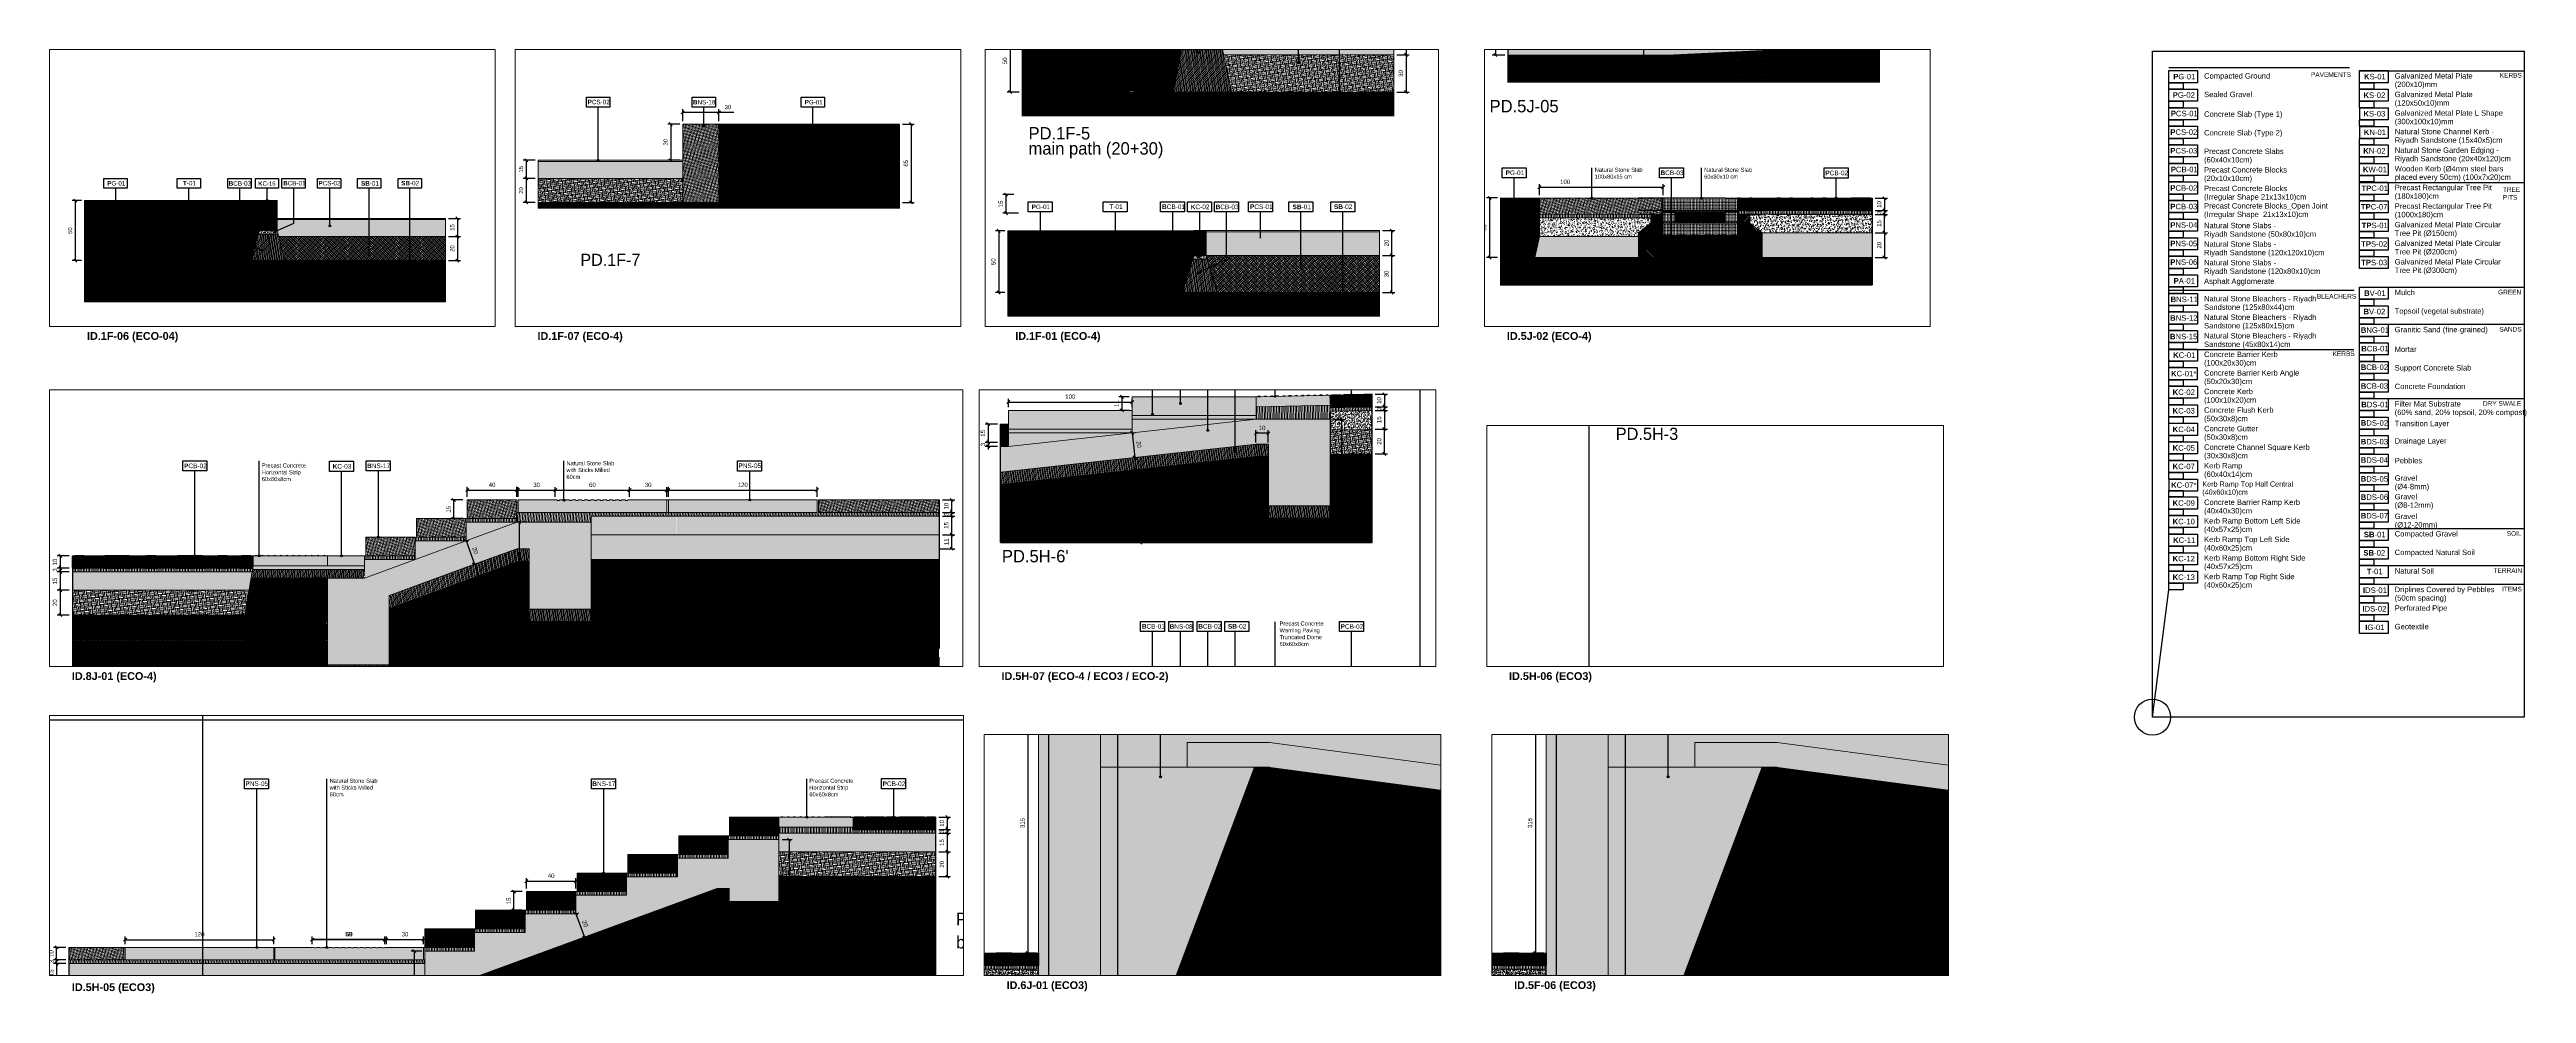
# Paper-space layout 'NEW THEMED GARDENS' of a CAD drawing. Header units: metres. Extents: x 0.013 to 0.813, y 0.265 to 0.569.
# The model-space entities are those that its viewports show. They can reach past a viewport. Long polylines and large blocks are cut down to what shows.
import ezdxf

# ---------------------------------------------------------------- set-up
doc = ezdxf.new("R2010")
doc.units = ezdxf.units.M
doc.linetypes.add('ACAD_ISO03W100', pattern=[30, 12, -18])
doc.linetypes.add('HIDDEN', pattern=[0.375, 0.25, -0.125])
doc.layers.get('Defpoints').update_dxf_attribs({"lineweight": 13})
for name, color, linetype, plot in [('-aux', 50, 'Continuous', False), ('00-AUX', 50, 'Continuous', False), ('02-L-AUX', 2, 'Continuous', False), ('A-VIEWORT', 7, 'Continuous', False)]:
    doc.layers.add(name, color=color, linetype=linetype, plot=plot)
for name, color, linetype, true_color in [('0-TX-1_25', 7, 'Continuous', 0x3f4f7f), ('3-TR-paviment fort', 7, 'Continuous', 0xd1d1d1), ('EIT_3 TR sorra', 7, 'Continuous', 0xd8ceb0)]:
    doc.layers.add(name, color=color, linetype=linetype, true_color=true_color)
for name, color, linetype in [('02-L-Geotextile', 32, 'Continuous'), ('02-L-Waterfeatures 02', 152, 'Continuous'), ('02-L-Waterproofing Membrane', 152, 'Continuous'), ('1-L- kodolé', 7, 'Continuous'), ('1-SECCIÓ', 1, 'Continuous'), ('A-KEYPLAN_HATCH', 7, 'Continuous'), ('A_TEXT_2', 7, 'Continuous'), ('A_TEXT_EDIT', 7, 'Continuous')]:
    doc.layers.add(name, color=color, linetype=linetype)
for name, color, linetype, lineweight, true_color in [('03-TR-Paviment_01_Compacted Ground', 7, 'Continuous', 5, 0xc5a967), ('03-TR-Paviment_05_Open Joint Precast Pavements', 7, 'Continuous', 5, 0xb3b3b3), ('03-TR-Paviment_06_Concrete Slab in situ', 7, 'Continuous', 9, 0xeee7dd), ('03-TR-Paviment_08_Natural Stone Bleachers', 7, 'Continuous', 5, 0xafad9d), ('3-TR grava', 7, 'Continuous', 5, 0x666666), ('3-TR sorra granitica', 7, 'Continuous', 0, 0xf2dac9), ('3-TR tot_u', 7, 'Continuous', 5, 0x787878)]:
    doc.layers.add(name, color=color, linetype=linetype, lineweight=lineweight, true_color=true_color)
for name, color, linetype, lineweight in [('1-CM', 7, 'Continuous', 0), ('2-L-secció', 1, 'Continuous', 0), ('3-TR Formigó', 252, 'Continuous', 0), ('3-TR Seleccionat', 44, 'Continuous', 0), ('3-TR Tot-u', 37, 'Continuous', 0)]:
    doc.layers.add(name, color=color, linetype=linetype, lineweight=lineweight)
doc.styles.add('Arial_4', font='arial.ttf', dxfattribs={"height": 1.8})
doc.styles.get("Standard").update_dxf_attribs({"font": 'arial.ttf'})
doc.styles.add('x-llegenda materials$0$ENGRAVERS', font='TT0586M.TTF')
doc.dimstyles.new('ISO-25', dxfattribs={"dimtxt": 0.1, "dimasz": 0.1, "dimexe": 0.1, "dimexo": 0.1, "dimgap": 0.1, "dimtad": 1, "dimdec": 0, "dimlfac": 100, "dimzin": 9, "dimtxsty": 'Standard', "dimblk": 'OBLIQUE', "dimcen": 0.1, "dimadec": 0, "dimazin": 0, "dimtfac": 1, "dimtdec": 0, "dimtmove": 0, "dimatfit": 3, "dimldrblk": 'OBLIQUE', "dimfxl": 1, "dimarcsym": 0})
pattern_1 = [(44.4325457, (43.3993126, -17.644973), (0.00187572522, 0.00661871837), [0.0085328125, -0.0017065625, 0, -0.0017065625])]
pattern_2 = [(90, (4.8572243, 2.931015), (-0.00635, 0), [])]
pattern_3 = [(44.4470425, (64.8804013, -39.84647), (0.00187405051, 0.00661919275), [0.0085328125, -0.0017065625, 0, -0.0017065625])]
pattern_4 = [(44.4470425, (64.3017472, -39.8466163), (0.00187405051, 0.00661919275), [0.0085328125, -0.0017065625, 0, -0.0017065625])]
pattern_5 = [(45, (-73.578634, -79.457293), (0, 0.0117230435), [0.0082894435, -0.0082894435])]
pattern_6 = [(44.4470425, (34.3497488, -43.0738238), (0.00187405051, 0.00661919275), [0.0085328125, -0.0017065625, 0, -0.0017065625])]
pattern_7 = [(45.652453, (43.840299, -30.134982), (0.00173438895, 0.00665715201), [0.0085328125, -0.0017065625, 0, -0.0017065625])]

# ---------------------------------------------------------------- blocks, each defined once
blk = doc.blocks.new('hatch keyplan 2')
at = {"layer": 'A-KEYPLAN_HATCH'}
blk.add_lwpolyline([(0, 0.0055), (0.0129, 0.0055), (0.0129, 0), (0, 0)], close=True, dxfattribs=at)
blk = doc.blocks.new('hatch keyplan')
at = {"layer": 'A-KEYPLAN_HATCH'}
blk.add_blockref('hatch keyplan 2', (1.4306, 0.8521), dxfattribs=at)
blk = doc.blocks.new('I03A')
at = {"layer": 'A-KEYPLAN_HATCH'}
blk.add_blockref('hatch keyplan', (-1.4296, -0.8521), dxfattribs=at)
at = {"layer": 'A_TEXT_2', "insert": (0.0002, 0.004), "char_height": 0.0025, "attachment_point": 1}
blk.add_mtext_dynamic_manual_height_columns('\\pi0.00172;{\\fArial|b1|i0|c0|p34;TP}S-01', width=0.014562, gutter_width=0.015, heights=[0], dxfattribs=at)
blk = doc.blocks.new('I03B')
at = {"layer": 'A-KEYPLAN_HATCH'}
blk.add_blockref('hatch keyplan', (-1.4296, -0.8521), dxfattribs=at)
at = {"layer": 'A_TEXT_2', "insert": (0.0002, 0.004), "char_height": 0.0025, "attachment_point": 1}
blk.add_mtext_dynamic_manual_height_columns('\\pi0.00148;{\\fArial|b1|i0|c0|p34;TP}S-03', width=0.014562, gutter_width=0.015, heights=[0], dxfattribs=at)
blk = doc.blocks.new('K01C')
at = {"layer": 'A-KEYPLAN_HATCH'}
blk.add_blockref('hatch keyplan', (-1.4306, -0.8521), dxfattribs=at)
at = {"layer": 'A_TEXT_2', "insert": (-0.0008, 0.004), "char_height": 0.0025, "attachment_point": 1}
blk.add_mtext_dynamic_manual_height_columns('\\pi0.0023;{\\fArial|b1|i0|c0|p34;K}W-01', width=0.014562, gutter_width=0.015, heights=[0], dxfattribs=at)
blk = doc.blocks.new('K01B')
at = {"layer": 'A-KEYPLAN_HATCH'}
blk.add_blockref('hatch keyplan', (-1.4306, -0.8521), dxfattribs=at)
at = {"layer": 'A_TEXT_2', "insert": (-0.0008, 0.004), "char_height": 0.0025, "attachment_point": 1}
blk.add_mtext_dynamic_manual_height_columns('\\pi0.00246;{\\fArial|b1|i0|c0|p34;K}C-02', width=0.014562, gutter_width=0.015, heights=[0], dxfattribs=at)
blk = doc.blocks.new('K02')
at = {"layer": 'A-KEYPLAN_HATCH'}
blk.add_blockref('hatch keyplan', (-1.4306, -0.8521), dxfattribs=at)
at = {"layer": 'A_TEXT_2', "insert": (-0.0008, 0.004), "char_height": 0.0025, "attachment_point": 1}
blk.add_mtext_dynamic_manual_height_columns('\\pi0.00244;{\\fArial|b1|i0|c0|p34;K}C-03', width=0.014562, gutter_width=0.015, heights=[0], dxfattribs=at)
blk = doc.blocks.new('K05')
at = {"layer": 'A-KEYPLAN_HATCH'}
blk.add_blockref('hatch keyplan', (-1.4306, -0.8521), dxfattribs=at)
at = {"layer": 'A_TEXT_2', "insert": (-0.0008, 0.004), "char_height": 0.0025, "attachment_point": 1}
blk.add_mtext_dynamic_manual_height_columns('\\pi0.00278;{\\fArial|b1|i0|c0|p34;K}S-01', width=0.014562, gutter_width=0.015, heights=[0], dxfattribs=at)
blk = doc.blocks.new('K03')
at = {"layer": 'A-KEYPLAN_HATCH'}
blk.add_blockref('hatch keyplan', (-1.4306, -0.8521), dxfattribs=at)
at = {"layer": 'A_TEXT_2', "insert": (-0.0008, 0.004), "char_height": 0.0025, "attachment_point": 1}
blk.add_mtext_dynamic_manual_height_columns('\\pi0.00245;{\\fArial|b1|i0|c0|p34;K}C-04', width=0.014562, gutter_width=0.015, heights=[0], dxfattribs=at)
blk = doc.blocks.new('K06')
at = {"layer": 'A-KEYPLAN_HATCH'}
blk.add_blockref('hatch keyplan', (-1.4306, -0.8521), dxfattribs=at)
at = {"layer": 'A_TEXT_2', "insert": (-0.0008, 0.004), "char_height": 0.0025, "attachment_point": 1}
blk.add_mtext_dynamic_manual_height_columns('\\pi0.00255;{\\fArial|b1|i0|c0|p34;K}S-02', width=0.014562, gutter_width=0.015, heights=[0], dxfattribs=at)
blk = doc.blocks.new('TPS-02')
at = {"layer": 'A-KEYPLAN_HATCH'}
blk.add_blockref('hatch keyplan', (-1.4306, -0.8521), dxfattribs=at)
at = {"layer": 'A_TEXT_2', "insert": (-0.0008, 0.004), "char_height": 0.0025, "attachment_point": 1}
blk.add_mtext_dynamic_manual_height_columns('\\pi0.00149;{\\fArial|b1|i0|c0|p34;TP}S-02', width=0.014562, gutter_width=0.015, heights=[0], dxfattribs=at)
blk = doc.blocks.new('K01A')
at = {"layer": 'A-KEYPLAN_HATCH'}
blk.add_blockref('hatch keyplan', (-1.4296, -0.8521), dxfattribs=at)
at = {"layer": 'A_TEXT_2', "insert": (0.0002, 0.004), "char_height": 0.0025, "attachment_point": 1}
blk.add_mtext_dynamic_manual_height_columns('\\pi0.00269;{\\fArial|b1|i0|c0|p34;K}C-01', width=0.014562, gutter_width=0.015, heights=[0], dxfattribs=at)
blk = doc.blocks.new('CR01')
at = {"layer": 'A-KEYPLAN_HATCH'}
blk.add_blockref('hatch keyplan', (-1.4296, -0.8521), dxfattribs=at)
at = {"layer": 'A_TEXT_2', "insert": (0.0002, 0.004), "char_height": 0.0025, "attachment_point": 1}
blk.add_mtext_dynamic_manual_height_columns('\\pi0.00244;{\\fArial|b1|i0|c0|p34;K}C-07', width=0.014562, gutter_width=0.015, heights=[0], dxfattribs=at)
blk = doc.blocks.new('I01A')
at = {"layer": 'A-KEYPLAN_HATCH'}
blk.add_blockref('hatch keyplan', (-1.4296, -0.8521), dxfattribs=at)
at = {"layer": 'A_TEXT_2', "insert": (0.0002, 0.004), "char_height": 0.0025, "attachment_point": 1}
blk.add_mtext_dynamic_manual_height_columns('\\pi0.00162;{\\fArial|b1|i0|c0|p34;TP}C-01', width=0.014562, gutter_width=0.015, heights=[0], dxfattribs=at)
blk = doc.blocks.new('K04')
at = {"layer": 'A-KEYPLAN_HATCH'}
blk.add_blockref('hatch keyplan', (-1.4296, -0.8521), dxfattribs=at)
at = {"layer": 'A_TEXT_2', "insert": (0.0002, 0.004), "char_height": 0.0025, "attachment_point": 1}
blk.add_mtext_dynamic_manual_height_columns('\\pi0.00244;{\\fArial|b1|i0|c0|p34;K}C-05', width=0.014562, gutter_width=0.015, heights=[0], dxfattribs=at)
blk = doc.blocks.new('KC-09')
at = {"layer": 'A-KEYPLAN_HATCH'}
blk.add_lwpolyline([(0, 0.0055), (0.0129, 0.0055), (0.0129, 0), (0, 0)], close=True, dxfattribs=at)
at = {"layer": 'A_TEXT_2', "insert": (-0.0008, 0.004), "char_height": 0.0025, "attachment_point": 1}
blk.add_mtext_dynamic_manual_height_columns('\\pi0.00244;{\\fArial|b1|i0|c0|p34;K}C-09', width=0.014562, gutter_width=0.015, heights=[0], dxfattribs=at)
blk = doc.blocks.new('KN01')
at = {"layer": 'A-KEYPLAN_HATCH', "xscale": 0.7124947396918078, "yscale": 0.7124947396918078, "zscale": 0.7124947396918078}
blk.add_blockref('hatch keyplan', (-1.01928, -0.60715), dxfattribs=at)
at = {"layer": 'A_TEXT_2', "insert": (-0.00057, 0.00286), "char_height": 0.0017812, "attachment_point": 1}
blk.add_mtext_dynamic_manual_height_columns('\\pi0.00191;{\\fArial|b1|i0|c0|p34;K}N-01', width=0.0103753, gutter_width=0.01069, heights=[0], dxfattribs=at)
blk = doc.blocks.new('KC07_')
at = {"layer": 'A-KEYPLAN_HATCH', "xscale": 0.7124947396918078, "yscale": 0.7124947396918078, "zscale": 0.7124947396918078}
blk.add_blockref('hatch keyplan', (-1.01928, -0.60715), dxfattribs=at)
at = {"layer": 'A_TEXT_2', "insert": (-0.00057, 0.00286), "char_height": 0.0017812, "attachment_point": 1}
blk.add_mtext_dynamic_manual_height_columns('\\pi0.00124;{\\fArial|b1|i0|c0|p34;K}C-07*', width=0.0103753, gutter_width=0.01069, heights=[0], dxfattribs=at)
blk = doc.blocks.new('KC01_')
at = {"layer": 'A-KEYPLAN_HATCH'}
blk.add_lwpolyline([(-0.00002, 0.0039), (0.00915, 0.0039), (0.00915, 0), (-0.00002, 0)], close=True, dxfattribs=at)
at = {"layer": 'A_TEXT_2', "insert": (-0.00057, 0.00286), "char_height": 0.0017812, "attachment_point": 1}
blk.add_mtext_dynamic_manual_height_columns('\\pi0.00124;{\\fArial|b1|i0|c0|p34;K}C-01*', width=0.0103753, gutter_width=0.01069, heights=[0], dxfattribs=at)
blk = doc.blocks.new('KC10')
at = {"layer": 'A-KEYPLAN_HATCH'}
blk.add_lwpolyline([(0, 0.0039), (0.00917, 0.0039), (0.00917, 0), (0, 0)], close=True, dxfattribs=at)
at = {"layer": 'A_TEXT_2', "insert": (-0.00057, 0.00286), "char_height": 0.0017812, "attachment_point": 1}
blk.add_mtext_dynamic_manual_height_columns('\\pi0.00174;{\\fArial|b1|i0|c0|p34;K}C-10', width=0.0103753, gutter_width=0.01069, heights=[0], dxfattribs=at)
blk = doc.blocks.new('KC11')
at = {"layer": 'A-KEYPLAN_HATCH'}
blk.add_lwpolyline([(0, 0.0039), (0.00917, 0.0039), (0.00917, 0), (0, 0)], close=True, dxfattribs=at)
at = {"layer": 'A_TEXT_2', "insert": (-0.00057, 0.00286), "char_height": 0.0017812, "attachment_point": 1}
blk.add_mtext_dynamic_manual_height_columns('\\pi0.00191;{\\fArial|b1|i0|c0|p34;K}C-11', width=0.0103753, gutter_width=0.01069, heights=[0], dxfattribs=at)
blk = doc.blocks.new('KC12')
at = {"layer": 'A-KEYPLAN_HATCH'}
blk.add_lwpolyline([(0, 0.0039), (0.00917, 0.0039), (0.00917, 0), (0, 0)], close=True, dxfattribs=at)
at = {"layer": 'A_TEXT_2', "insert": (-0.00057, 0.00286), "char_height": 0.0017812, "attachment_point": 1}
blk.add_mtext_dynamic_manual_height_columns('\\pi0.00175;{\\fArial|b1|i0|c0|p34;K}C-12', width=0.0103753, gutter_width=0.01069, heights=[0], dxfattribs=at)
blk = doc.blocks.new('KC13')
at = {"layer": 'A-KEYPLAN_HATCH'}
blk.add_lwpolyline([(0, 0.0039), (0.00917, 0.0039), (0.00917, 0), (0, 0)], close=True, dxfattribs=at)
at = {"layer": 'A_TEXT_2', "insert": (-0.00057, 0.00286), "char_height": 0.0017812, "attachment_point": 1}
blk.add_mtext_dynamic_manual_height_columns('\\pi0.00174;{\\fArial|b1|i0|c0|p34;K}C-13', width=0.0103753, gutter_width=0.01069, heights=[0], dxfattribs=at)
blk = doc.blocks.new('KS-03')
at = {"layer": 'A-KEYPLAN_HATCH', "xscale": 0.7124947396918078, "yscale": 0.7124947396918078, "zscale": 0.7124947396918078}
blk.add_blockref('hatch keyplan', (-1.01928, -0.61105), dxfattribs=at)
at = {"layer": 'A_TEXT_2', "insert": (-0.00057, -0.00104), "char_height": 0.0017812, "attachment_point": 1}
blk.add_mtext_dynamic_manual_height_columns('\\pi0.00181;{\\fArial|b1|i0|c0|p34;K}S-03', width=0.0103753, gutter_width=0.01069, heights=[0], dxfattribs=at)
blk = doc.blocks.new('KN_02')
at = {"layer": 'A-KEYPLAN_HATCH'}
blk.add_lwpolyline([(0, 0.0039), (0.00917, 0.0039), (0.00917, 0), (0, 0)], close=True, dxfattribs=at)
at = {"layer": 'A_TEXT_2', "insert": (-0.00057, 0.00286), "char_height": 0.0017812, "attachment_point": 1}
blk.add_mtext_dynamic_manual_height_columns('\\pi0.00175;{\\fArial|b1|i0|c0|p34;K}N-02', width=0.0103753, gutter_width=0.01069, heights=[0], dxfattribs=at)
blk = doc.blocks.new('TPC07')
at = {"layer": 'A-KEYPLAN_HATCH'}
blk.add_lwpolyline([(0, 0.0039), (0.00917, 0.0039), (0.00917, 0), (0, 0)], close=True, dxfattribs=at)
at = {"layer": 'A_TEXT_2', "insert": (-0.00057, 0.00288), "char_height": 0.0017812, "attachment_point": 1}
blk.add_mtext_dynamic_manual_height_columns('\\pi0.00098;{\\fArial|b1|i0|c0|p34;TP}C-07', width=0.0103753, gutter_width=0.01069, heights=[0], dxfattribs=at)
blk = doc.blocks.new('B-V01')
at = {"layer": 'A-KEYPLAN_HATCH'}
blk.add_blockref('hatch keyplan', (-1.4306, -0.8521), dxfattribs=at)
at = {"layer": 'A_TEXT_2', "lineweight": 211, "insert": (-0.0008, 0.004), "char_height": 0.002459, "attachment_point": 1, "line_spacing_factor": 0.938532, "style": 'Arial_4'}
blk.add_mtext_dynamic_manual_height_columns('\\pi0.00285;{\\fArial|b1|i0|c0|p34;B}V-01', width=0.014562, gutter_width=0.015, heights=[0], dxfattribs=at)
blk = doc.blocks.new('B-V02')
at = {"layer": 'A-KEYPLAN_HATCH'}
blk.add_blockref('hatch keyplan', (-1.4306, -0.8521), dxfattribs=at)
at = {"layer": 'A_TEXT_2', "insert": (-0.0008, 0.0041), "char_height": 0.0025, "attachment_point": 1}
blk.add_mtext_dynamic_manual_height_columns('\\pi0.00255;{\\fArial|b1|i0|c0|p34;B}V-02', width=0.014562, gutter_width=0.015, heights=[0], dxfattribs=at)
blk = doc.blocks.new('B-NS01')
at = {"layer": 'A-KEYPLAN_HATCH'}
blk.add_blockref('hatch keyplan', (-1.4306, -0.8521), dxfattribs=at)
at = {"layer": 'A_TEXT_2', "insert": (-0.0008, 0.0041), "char_height": 0.0025, "attachment_point": 1}
blk.add_mtext_dynamic_manual_height_columns('\\pi0.00133;{\\fArial|b1|i0|c0|p34;B}NG-01', width=0.014562, gutter_width=0.015, heights=[0], dxfattribs=at)
blk = doc.blocks.new('B-CB02')
at = {"layer": 'A-KEYPLAN_HATCH'}
blk.add_blockref('hatch keyplan', (-1.4306, -0.8521), dxfattribs=at)
at = {"layer": 'A_TEXT_2', "insert": (-0.0008, 0.0041), "char_height": 0.0025, "attachment_point": 1}
blk.add_mtext_dynamic_manual_height_columns('\\pi0.00129;{\\fArial|b1|i0|c0|p34;B}CB-02', width=0.014562, gutter_width=0.015, heights=[0], dxfattribs=at)
blk = doc.blocks.new('B-CB03')
at = {"layer": 'A-KEYPLAN_HATCH'}
blk.add_blockref('hatch keyplan', (-1.4306, -0.8521), dxfattribs=at)
at = {"layer": 'A_TEXT_2', "insert": (-0.0008, 0.004), "char_height": 0.0025, "attachment_point": 1}
blk.add_mtext_dynamic_manual_height_columns('\\pi0.00128;{\\fArial|b1|i0|c0|p34;B}CB-03', width=0.014562, gutter_width=0.015, heights=[0], dxfattribs=at)
blk = doc.blocks.new('B-DS01')
at = {"layer": 'A-KEYPLAN_HATCH'}
blk.add_blockref('hatch keyplan', (-1.4306, -0.8521), dxfattribs=at)
at = {"layer": 'A_TEXT_2', "insert": (-0.0008, 0.004), "char_height": 0.0025, "attachment_point": 1}
blk.add_mtext_dynamic_manual_height_columns('\\pi0.00152;{\\fArial|b1|i0|c0|p34;B}DS-01', width=0.014562, gutter_width=0.015, heights=[0], dxfattribs=at)
blk = doc.blocks.new('B-DS02')
at = {"layer": 'A-KEYPLAN_HATCH'}
blk.add_blockref('hatch keyplan', (-1.4306, -0.8521), dxfattribs=at)
at = {"layer": 'A_TEXT_2', "insert": (-0.0008, 0.0041), "char_height": 0.0025, "attachment_point": 1}
blk.add_mtext_dynamic_manual_height_columns('\\pi0.00129;{\\fArial|b1|i0|c0|p34;B}DS-02', width=0.014562, gutter_width=0.015, heights=[0], dxfattribs=at)
blk = doc.blocks.new('B-DS06')
at = {"layer": 'A-KEYPLAN_HATCH'}
blk.add_blockref('hatch keyplan', (-1.4306, -0.8521), dxfattribs=at)
at = {"layer": 'A_TEXT_2', "insert": (-0.0008, 0.0041), "char_height": 0.0025, "attachment_point": 1}
blk.add_mtext_dynamic_manual_height_columns('\\pi0.00128;{\\fArial|b1|i0|c0|p34;B}DS-06', width=0.014562, gutter_width=0.015, heights=[0], dxfattribs=at)
blk = doc.blocks.new('B-DS05')
at = {"layer": 'A-KEYPLAN_HATCH'}
blk.add_blockref('hatch keyplan', (-1.4306, -0.8521), dxfattribs=at)
at = {"layer": 'A_TEXT_2', "insert": (-0.0008, 0.004), "char_height": 0.0025, "attachment_point": 1}
blk.add_mtext_dynamic_manual_height_columns('\\pi0.00127;{\\fArial|b1|i0|c0|p34;B}DS-05', width=0.014562, gutter_width=0.015, heights=[0], dxfattribs=at)
blk = doc.blocks.new('SB-01')
at = {"layer": 'A-KEYPLAN_HATCH'}
blk.add_blockref('hatch keyplan', (-1.4306, -0.8521), dxfattribs=at)
at = {"layer": 'A_TEXT_2', "insert": (-0.0008, 0.004), "char_height": 0.0025, "attachment_point": 1}
blk.add_mtext_dynamic_manual_height_columns('\\pi0.00271;{\\fArial|b1|i0|c0|p34;SB}-01', width=0.014562, gutter_width=0.015, heights=[0], dxfattribs=at)
blk = doc.blocks.new('SB-02')
at = {"layer": 'A-KEYPLAN_HATCH'}
blk.add_blockref('hatch keyplan', (-1.4306, -0.8521), dxfattribs=at)
at = {"layer": 'A_TEXT_2', "insert": (-0.0008, 0.0041), "char_height": 0.0025, "attachment_point": 1}
blk.add_mtext_dynamic_manual_height_columns('\\pi0.00249;{\\fArial|b1|i0|c0|p34;SB}-02', width=0.014562, gutter_width=0.015, heights=[0], dxfattribs=at)
blk = doc.blocks.new('T-01')
at = {"layer": 'A-KEYPLAN_HATCH'}
blk.add_blockref('hatch keyplan', (-1.4306, -0.8521), dxfattribs=at)
at = {"layer": 'A_TEXT_2', "insert": (-0.0008, 0.0041), "char_height": 0.0025, "attachment_point": 1}
blk.add_mtext_dynamic_manual_height_columns('\\pi0.00405;{\\fArial|b1|i0|c0|p34;T}-01', width=0.014562, gutter_width=0.015, heights=[0], dxfattribs=at)
blk = doc.blocks.new('B-DS03')
at = {"layer": 'A-KEYPLAN_HATCH'}
blk.add_blockref('hatch keyplan', (-1.4306, -0.8521), dxfattribs=at)
at = {"layer": 'A_TEXT_2', "insert": (-0.0008, 0.004), "char_height": 0.0025, "attachment_point": 1}
blk.add_mtext_dynamic_manual_height_columns('\\pi0.00128;{\\fArial|b1|i0|c0|p34;B}DS-03', width=0.014562, gutter_width=0.015, heights=[0], dxfattribs=at)
blk = doc.blocks.new('B-DS04')
at = {"layer": 'A-KEYPLAN_HATCH'}
blk.add_blockref('hatch keyplan', (-1.4306, -0.8521), dxfattribs=at)
at = {"layer": 'A_TEXT_2', "insert": (-0.0008, 0.0041), "char_height": 0.0025, "attachment_point": 1}
blk.add_mtext_dynamic_manual_height_columns('\\pi0.00128;{\\fArial|b1|i0|c0|p34;B}DS-04', width=0.014562, gutter_width=0.015, heights=[0], dxfattribs=at)
blk = doc.blocks.new('B-DS07')
at = {"layer": 'A-KEYPLAN_HATCH'}
blk.add_blockref('hatch keyplan', (-1.4306, -0.8521), dxfattribs=at)
at = {"layer": 'A_TEXT_2', "insert": (-0.0008, 0.0041), "char_height": 0.0025, "attachment_point": 1}
blk.add_mtext_dynamic_manual_height_columns('\\pi0.00128;{\\fArial|b1|i0|c0|p34;B}DS-07', width=0.014562, gutter_width=0.015, heights=[0], dxfattribs=at)
blk = doc.blocks.new('B-CB01')
at = {"layer": 'A-KEYPLAN_HATCH'}
blk.add_blockref('hatch keyplan', (-1.4306, -0.8521), dxfattribs=at)
at = {"layer": 'A_TEXT_2', "insert": (-0.0008, 0.0041), "char_height": 0.0025, "attachment_point": 1}
blk.add_mtext_dynamic_manual_height_columns('\\pi0.00152;{\\fArial|b1|i0|c0|p34;B}CB-01', width=0.014562, gutter_width=0.015, heights=[0], dxfattribs=at)
blk = doc.blocks.new('I-06A')
at = {"layer": 'A-KEYPLAN_HATCH'}
blk.add_blockref('hatch keyplan', (-1.4306, -0.8521), dxfattribs=at)
at = {"layer": 'A_TEXT_2', "insert": (-0.0008, 0.004), "char_height": 0.0025, "attachment_point": 1}
blk.add_mtext_dynamic_manual_height_columns('\\pi0.00229;{\\fArial|b1|i0|c0|p34;I}DS-01', width=0.014562, gutter_width=0.015, heights=[0], dxfattribs=at)
blk = doc.blocks.new('I-06B')
at = {"layer": 'A-KEYPLAN_HATCH'}
blk.add_blockref('hatch keyplan', (-1.4306, -0.8521), dxfattribs=at)
at = {"layer": 'A_TEXT_2', "insert": (-0.0008, 0.004), "char_height": 0.0025, "attachment_point": 1}
blk.add_mtext_dynamic_manual_height_columns('\\pi0.00206;{\\fArial|b1|i0|c0|p34;I}DS-02', width=0.014562, gutter_width=0.015, heights=[0], dxfattribs=at)
blk = doc.blocks.new('IG01')
at = {"layer": 'A-KEYPLAN_HATCH', "xscale": 10, "yscale": 10, "zscale": 10}
blk.add_blockref('hatch keyplan', (-14.306, -8.521), dxfattribs=at)
at = {"layer": 'A_TEXT_2', "insert": (-0.008, 0.04), "char_height": 0.025, "attachment_point": 1}
blk.add_mtext_dynamic_manual_height_columns('\\pi0.03354;{\\fArial|b1|i0|c0|p34;I}G-01', width=0.14562, gutter_width=0.15, heights=[0], dxfattribs=at)
blk = doc.blocks.new('LEG_DET_QAD_XPLODED')
at = {"layer": '00-AUX'}
for points in [[(0.0053, 0.20973), (0.06356, 0.20973)], [(0.06688, 0.20856), (0.12, 0.20856)], [(0.06688, 0.17261), (0.12, 0.17261)], [(0.0053, 0.13782), (0.06513, 0.13782)], [(0.06688, 0.13878), (0.12, 0.13878)], [(0.06688, 0.12679), (0.12, 0.12679)], [(0.0053, 0.11868), (0.06504, 0.11868)], [(0.06688, 0.10282), (0.12, 0.10282)], [(0.06688, 0.06088), (0.12, 0.06088)], [(0.06688, 0.04889), (0.12, 0.04889)], [(0.06688, 0.0429), (0.12, 0.0429)]]:
    blk.add_lwpolyline(points, dxfattribs=at)
for points in [[(0.0053, 0.20478), (0.00989, 0.20478), (0.00989, 0.20269), (0.0053, 0.20269)], [(0.06688, 0.20478), (0.07147, 0.20478), (0.07147, 0.20269), (0.06688, 0.20269)], [(0.0053, 0.19879), (0.00989, 0.19879), (0.00989, 0.1967), (0.0053, 0.1967)], [(0.0053, 0.19279), (0.00989, 0.19279), (0.00989, 0.1907), (0.0053, 0.1907)], [(0.06688, 0.19879), (0.07147, 0.19879), (0.07147, 0.1967), (0.06688, 0.1967)], [(0.06688, 0.19279), (0.07147, 0.19279), (0.07147, 0.1907), (0.06688, 0.1907)], [(0.0053, 0.1868), (0.00989, 0.1868), (0.00989, 0.18471), (0.0053, 0.18471)], [(0.06688, 0.1868), (0.07147, 0.1868), (0.07147, 0.18471), (0.06688, 0.18471)], [(0.0053, 0.18081), (0.00989, 0.18081), (0.00989, 0.17872), (0.0053, 0.17872)], [(0.06688, 0.18081), (0.07147, 0.18081), (0.07147, 0.17872), (0.06688, 0.17872)], [(0.0053, 0.17482), (0.00989, 0.17482), (0.00989, 0.17273), (0.0053, 0.17273)], [(0.0053, 0.16882), (0.00989, 0.16882), (0.00989, 0.16673), (0.0053, 0.16673)], [(0.06688, 0.17482), (0.07147, 0.17482), (0.07147, 0.17273), (0.06688, 0.17273)], [(0.06688, 0.16874), (0.07147, 0.16874), (0.07147, 0.16665), (0.06688, 0.16665)], [(0.0053, 0.16283), (0.00989, 0.16283), (0.00989, 0.16074), (0.0053, 0.16074)], [(0.06688, 0.16275), (0.07147, 0.16275), (0.07147, 0.16066), (0.06688, 0.16066)], [(0.0053, 0.15684), (0.00989, 0.15684), (0.00989, 0.15475), (0.0053, 0.15475)], [(0.06688, 0.15676), (0.07147, 0.15676), (0.07147, 0.15467), (0.06688, 0.15467)], [(0.0053, 0.15085), (0.00989, 0.15085), (0.00989, 0.14876), (0.0053, 0.14876)], [(0.0053, 0.14485), (0.00989, 0.14485), (0.00989, 0.14276), (0.0053, 0.14276)], [(0.06688, 0.15076), (0.07147, 0.15076), (0.07147, 0.14867), (0.06688, 0.14867)], [(0.0053, 0.13886), (0.00989, 0.13886), (0.00989, 0.13677), (0.0053, 0.13677)], [(0.0053, 0.13287), (0.00989, 0.13287), (0.00989, 0.13078), (0.0053, 0.13078)], [(0.06688, 0.13488), (0.07147, 0.13488), (0.07147, 0.13279), (0.06688, 0.13279)], [(0.06688, 0.12888), (0.07147, 0.12888), (0.07147, 0.12679), (0.06688, 0.12679)], [(0.0053, 0.12688), (0.00989, 0.12688), (0.00989, 0.12479), (0.0053, 0.12479)], [(0.0053, 0.12088), (0.00989, 0.12088), (0.00989, 0.11879), (0.0053, 0.11879)], [(0.06688, 0.12289), (0.07147, 0.12289), (0.07147, 0.1208), (0.06688, 0.1208)], [(0.0053, 0.11489), (0.00989, 0.11489), (0.00989, 0.1128), (0.0053, 0.1128)], [(0.06688, 0.1169), (0.07147, 0.1169), (0.07147, 0.11481), (0.06688, 0.11481)], [(0.0053, 0.1089), (0.00989, 0.1089), (0.00989, 0.10681), (0.0053, 0.10681)], [(0.06688, 0.11091), (0.07147, 0.11091), (0.07147, 0.10882), (0.06688, 0.10882)], [(0.06688, 0.10491), (0.07147, 0.10491), (0.07147, 0.10282), (0.06688, 0.10282)], [(0.0053, 0.10291), (0.00989, 0.10291), (0.00989, 0.10082), (0.0053, 0.10082)], [(0.0053, 0.09691), (0.00989, 0.09691), (0.00989, 0.09482), (0.0053, 0.09482)], [(0.06688, 0.09892), (0.07147, 0.09892), (0.07147, 0.09683), (0.06688, 0.09683)], [(0.0053, 0.09092), (0.00989, 0.09092), (0.00989, 0.08883), (0.0053, 0.08883)], [(0.06688, 0.09293), (0.07147, 0.09293), (0.07147, 0.09084), (0.06688, 0.09084)], [(0.0053, 0.08493), (0.00989, 0.08493), (0.00989, 0.08284), (0.0053, 0.08284)], [(0.06688, 0.08694), (0.07147, 0.08694), (0.07147, 0.08485), (0.06688, 0.08485)], [(0.06688, 0.08094), (0.07147, 0.08094), (0.07147, 0.07885), (0.06688, 0.07885)], [(0.0053, 0.07894), (0.00989, 0.07894), (0.00989, 0.07685), (0.0053, 0.07685)], [(0.0053, 0.07314), (0.00989, 0.07314), (0.00989, 0.07105), (0.0053, 0.07105)], [(0.06688, 0.07495), (0.07147, 0.07495), (0.07147, 0.07286), (0.06688, 0.07286)], [(0.0053, 0.06715), (0.00989, 0.06715), (0.00989, 0.06506), (0.0053, 0.06506)], [(0.06688, 0.06896), (0.07147, 0.06896), (0.07147, 0.06687), (0.06688, 0.06687)], [(0.0053, 0.06115), (0.00989, 0.06115), (0.00989, 0.05906), (0.0053, 0.05906)], [(0.06688, 0.06297), (0.07147, 0.06297), (0.07147, 0.06088), (0.06688, 0.06088)], [(0.06688, 0.05697), (0.07147, 0.05697), (0.07147, 0.05488), (0.06688, 0.05488)], [(0.0053, 0.05516), (0.00989, 0.05516), (0.00989, 0.05307), (0.0053, 0.05307)], [(0.0053, 0.04917), (0.00989, 0.04917), (0.00989, 0.04708), (0.0053, 0.04708)], [(0.06688, 0.05098), (0.07147, 0.05098), (0.07147, 0.04889), (0.06688, 0.04889)], [(0.0053, 0.04318), (0.00989, 0.04318), (0.00989, 0.04109), (0.0053, 0.04109)], [(0.06688, 0.04499), (0.07147, 0.04499), (0.07147, 0.0429), (0.06688, 0.0429)], [(0.06688, 0.039), (0.07147, 0.039), (0.07147, 0.03691), (0.06688, 0.03691)], [(0.06688, 0.033), (0.07147, 0.033), (0.07147, 0.03091), (0.06688, 0.03091)]]:
    blk.add_lwpolyline(points, close=True, dxfattribs=at)
at = {"layer": '02-L-AUX'}
blk.add_lwpolyline([(0, 0.215), (0.12, 0.215), (0.12, 0), (0, 0)], close=True, dxfattribs=at)
blk.add_lwpolyline([(0, 0), (0.0053, 0.04109)], dxfattribs=at)
blk.add_circle((0, 0), 0.00583, dxfattribs=at)
at = {"layer": 'A-KEYPLAN_HATCH'}
for p, q in [((0.0053, 0.16074), (0.01448, 0.16074)), ((0.0053, 0.15684), (0.0053, 0.16074)), ((0.01448, 0.16074), (0.01448, 0.15684)), ((0.01448, 0.15684), (0.0053, 0.15684))]:
    blk.add_line(p, q, dxfattribs=at)
for points in [[(0.0053, 0.20868), (0.01448, 0.20868), (0.01448, 0.20478), (0.0053, 0.20478)], [(0.0053, 0.20269), (0.01448, 0.20269), (0.01448, 0.19879), (0.0053, 0.19879)], [(0.0053, 0.1967), (0.01448, 0.1967), (0.01448, 0.19279), (0.0053, 0.19279)], [(0.0053, 0.1907), (0.01448, 0.1907), (0.01448, 0.1868), (0.0053, 0.1868)], [(0.0053, 0.18471), (0.01448, 0.18471), (0.01448, 0.18081), (0.0053, 0.18081)], [(0.0053, 0.17872), (0.01448, 0.17872), (0.01448, 0.17482), (0.0053, 0.17482)], [(0.0053, 0.17273), (0.01448, 0.17273), (0.01448, 0.16882), (0.0053, 0.16882)], [(0.0053, 0.16673), (0.01448, 0.16673), (0.01448, 0.16283), (0.0053, 0.16283)], [(0.0053, 0.15475), (0.01448, 0.15475), (0.01448, 0.15085), (0.0053, 0.15085)], [(0.0053, 0.14876), (0.01448, 0.14876), (0.01448, 0.14485), (0.0053, 0.14485)], [(0.0053, 0.14276), (0.01448, 0.14276), (0.01448, 0.13886), (0.0053, 0.13886)], [(0.0053, 0.13677), (0.01448, 0.13677), (0.01448, 0.13287), (0.0053, 0.13287)], [(0.0053, 0.13078), (0.01448, 0.13078), (0.01448, 0.12688), (0.0053, 0.12688)], [(0.0053, 0.12479), (0.01448, 0.12479), (0.01448, 0.12088), (0.0053, 0.12088)]]:
    blk.add_lwpolyline(points, close=True, dxfattribs=at)
at = {"color": 244, "true_color": 0x991b1e}
for name, p, xscale, yscale, zscale in [('K05', (0.06688, 0.20478), 0.712494734388459, 0.712494734388459, 0.712494734388459), ('K06', (0.06688, 0.19879), 0.712494734388459, 0.712494734388459, 0.712494734388459), ('K01C', (0.06688, 0.17482), 0.712494734388459, 0.712494734388459, 0.712494734388459), ('B-V01', (0.06688, 0.13488), 0.7124947396918121, 0.7124947396918121, 0.7124947396918121), ('B-V02', (0.06688, 0.12888), 0.7124947396918121, 0.7124947396918121, 0.7124947396918121), ('B-NS01', (0.06688, 0.12289), 0.7124947396918121, 0.7124947396918121, 0.7124947396918121), ('B-CB01', (0.06688, 0.1169), 0.7124947396918121, 0.7124947396918121, 0.7124947396918121), ('B-CB02', (0.06688, 0.11091), 0.7124947396918121, 0.7124947396918121, 0.7124947396918121), ('K01B', (0.0053, 0.10291), 0.712494734388459, 0.712494734388459, 0.712494734388459), ('B-CB03', (0.06688, 0.10491), 0.7124947396918121, 0.7124947396918121, 0.7124947396918121), ('K02', (0.0053, 0.09691), 0.712494734388459, 0.712494734388459, 0.712494734388459), ('B-DS01', (0.06688, 0.09892), 0.7124947396918121, 0.7124947396918121, 0.7124947396918121), ('B-DS02', (0.06688, 0.09293), 0.7124947396918121, 0.7124947396918121, 0.7124947396918121), ('K03', (0.0053, 0.09092), 0.712494734388459, 0.712494734388459, 0.712494734388459), ('B-DS03', (0.06688, 0.08694), 0.7124947396918121, 0.7124947396918121, 0.7124947396918121), ('B-DS04', (0.06688, 0.08094), 0.7124947396918121, 0.7124947396918121, 0.7124947396918121), ('KC07_', (0.0053, 0.07293), 1.003205216659817, 1.003205216659817, 1.003205216659817), ('B-DS05', (0.06688, 0.07495), 0.7124947396918121, 0.7124947396918121, 0.7124947396918121), ('B-DS06', (0.06688, 0.06896), 0.7124947396918121, 0.7124947396918121, 0.7124947396918121), ('B-DS07', (0.06688, 0.06297), 0.7124947396918121, 0.7124947396918121, 0.7124947396918121), ('SB-01', (0.06688, 0.05697), 0.7124947396918121, 0.7124947396918121, 0.7124947396918121), ('SB-02', (0.06688, 0.05098), 0.7124947396918121, 0.7124947396918121, 0.7124947396918121), ('T-01', (0.06688, 0.04499), 0.7124947396918121, 0.7124947396918121, 0.7124947396918121), ('I-06A', (0.06688, 0.039), 0.7124947396918121, 0.7124947396918121, 0.7124947396918121), ('I-06B', (0.06688, 0.033), 0.7124947396918121, 0.7124947396918121, 0.7124947396918121)]:
    blk.add_blockref(name, p, dxfattribs=dict(at, xscale=xscale, yscale=yscale, zscale=zscale))
for name, p in [('KS-03', (0.06688, 0.1967)), ('KN_02', (0.06688, 0.18081))]:
    blk.add_blockref(name, p, dxfattribs=at)
for name, p in [('KN01', (0.06688, 0.1868)), ('TPC07', (0.06688, 0.16275)), ('KC01_', (0.0053, 0.1089)), ('KC10', (0.0053, 0.06115)), ('KC11', (0.0053, 0.05516)), ('KC12', (0.0053, 0.04917)), ('KC13', (0.0053, 0.04318))]:
    blk.add_blockref(name, p)
at = {"layer": '03-TR-Paviment_06_Concrete Slab in situ', "xscale": 0.712494734388459, "yscale": 0.712494734388459, "zscale": 0.712494734388459}
blk.add_blockref('KC-09', (0.0053, 0.06715), dxfattribs=at)
at = {"layer": '1-CM', "xscale": 0.07124947396919329, "yscale": 0.07124947396919329, "zscale": 0.07124947396919329}
blk.add_blockref('IG01', (0.06688, 0.02701), dxfattribs=at)
at = {"layer": 'A-KEYPLAN_HATCH', "xscale": 0.712494734388459, "yscale": 0.712494734388459, "zscale": 0.712494734388459}
for name, p in [('I01A', (0.06617, 0.16874)), ('I03A', (0.06617, 0.15676)), ('TPS-02', (0.06688, 0.15076)), ('I03B', (0.06617, 0.14477)), ('K01A', (0.00459, 0.11489)), ('K04', (0.00459, 0.08493)), ('CR01', (0.00459, 0.07894))]:
    blk.add_blockref(name, p, dxfattribs=at)
at = {"layer": '00-AUX', "char_height": 0.0015, "attachment_point": 1}
for s, insert in [('PAVEMENTS', (0.05117, 0.20814)), ('KERBS', (0.11216, 0.20794)), ('TREE \\PPITS', (0.11317, 0.17102)), ('BLEACHERS', (0.05309, 0.13658)), ('GREEN', (0.11161, 0.13794)), ('SANDS', (0.11199, 0.12595)), ('KERBS', (0.05816, 0.11805)), ('DRY SWALE', (0.10672, 0.10198)), ('SOIL', (0.11442, 0.06003)), ('TERRAIN', (0.11015, 0.04805)), ('ITEMS', (0.11288, 0.04206))]:
    blk.add_mtext_dynamic_manual_height_columns(s, width=0.1485645, gutter_width=0.03859, heights=[0], dxfattribs=dict(at, insert=insert))
at = {"layer": 'A_TEXT_2', "char_height": 0.0017812, "attachment_point": 1}
for s, insert in [('\\pi0.00175,t0.00887;{\\fArial|b1|i0|c0|p34;P}G-02', (0.00474, 0.20172)), ('\\pi0.00115;{\\fArial|b1|i0|c0|p34;P}CS-01', (0.00474, 0.19572)), ('\\pi0.00099;{\\fArial|b1|i0|c0|p34;P}CS-02', (0.00474, 0.18973)), ('\\pi0.00098;{\\fArial|b1|i0|c0|p34;P}CS-03', (0.00474, 0.18372)), ('\\pi0.00115;{\\fArial|b1|i0|c0|p34;P}CB-01', (0.00474, 0.17766)), ('\\pi0.00099;{\\fArial|b1|i0|c0|p34;P}CB-02', (0.00474, 0.17167)), ('\\pi0.00098;{\\fArial|b1|i0|c0|p34;P}CB-03', (0.00474, 0.1657)), ('\\pi0.00097;{\\fArial|b1|i0|c0|p34;P}NS-05', (0.00474, 0.15376)), ('\\pi0.00098;{\\fArial|b1|i0|c0|p34;P}NS-04', (0.00474, 0.15975)), ('\\pi0.00098;{\\fArial|b1|i0|c0|p34;P}NS-06', (0.00474, 0.14776)), ('\\pi0.00205;{\\fArial|b1|i0|c0|p34;P}A-01', (0.00474, 0.1417)), ('\\pi0.00092;{\\fArial|b1|i0|c0|p34;B}NS-12', (0.00474, 0.12973)), ('\\pi0.00108;{\\fArial|b1|i0|c0|p34;B}NS-11', (0.00474, 0.13573)), ('{\\fArial|b1|i0|c0|p34;B}NS-15', (0.00562, 0.12374))]:
    blk.add_mtext_dynamic_manual_height_columns(s, width=0.0103753, gutter_width=0.01069, heights=[0], dxfattribs=dict(at, insert=insert))
at = {"layer": 'A_TEXT_EDIT', "lineweight": 211, "attachment_point": 1, "line_spacing_factor": 0.938532, "style": 'Arial_4'}
for s, width, gutter_width, heights, insert, char_height in [('\\pi0.00196;{\\fArial|b1|i0|c0|p34;P}G-01', 0.0103753, 0.01069, [0], (0.00474, 0.20764), 0.0017519), ('Sealed Gravel', 0.0537592, 0.00916, [0], (0.01663, 0.20187), 0.0017519), ('Compacted Ground', 0.0352838, 0.00916, [0], (0.01663, 0.20786), 0.0017519), ('Galvanized Metal Plate\\P(200x10)mm', 0.0774037, 0.00916, [0], (0.07821, 0.20786), 0.0017519), ('Galvanized Metal Plate\\P(120x50x10)mm', 0.0774037, 0.00916, [0], (0.07821, 0.20187), 0.0017519), ('Concrete Slab (Type 1)', 0.0352838, 0.00916, [0], (0.01663, 0.19551), 0.0017519), ('Galvanized Metal Plate L Shape \\P(300x100x10)mm', 0.0774037, 0.00916, [0], (0.07821, 0.19587), 0.0017519), ('Concrete Slab (Type 2)', 0.0352838, 0.00916, [0], (0.01663, 0.18951), 0.0017519), ('Natural Stone Channel Kerb - \\PRiyadh Sandstone (15x40x5)cm', 0.0723515, 0.00916, [0], (0.07821, 0.18988), 0.0017519), ('{\\C0;Precast Concrete Slabs\\P(60x40x10cm)}', 0.0438304, 0.00916, [0], (0.01663, 0.18352), 0.0017519), ('{\\C0;Precast Concrete Blocks\\P(20x10x10cm)}', 0.0438304, 0.00916, [0], (0.01663, 0.17753), 0.0017519), ('\\pt0;Wooden Kerb (Ø4mm steel bars \\P\\ptz;placed every 50cm) (100x7x20)cm ', 0.0774037, 0.00916, [0], (0.07821, 0.1779), 0.0017519), ('Natural Stone Garden Edging - \\PRiyadh Sandstone (20x40x120)cm', 0.0723515, 0.00916, [0], (0.07821, 0.18389), 0.0017519), ('{\\C0;Precast Concrete Blocks\\P(Irregular Shape 21x13x10)cm}', 0.0562518, 0.00916, [0], (0.01663, 0.17154), 0.0017519), ('Precast Rectangular Tree Pit\\P(180x180)cm', 0.0723515, 0.00916, [0], (0.07821, 0.17182), 0.0017519), ('Precast Concrete Blocks_Open Joint\\P(Irregular Shape  21x13x10)cm', 0.0723515, 0.00916, [0], (0.01663, 0.16591), 0.0017519), ('Precast Rectangular Tree Pit \\P(1000x180)cm', 0.0723515, 0.00916, [0], (0.07821, 0.16583), 0.0017519), ('{\\C0;Natural Stone Slabs - \\PRiyadh Sandstone (50x80x10)cm}', 0.0490746, 0.00916, [0], (0.01663, 0.15955), 0.0017519), ('{\\C0;Natural Stone Slabs - \\P\\pt0.03329;Riyadh Sandstone (120x120x10)cm}', 0.0490746, 0.00916, [0], (0.01663, 0.15356), 0.0017519), ('Galvanized Metal Plate Circular \\PTree Pit (%%C150cm)', 0.0723515, 0.00916, [0], (0.07821, 0.15984), 0.0017519), ('Galvanized Metal Plate Circular \\PTree Pit (%%C200cm)', 0.0723515, 0.00916, [0], (0.07821, 0.15384), 0.0017519), ('{\\C0;Natural Stone Slabs - \\P\\pt0.03329;Riyadh Sandstone (120x80x10)cm}', 0.0490746, 0.00916, [0], (0.01663, 0.14757), 0.0017519), ('Galvanized Metal Plate Circular \\PTree Pit (%%C300cm)', 0.0723515, 0.00916, [0], (0.07821, 0.14785), 0.0017519), ('{\\C0;Asphalt Agglomerate}', 0.0562518, 0.00916, [0], (0.01663, 0.14157), 0.0017519), ('{\\C0;Natural Stone Bleachers - Riyadh Sandstone (125x80x44)cm}', 0.0438769, 0.00916, [0.01158], (0.01663, 0.13595), 0.0017519), ('Mulch', 0.0352838, 0.00916, [0], (0.07821, 0.13796), 0.001752), ('{\\C0;Natural Stone Bleachers - Riyadh Sandstone (125x80x15)cm}', 0.0484292, 0.00916, [0.01295], (0.01663, 0.12996), 0.0017519), ('Topsoil (vegetal substrate)', 0.0537592, 0.00916, [0], (0.07821, 0.13196), 0.0017519), ('{\\C0;Natural Stone Bleachers - Riyadh Sandstone (45x80x14)cm}', 0.0410493, 0.00916, [0], (0.01663, 0.12396), 0.0017519), ('Granitic Sand (fine-grained)', 0.0537592, 0.00916, [0], (0.07821, 0.12597), 0.0017519), ('Concrete Barrier Kerb\\P(100x20x30)cm', 0.0723515, 0.00916, [0], (0.01663, 0.11797), 0.0017519), ('Concrete Barrier Kerb Angle\\P(50x20x30)cm', 0.0723515, 0.00916, [0], (0.01663, 0.11198), 0.0017519), ('{\\C0;Support Concrete Slab}', 0.0438304, 0.00916, [0], (0.07821, 0.11362), 0.0017519), ('Mortar', 0.0352838, 0.00916, [0], (0.07821, 0.11961), 0.001752), ('Concrete Kerb \\P\\pt0;(100x10x20)cm ', 0.0774037, 0.00916, [0], (0.01663, 0.10599), 0.0017519), ('{\\C0;Concrete Foundation}', 0.0438304, 0.00916, [0], (0.07821, 0.10763), 0.0017519), ('Concrete Flush Kerb \\P\\pt0;(50x30x8)cm ', 0.0774037, 0.00916, [0], (0.01663, 0.09999), 0.0017519), ('Filter Mat Substrate \\P(60% sand, 20% topsoil, 20% compost)', 0.0723515, 0.00916, [0], (0.07821, 0.102), 0.0017519), ('Concrete Gutter \\P(50x30x8)cm ', 0.0774037, 0.00916, [0], (0.01663, 0.094), 0.0017519), ('Concrete Channel Square Kerb\\P(30x30x8)cm ', 0.0774037, 0.00916, [0], (0.01663, 0.08801), 0.0017519), ('{\\C0;Transition Layer }', 0.0410493, 0.00916, [0], (0.07821, 0.09564), 0.0017519), ('Drainage Layer', 0.0723515, 0.00916, [0], (0.07821, 0.09002), 0.0017519), ('Kerb Ramp\\P(60x40x14)cm', 0.0723515, 0.00916, [0], (0.01663, 0.08202), 0.0017519), ('{\\C0;Pebbles}', 0.0410493, 0.00916, [0], (0.07821, 0.08366), 0.0017519), ('Kerb Ramp Top Half Central\\P(40x60x10)cm', 0.0687336, 0.00871, [0], (0.01607, 0.07606), 0.0016643), ('Gravel\\P(%%C4-8mm)', 0.0723515, 0.00916, [0], (0.07821, 0.07803), 0.001752), ('Gravel\\P(%%C8-12mm)', 0.0723515, 0.00916, [0], (0.07821, 0.07204), 0.0017519), ('Concrete Barrier Ramp Kerb\\P(40x40x30)cm', 0.0723515, 0.00916, [0], (0.01663, 0.07023), 0.0017519), ('Kerb Ramp Bottom Left Side\\P(40x57x25)cm', 0.0723515, 0.00916, [0], (0.01663, 0.06423), 0.0017519), ('{\\C0;Gravel\\P(%%C12-20mm)}', 0.0410493, 0.00916, [0], (0.07821, 0.06568), 0.0017519), ('Kerb Ramp Top Left Side\\P(40x60x25)cm', 0.0723515, 0.00916, [0], (0.01663, 0.05824), 0.0017519), ('Compacted Gravel', 0.0723515, 0.00916, [0], (0.07821, 0.06005), 0.0017519), ('Kerb Ramp Bottom Right Side\\P(40x57x25)cm', 0.0723515, 0.00916, [0], (0.01663, 0.05225), 0.0017519), ('Compacted Natural Soil', 0.0723515, 0.00916, [0], (0.07821, 0.05406), 0.0017519), ('Natural Soil', 0.0723515, 0.00916, [0], (0.07821, 0.04807), 0.0017519), ('Kerb Ramp Top Right Side\\P(40x60x25)cm', 0.0723515, 0.00916, [0], (0.01663, 0.04626), 0.0017519), ('Driplines Covered by Pebbles\\P(50cm spacing)', 0.0846514, 0.00916, [0], (0.07821, 0.04208), 0.0017519), ('Perforated Pipe', 0.0846514, 0.00916, [0], (0.07821, 0.03608), 0.0017519), ('Geotextile', 0.0846514, 0.00916, [0], (0.07821, 0.03009), 0.001752)]:
    blk.add_mtext_dynamic_manual_height_columns(s, width=width, gutter_width=gutter_width, heights=heights, dxfattribs=dict(at, insert=insert, char_height=char_height))
blk = doc.blocks.new('_Oblique')
at = {"color": 0, "lineweight": -2}
blk.add_line((-0.5, -0.5), (0.5, 0.5), dxfattribs=at)
blk = doc.blocks.new('*D405')
at = {"layer": '0-TX-1_25', "color": 0, "lineweight": -2, "transparency": 16777216}
for p, q in [((25.675, 69.265), (25.773, 69.265)), ((25.748, 69.265), (25.748, 69.065)), ((25.675, 69.065), (25.773, 69.065))]:
    blk.add_line(p, q, dxfattribs=at)
at = {"layer": 'Defpoints', "color": 0, "transparency": 16777216}
for p in [(25.65, 69.265), (25.65, 69.065), (25.748, 69.065)]:
    blk.add_point(p, dxfattribs=at)
at = {"layer": '0-TX-1_25', "color": 0, "lineweight": -2, "transparency": 16777216, "xscale": 0.025, "yscale": 0.025, "zscale": 0.025}
for p, rotation in [((25.748, 69.265), 90), ((25.748, 69.065), 270)]:
    blk.add_blockref('_Oblique', p, dxfattribs=dict(at, rotation=rotation))
at = {"layer": '0-TX-1_25', "color": 0, "transparency": 16777216, "insert": (25.706, 69.165), "char_height": 0.035, "attachment_point": 5, "rotation": 90}
blk.add_mtext('20', dxfattribs=at)
blk = doc.blocks.new('*D406')
at = {"layer": '0-TX-1_25', "color": 0, "lineweight": -2, "transparency": 16777216}
for p, q in [((25.675, 69.065), (25.773, 69.065)), ((25.748, 69.065), (25.748, 68.765)), ((25.675, 68.765), (25.773, 68.765))]:
    blk.add_line(p, q, dxfattribs=at)
at = {"layer": 'Defpoints', "color": 0, "transparency": 16777216}
for p in [(25.65, 69.065), (25.65, 68.765), (25.748, 68.765)]:
    blk.add_point(p, dxfattribs=at)
at = {"layer": '0-TX-1_25', "color": 0, "lineweight": -2, "transparency": 16777216, "xscale": 0.025, "yscale": 0.025, "zscale": 0.025}
for p, rotation in [((25.748, 69.065), 90), ((25.748, 68.765), 270)]:
    blk.add_blockref('_Oblique', p, dxfattribs=dict(at, rotation=rotation))
at = {"layer": '0-TX-1_25', "color": 0, "transparency": 16777216, "insert": (25.706, 68.915), "char_height": 0.035, "attachment_point": 5, "rotation": 90}
blk.add_mtext('30', dxfattribs=at)
blk = doc.blocks.new('*D407')
at = {"layer": '0-TX-1_25', "color": 0, "lineweight": -2, "transparency": 16777216}
for p, q in [((22.625, 69.263), (22.55, 69.263)), ((22.575, 69.263), (22.575, 68.765)), ((22.625, 68.765), (22.55, 68.765))]:
    blk.add_line(p, q, dxfattribs=at)
at = {"layer": 'Defpoints', "color": 0, "transparency": 16777216}
for p in [(22.65, 69.263), (22.575, 68.765), (22.65, 68.765)]:
    blk.add_point(p, dxfattribs=at)
at = {"layer": '0-TX-1_25', "color": 0, "lineweight": -2, "transparency": 16777216, "xscale": 0.025, "yscale": 0.025, "zscale": 0.025}
for p, rotation in [((22.575, 69.263), 90), ((22.575, 68.765), 270)]:
    blk.add_blockref('_Oblique', p, dxfattribs=dict(at, rotation=rotation))
at = {"layer": '0-TX-1_25', "color": 0, "transparency": 16777216, "insert": (22.532, 69.014), "char_height": 0.035, "attachment_point": 5, "rotation": 90}
blk.add_mtext('50', dxfattribs=at)
blk = doc.blocks.new('POINT')
at = {"layer": '0-TX-1_25'}
h = blk.add_hatch(dxfattribs=at)
h.set_pattern_fill('ANGLE', color=256)
h.set_pattern_definition([(0, (-83.747, -12.726), (0, 6.985), [5.08, -1.905]), (90, (-83.747, -12.726), (-6.985, 4e-16), [5.08, -1.905])])
edge = h.paths.add_edge_path()
edge.add_arc((0, 0), 0.0075, 0, 360)
h = blk.add_hatch(color=256, dxfattribs=at)
h.dxf.hatch_style = 1
edge = h.paths.add_edge_path()
edge.add_arc((0, 0), 0.0075, 0, 360)
blk.add_circle((0, 0), 0.0075, dxfattribs=at)
blk = doc.blocks.new('PG01')
at = {"layer": 'A-KEYPLAN_HATCH'}
blk.add_blockref('hatch keyplan', (-1.4296, -0.8521), dxfattribs=at)
at = {"layer": 'A-KEYPLAN_HATCH', "insert": (0.0002, 0.004), "char_height": 0.002459, "attachment_point": 1, "line_spacing_factor": 0.938532, "style": 'Arial_4'}
blk.add_mtext_dynamic_manual_height_columns('\\pi0.00276;{\\fArial|b1|i0|c0|p34;P}G-01', width=0.014562, gutter_width=0.015, heights=[0], dxfattribs=at)
blk = doc.blocks.new('PCS01')
at = {"layer": 'A-KEYPLAN_HATCH'}
blk.add_blockref('hatch keyplan', (-1.4296, -0.8521), dxfattribs=at)
at = {"layer": 'A_TEXT_2', "insert": (0.0002, 0.0041), "char_height": 0.0025, "attachment_point": 1}
blk.add_mtext_dynamic_manual_height_columns('\\pi0.00161;{\\fArial|b1|i0|c0|p34;P}CS-01', width=0.014562, gutter_width=0.015, heights=[0], dxfattribs=at)
blk = doc.blocks.new('*D1121')
at = {"layer": '0-TX-1_25', "color": 0, "lineweight": -2, "transparency": 16777216}
for p, q in [((25.79, 70.883), (25.89, 70.883)), ((25.865, 70.883), (25.865, 70.683)), ((25.79, 70.683), (25.89, 70.683))]:
    blk.add_line(p, q, dxfattribs=at)
at = {"layer": 'Defpoints', "color": 0, "transparency": 16777216}
for p in [(25.765, 70.883), (25.765, 70.683), (25.865, 70.683)]:
    blk.add_point(p, dxfattribs=at)
at = {"layer": '0-TX-1_25', "color": 0, "lineweight": -2, "transparency": 16777216, "xscale": 0.025, "yscale": 0.025, "zscale": 0.025}
for p, rotation in [((25.865, 70.883), 90), ((25.865, 70.683), 270)]:
    blk.add_blockref('_Oblique', p, dxfattribs=dict(at, rotation=rotation))
at = {"layer": '0-TX-1_25', "color": 0, "transparency": 16777216, "insert": (25.822, 70.783), "char_height": 0.035, "attachment_point": 5, "rotation": 90}
blk.add_mtext('20', dxfattribs=at)
blk = doc.blocks.new('*D1122')
at = {"layer": '0-TX-1_25', "color": 0, "lineweight": -2, "transparency": 16777216}
for p, q in [((25.79, 70.683), (25.89, 70.683)), ((25.865, 70.683), (25.865, 70.383)), ((25.79, 70.383), (25.89, 70.383))]:
    blk.add_line(p, q, dxfattribs=at)
at = {"layer": 'Defpoints', "color": 0, "transparency": 16777216}
for p in [(25.765, 70.683), (25.765, 70.383), (25.865, 70.383)]:
    blk.add_point(p, dxfattribs=at)
at = {"layer": '0-TX-1_25', "color": 0, "lineweight": -2, "transparency": 16777216, "xscale": 0.025, "yscale": 0.025, "zscale": 0.025}
for p, rotation in [((25.865, 70.683), 90), ((25.865, 70.383), 270)]:
    blk.add_blockref('_Oblique', p, dxfattribs=dict(at, rotation=rotation))
at = {"layer": '0-TX-1_25', "color": 0, "transparency": 16777216, "insert": (25.822, 70.533), "char_height": 0.035, "attachment_point": 5, "rotation": 90}
blk.add_mtext('30', dxfattribs=at)
blk = doc.blocks.new('*D1123')
at = {"layer": '0-TX-1_25', "color": 0, "lineweight": -2, "transparency": 16777216}
for p, q in [((22.74, 70.887), (22.643, 70.887)), ((22.668, 70.887), (22.668, 70.383)), ((22.74, 70.383), (22.643, 70.383))]:
    blk.add_line(p, q, dxfattribs=at)
at = {"layer": 'Defpoints', "color": 0, "transparency": 16777216}
for p in [(22.765, 70.887), (22.668, 70.383), (22.765, 70.383)]:
    blk.add_point(p, dxfattribs=at)
at = {"layer": '0-TX-1_25', "color": 0, "lineweight": -2, "transparency": 16777216, "xscale": 0.025, "yscale": 0.025, "zscale": 0.025}
for p, rotation in [((22.668, 70.887), 90), ((22.668, 70.383), 270)]:
    blk.add_blockref('_Oblique', p, dxfattribs=dict(at, rotation=rotation))
at = {"layer": '0-TX-1_25', "color": 0, "transparency": 16777216, "insert": (22.625, 70.635), "char_height": 0.035, "attachment_point": 5, "rotation": 90}
blk.add_mtext('50', dxfattribs=at)
blk = doc.blocks.new('*D1133')
at = {"layer": '0-TX-1_25', "color": 0, "lineweight": -2, "transparency": 16777216}
for p, q in [((22.696, 69.555), (22.609, 69.555)), ((22.634, 69.555), (22.634, 69.405)), ((22.734, 69.405), (22.609, 69.405))]:
    blk.add_line(p, q, dxfattribs=at)
at = {"layer": 'Defpoints', "color": 0, "transparency": 16777216}
for p in [(22.721, 69.555), (22.634, 69.405), (66.365, 69.405)]:
    blk.add_point(p, dxfattribs=at)
at = {"layer": '0-TX-1_25', "color": 0, "lineweight": -2, "transparency": 16777216, "xscale": 0.025, "yscale": 0.025, "zscale": 0.025}
for p, rotation in [((22.634, 69.555), 90), ((22.634, 69.405), 270)]:
    blk.add_blockref('_Oblique', p, dxfattribs=dict(at, rotation=rotation))
at = {"layer": '0-TX-1_25', "color": 0, "transparency": 16777216, "insert": (22.591, 69.48), "char_height": 0.035, "attachment_point": 5, "rotation": 90}
blk.add_mtext('15', dxfattribs=at)
blk = doc.blocks.new('*D1384')
at = {"layer": '0-TX-1_25', "color": 0, "lineweight": -2, "transparency": 16777216}
for p, q in [((27.199, 69.519), (27.099, 69.519)), ((27.124, 69.519), (27.124, 69.369)), ((27.199, 69.369), (27.099, 69.369))]:
    blk.add_line(p, q, dxfattribs=at)
at = {"layer": 'Defpoints', "color": 0, "transparency": 16777216}
for p in [(27.224, 69.519), (27.124, 69.369), (27.224, 69.369)]:
    blk.add_point(p, dxfattribs=at)
at = {"layer": '0-TX-1_25', "color": 0, "lineweight": -2, "transparency": 16777216, "xscale": 0.025, "yscale": 0.025, "zscale": 0.025}
for p, rotation in [((27.124, 69.519), 90), ((27.124, 69.369), 270)]:
    blk.add_blockref('_Oblique', p, dxfattribs=dict(at, rotation=rotation))
at = {"layer": '0-TX-1_25', "color": 0, "transparency": 16777216, "insert": (27.081, 69.444), "char_height": 0.035, "attachment_point": 5, "rotation": 90}
blk.add_mtext('15', dxfattribs=at)
blk = doc.blocks.new('*D1385')
at = {"layer": '0-TX-1_25', "color": 0, "lineweight": -2, "transparency": 16777216}
for p, q in [((27.199, 69.369), (27.099, 69.369)), ((27.124, 69.369), (27.124, 69.169)), ((27.199, 69.169), (27.099, 69.169))]:
    blk.add_line(p, q, dxfattribs=at)
at = {"layer": 'Defpoints', "color": 0, "transparency": 16777216}
for p in [(27.224, 69.369), (27.124, 69.169), (27.224, 69.169)]:
    blk.add_point(p, dxfattribs=at)
at = {"layer": '0-TX-1_25', "color": 0, "lineweight": -2, "transparency": 16777216, "xscale": 0.025, "yscale": 0.025, "zscale": 0.025}
for p, rotation in [((27.124, 69.369), 90), ((27.124, 69.169), 270)]:
    blk.add_blockref('_Oblique', p, dxfattribs=dict(at, rotation=rotation))
at = {"layer": '0-TX-1_25', "color": 0, "transparency": 16777216, "insert": (27.081, 69.269), "char_height": 0.035, "attachment_point": 5, "rotation": 90}
blk.add_mtext('20', dxfattribs=at)
blk = doc.blocks.new('*D1386')
at = {"layer": '0-TX-1_25', "color": 0, "lineweight": -2, "transparency": 16777216}
for p, q in [((28.424, 69.844), (28.424, 69.943)), ((28.424, 69.918), (28.724, 69.918)), ((28.724, 69.844), (28.724, 69.943)), ((28.724, 69.918), (28.849, 69.918))]:
    blk.add_line(p, q, dxfattribs=at)
at = {"layer": 'Defpoints', "color": 0, "transparency": 16777216}
for p in [(28.424, 69.819), (28.724, 69.918), (28.724, 69.819)]:
    blk.add_point(p, dxfattribs=at)
at = {"layer": '0-TX-1_25', "color": 0, "lineweight": -2, "transparency": 16777216, "xscale": 0.025, "yscale": 0.025, "zscale": 0.025, "rotation": 180}
blk.add_blockref('_Oblique', (28.424, 69.918), dxfattribs=at)
at = {"layer": '0-TX-1_25', "color": 0, "lineweight": -2, "transparency": 16777216, "xscale": 0.025, "yscale": 0.025, "zscale": 0.025}
blk.add_blockref('_Oblique', (28.724, 69.918), dxfattribs=at)
at = {"layer": '0-TX-1_25', "color": 0, "transparency": 16777216, "insert": (28.799, 69.96), "char_height": 0.035, "attachment_point": 5}
blk.add_mtext('30', dxfattribs=at)
blk = doc.blocks.new('*D1387')
at = {"layer": '0-TX-1_25', "color": 0, "lineweight": -2, "transparency": 16777216}
for p, q in [((28.399, 69.819), (28.3, 69.819)), ((28.325, 69.819), (28.325, 69.519)), ((28.399, 69.519), (28.3, 69.519))]:
    blk.add_line(p, q, dxfattribs=at)
at = {"layer": 'Defpoints', "color": 0, "transparency": 16777216}
for p in [(28.424, 69.819), (28.325, 69.519), (28.424, 69.519)]:
    blk.add_point(p, dxfattribs=at)
at = {"layer": '0-TX-1_25', "color": 0, "lineweight": -2, "transparency": 16777216, "xscale": 0.025, "yscale": 0.025, "zscale": 0.025}
for p, rotation in [((28.325, 69.819), 90), ((28.325, 69.519), 270)]:
    blk.add_blockref('_Oblique', p, dxfattribs=dict(at, rotation=rotation))
at = {"layer": '0-TX-1_25', "color": 0, "transparency": 16777216, "insert": (28.282, 69.669), "char_height": 0.035, "attachment_point": 5, "rotation": 90}
blk.add_mtext('30', dxfattribs=at)
blk = doc.blocks.new('PCS02')
at = {"layer": 'A-KEYPLAN_HATCH'}
blk.add_blockref('hatch keyplan', (-1.4306, -0.8521), dxfattribs=at)
at = {"layer": 'A_TEXT_2', "insert": (-0.0008, 0.0041), "char_height": 0.0025, "attachment_point": 1}
blk.add_mtext_dynamic_manual_height_columns('\\pi0.00139;{\\fArial|b1|i0|c0|p34;P}CS-02', width=0.014562, gutter_width=0.015, heights=[0], dxfattribs=at)
blk = doc.blocks.new('BNS-17')
at = {"layer": '03-TR-Paviment_08_Natural Stone Bleachers'}
h = blk.add_hatch(dxfattribs=at)
h.set_pattern_fill('DASH', color=256, scale=0.002611, angle=233, style=0, double=1)
h.set_pattern_definition([(233, (-152.756155, -124.74782), (0.0016315323, -0.0116089556), [0.0082894435, -0.0082894435])])
h.paths.add_polyline_path([(0.449, 0.15), (0.451, 0), (0.05, 0.001), (0.05, 0.149)])
at = {"layer": '1-CM'}
blk.add_lwpolyline([(0.05, 0.15), (0.45, 0.15), (0.45, 0), (0.05, 0)], close=True, dxfattribs=at)
blk = doc.blocks.new('PNS_05')
at = {"layer": 'A-KEYPLAN_HATCH', "xscale": 0.7124947396918078, "yscale": 0.7124947396918078, "zscale": 0.7124947396918078}
blk.add_blockref('hatch keyplan', (-1.01928, -0.60715), dxfattribs=at)
at = {"layer": 'A_TEXT_2', "insert": (-0.00057, 0.00291), "char_height": 0.0017812, "attachment_point": 1}
blk.add_mtext_dynamic_manual_height_columns('\\pi0.00097;{\\fArial|b1|i0|c0|p34;P}NS-05', width=0.0103753, gutter_width=0.01069, heights=[0], dxfattribs=at)
blk = doc.blocks.new('PCB03')
at = {"layer": 'A-KEYPLAN_HATCH'}
blk.add_blockref('hatch keyplan', (-1.4296, -0.8521), dxfattribs=at)
at = {"layer": 'A_TEXT_2', "insert": (0.0002, 0.004), "char_height": 0.0025, "attachment_point": 1}
blk.add_mtext_dynamic_manual_height_columns('\\pi0.00139;{\\fArial|b1|i0|c0|p34;P}CB-02', width=0.014562, gutter_width=0.015, heights=[0], dxfattribs=at)
blk = doc.blocks.new('BNS17')
at = {"layer": 'A-KEYPLAN_HATCH'}
blk.add_lwpolyline([(0, 0.0039), (0.00917, 0.0039), (0.00917, 0), (0, 0)], close=True, dxfattribs=at)
at = {"layer": 'A_TEXT_2', "insert": (0.00031, 0.00286), "char_height": 0.0017812, "attachment_point": 1}
blk.add_mtext_dynamic_manual_height_columns('{\\fArial|b1|i0|c0|p34;B}NS-17', width=0.0103753, gutter_width=0.01069, heights=[0], dxfattribs=at)
blk = doc.blocks.new('BNS18')
at = {"layer": '03-TR-Paviment_08_Natural Stone Bleachers'}
h = blk.add_hatch(dxfattribs=at)
h.set_pattern_fill('DASH', color=256, scale=0.0011, angle=233, style=0, double=1)
h.set_pattern_definition([(233, (-64.0042394, -52.5933934), (0.00068739555, -0.00489107349), [0.0034925, -0.0034925])])
h.paths.add_polyline_path([(0.4, 0.15), (0.4, 0), (0, 0), (0, 0.15)])
at = {"layer": '1-CM'}
blk.add_lwpolyline([(0.4, 0.15), (0.4, 0), (0, 0), (0, 0.15)], close=True, dxfattribs=at)
blk = doc.blocks.new('*D1397')
at = {"layer": '0-TX-1_25', "color": 0, "lineweight": -2, "transparency": 16777216}
for p, q in [((30.533, 72.046), (30.631, 72.046)), ((30.606, 72.046), (30.606, 71.896)), ((30.533, 71.896), (30.631, 71.896))]:
    blk.add_line(p, q, dxfattribs=at)
at = {"layer": 'Defpoints', "color": 0, "transparency": 16777216}
for p in [(30.508, 72.046), (30.508, 71.896), (30.606, 71.896)]:
    blk.add_point(p, dxfattribs=at)
at = {"layer": '0-TX-1_25', "color": 0, "lineweight": -2, "transparency": 16777216, "xscale": 0.025, "yscale": 0.025, "zscale": 0.025}
for p, rotation in [((30.606, 72.046), 90), ((30.606, 71.896), 270)]:
    blk.add_blockref('_Oblique', p, dxfattribs=dict(at, rotation=rotation))
at = {"layer": '0-TX-1_25', "color": 0, "transparency": 16777216, "insert": (30.563, 71.971), "char_height": 0.035, "attachment_point": 5, "rotation": 90}
blk.add_mtext('15', dxfattribs=at)
blk = doc.blocks.new('*D1398')
at = {"layer": '0-TX-1_25', "color": 0, "lineweight": -2, "transparency": 16777216}
for p, q in [((30.533, 71.896), (30.631, 71.896)), ((30.606, 71.896), (30.606, 71.696)), ((30.533, 71.696), (30.631, 71.696))]:
    blk.add_line(p, q, dxfattribs=at)
at = {"layer": 'Defpoints', "color": 0, "transparency": 16777216}
for p in [(30.508, 71.896), (30.508, 71.696), (30.606, 71.696)]:
    blk.add_point(p, dxfattribs=at)
at = {"layer": '0-TX-1_25', "color": 0, "lineweight": -2, "transparency": 16777216, "xscale": 0.025, "yscale": 0.025, "zscale": 0.025}
for p, rotation in [((30.606, 71.896), 90), ((30.606, 71.696), 270)]:
    blk.add_blockref('_Oblique', p, dxfattribs=dict(at, rotation=rotation))
at = {"layer": '0-TX-1_25', "color": 0, "transparency": 16777216, "insert": (30.563, 71.796), "char_height": 0.035, "attachment_point": 5, "rotation": 90}
blk.add_mtext('20', dxfattribs=at)
blk = doc.blocks.new('*D1399')
at = {"layer": '0-TX-1_25', "color": 0, "lineweight": -2, "transparency": 16777216}
for p, q in [((27.483, 72.194), (27.407, 72.194)), ((27.432, 72.194), (27.432, 71.696)), ((27.483, 71.696), (27.407, 71.696))]:
    blk.add_line(p, q, dxfattribs=at)
at = {"layer": 'Defpoints', "color": 0, "transparency": 16777216}
for p in [(27.508, 72.194), (27.432, 71.696), (27.508, 71.696)]:
    blk.add_point(p, dxfattribs=at)
at = {"layer": '0-TX-1_25', "color": 0, "lineweight": -2, "transparency": 16777216, "xscale": 0.025, "yscale": 0.025, "zscale": 0.025}
for p, rotation in [((27.432, 72.194), 90), ((27.432, 71.696), 270)]:
    blk.add_blockref('_Oblique', p, dxfattribs=dict(at, rotation=rotation))
at = {"layer": '0-TX-1_25', "color": 0, "transparency": 16777216, "insert": (27.389, 71.945), "char_height": 0.035, "attachment_point": 5, "rotation": 90}
blk.add_mtext('50', dxfattribs=at)
blk = doc.blocks.new('*D1433')
at = {"layer": '0-TX-1_25', "color": 0, "lineweight": -2, "transparency": 16777216}
for p, q in [((65.813, 27.25), (65.913, 27.25)), ((65.888, 27.25), (65.888, 27.15)), ((65.813, 27.15), (65.913, 27.15))]:
    blk.add_line(p, q, dxfattribs=at)
at = {"layer": 'Defpoints', "color": 0, "transparency": 16777216}
for p in [(65.788, 27.25), (65.788, 27.15), (65.888, 27.15)]:
    blk.add_point(p, dxfattribs=at)
at = {"layer": '0-TX-1_25', "color": 0, "lineweight": -2, "transparency": 16777216, "xscale": 0.025, "yscale": 0.025, "zscale": 0.025}
for p, rotation in [((65.888, 27.25), 90), ((65.888, 27.15), 270)]:
    blk.add_blockref('_Oblique', p, dxfattribs=dict(at, rotation=rotation))
at = {"layer": '0-TX-1_25', "color": 0, "transparency": 16777216, "insert": (65.845, 27.2), "char_height": 0.035, "attachment_point": 5, "rotation": 90}
blk.add_mtext('10', dxfattribs=at)
blk = doc.blocks.new('*D1434')
at = {"layer": '0-TX-1_25', "color": 0, "lineweight": -2, "transparency": 16777216}
for p, q in [((65.813, 27.15), (65.913, 27.15)), ((65.813, 27.12), (65.913, 27.12)), ((65.888, 27.15), (65.888, 27.175)), ((65.888, 27.15), (65.888, 27.12)), ((65.888, 27.12), (65.888, 27.095))]:
    blk.add_line(p, q, dxfattribs=at)
at = {"layer": 'Defpoints', "color": 0, "transparency": 16777216}
for p in [(65.788, 27.15), (65.788, 27.12), (65.888, 27.12)]:
    blk.add_point(p, dxfattribs=at)
at = {"layer": '0-TX-1_25', "color": 0, "lineweight": -2, "transparency": 16777216, "xscale": 0.025, "yscale": 0.025, "zscale": 0.025}
for p, rotation in [((65.888, 27.15), 270), ((65.888, 27.12), 90)]:
    blk.add_blockref('_Oblique', p, dxfattribs=dict(at, rotation=rotation))
at = {"layer": '0-TX-1_25', "color": 0, "transparency": 16777216, "insert": (65.845, 27.135), "char_height": 0.035, "attachment_point": 5, "rotation": 90}
blk.add_mtext('3', dxfattribs=at)
blk = doc.blocks.new('*D1435')
at = {"layer": '0-TX-1_25', "color": 0, "lineweight": -2, "transparency": 16777216}
for p, q in [((65.813, 26.971), (65.913, 26.971)), ((65.888, 26.971), (65.888, 26.772)), ((65.813, 26.772), (65.913, 26.772))]:
    blk.add_line(p, q, dxfattribs=at)
at = {"layer": 'Defpoints', "color": 0, "transparency": 16777216}
for p in [(65.788, 26.971), (65.788, 26.772), (65.888, 26.772)]:
    blk.add_point(p, dxfattribs=at)
at = {"layer": '0-TX-1_25', "color": 0, "lineweight": -2, "transparency": 16777216, "xscale": 0.025, "yscale": 0.025, "zscale": 0.025}
for p, rotation in [((65.888, 26.971), 90), ((65.888, 26.772), 270)]:
    blk.add_blockref('_Oblique', p, dxfattribs=dict(at, rotation=rotation))
at = {"layer": '0-TX-1_25', "color": 0, "transparency": 16777216, "insert": (65.845, 26.871), "char_height": 0.035, "attachment_point": 5, "rotation": 90}
blk.add_mtext('20', dxfattribs=at)
blk = doc.blocks.new('*D1436')
at = {"layer": '0-TX-1_25', "color": 0, "lineweight": -2, "transparency": 16777216}
for p, q in [((65.813, 27.12), (65.913, 27.12)), ((65.888, 26.971), (65.888, 27.12)), ((65.813, 26.971), (65.913, 26.971))]:
    blk.add_line(p, q, dxfattribs=at)
at = {"layer": 'Defpoints', "color": 0, "transparency": 16777216}
for p in [(65.788, 27.12), (65.888, 27.12), (65.788, 26.971)]:
    blk.add_point(p, dxfattribs=at)
at = {"layer": '0-TX-1_25', "color": 0, "lineweight": -2, "transparency": 16777216, "xscale": 0.025, "yscale": 0.025, "zscale": 0.025}
for p, rotation in [((65.888, 27.12), 90), ((65.888, 26.971), 270)]:
    blk.add_blockref('_Oblique', p, dxfattribs=dict(at, rotation=rotation))
at = {"layer": '0-TX-1_25', "color": 0, "transparency": 16777216, "insert": (65.845, 27.046), "char_height": 0.035, "attachment_point": 5, "rotation": 90}
blk.add_mtext('15', dxfattribs=at)
blk = doc.blocks.new('*D1432')
at = {"layer": '0-TX-1_25', "color": 0, "lineweight": -2, "transparency": 16777216}
for p, q in [((62.763, 27.252), (62.674, 27.252)), ((62.699, 27.252), (62.699, 26.772)), ((62.763, 26.772), (62.674, 26.772))]:
    blk.add_line(p, q, dxfattribs=at)
at = {"layer": 'Defpoints', "color": 0, "transparency": 16777216}
for p in [(62.788, 27.252), (62.699, 26.772), (62.788, 26.772)]:
    blk.add_point(p, dxfattribs=at)
at = {"layer": '0-TX-1_25', "color": 0, "lineweight": -2, "transparency": 16777216, "xscale": 0.025, "yscale": 0.025, "zscale": 0.025}
for p, rotation in [((62.699, 27.252), 90), ((62.699, 26.772), 270)]:
    blk.add_blockref('_Oblique', p, dxfattribs=dict(at, rotation=rotation))
at = {"layer": '0-TX-1_25', "color": 0, "transparency": 16777216, "insert": (62.656, 27.012), "char_height": 0.035, "attachment_point": 5, "rotation": 90}
blk.add_mtext('50', dxfattribs=at)
blk = doc.blocks.new('kc_16')
at = {"layer": '3-TR-paviment fort'}
blk.add_hatch(color=256, dxfattribs=at).paths.add_polyline_path([(0, 0.25), (0.15, 0.25), (0.15, 0), (0, 0)])
at = {"layer": '1-CM'}
blk.add_lwpolyline([(0, 0.25), (0, 0), (0.15, 0), (0.15, 0.25)], close=True, dxfattribs=at)
blk = doc.blocks.new('KC16')
at = {"layer": 'A-KEYPLAN_HATCH'}
blk.add_lwpolyline([(0, 0.0039), (0.00917, 0.0039), (0.00917, 0), (0, 0)], close=True, dxfattribs=at)
at = {"layer": 'A_TEXT_2', "insert": (-0.00054, 0.00272), "char_height": 0.0016922, "attachment_point": 1}
blk.add_mtext_dynamic_manual_height_columns('\\pi0.00166;{\\fArial|b1|i0|c0|p34;K}C-16', width=0.0098565, gutter_width=0.01015, heights=[0], dxfattribs=at)
blk = doc.blocks.new('BNS_18')
at = {"layer": 'A-KEYPLAN_HATCH'}
blk.add_lwpolyline([(0, 0.0039), (0.00917, 0.0039), (0.00917, 0), (0, 0)], close=True, dxfattribs=at)
at = {"layer": 'A_TEXT_2', "insert": (0.00031, 0.00286), "char_height": 0.0017812, "attachment_point": 1}
blk.add_mtext_dynamic_manual_height_columns('{\\fArial|b1|i0|c0|p34;B}NS-18', width=0.0103753, gutter_width=0.01069, heights=[0], dxfattribs=at)
blk = doc.blocks.new('*D1496')
at = {"layer": '0-TX-1_25', "color": 0, "lineweight": -2, "transparency": 16777216}
for p, q in [((30.249, 69.819), (30.345, 69.819)), ((30.32, 69.819), (30.32, 69.169)), ((30.249, 69.169), (30.345, 69.169))]:
    blk.add_line(p, q, dxfattribs=at)
at = {"layer": 'Defpoints', "color": 0, "transparency": 16777216}
for p in [(30.224, 69.819), (30.224, 69.169), (30.32, 69.169)]:
    blk.add_point(p, dxfattribs=at)
at = {"layer": '0-TX-1_25', "color": 0, "lineweight": -2, "transparency": 16777216, "xscale": 0.025, "yscale": 0.025, "zscale": 0.025}
for p, rotation in [((30.32, 69.819), 90), ((30.32, 69.169), 270)]:
    blk.add_blockref('_Oblique', p, dxfattribs=dict(at, rotation=rotation))
at = {"layer": '0-TX-1_25', "color": 0, "transparency": 16777216, "insert": (30.277, 69.494), "char_height": 0.035, "attachment_point": 5, "rotation": 90}
blk.add_mtext('65', dxfattribs=at)
blk = doc.blocks.new('*D1501')
at = {"layer": '0-TX-1_25', "color": 0, "lineweight": -2, "transparency": 16777216}
for p, q in [((99.989, 30.928), (100.089, 30.928)), ((99.989, 30.828), (100.089, 30.828)), ((100.064, 30.928), (100.064, 30.828))]:
    blk.add_line(p, q, dxfattribs=at)
at = {"layer": 'Defpoints', "color": 0, "transparency": 16777216}
for p in [(99.964, 30.928), (99.964, 30.828), (100.064, 30.828)]:
    blk.add_point(p, dxfattribs=at)
at = {"layer": '0-TX-1_25', "color": 0, "lineweight": -2, "transparency": 16777216, "xscale": 0.025, "yscale": 0.025, "zscale": 0.025}
for p, rotation in [((100.064, 30.928), 90), ((100.064, 30.828), 270)]:
    blk.add_blockref('_Oblique', p, dxfattribs=dict(at, rotation=rotation))
at = {"layer": '0-TX-1_25', "color": 0, "transparency": 16777216, "insert": (100.021, 30.878), "char_height": 0.035, "attachment_point": 5, "rotation": 90}
blk.add_mtext('10', dxfattribs=at)
blk = doc.blocks.new('*D1502')
at = {"layer": '0-TX-1_25', "color": 0, "lineweight": -2, "transparency": 16777216}
for p, q in [((99.989, 30.828), (100.089, 30.828)), ((100.064, 30.828), (100.064, 30.853)), ((100.064, 30.828), (100.064, 30.798)), ((99.989, 30.798), (100.089, 30.798)), ((100.064, 30.798), (100.064, 30.773))]:
    blk.add_line(p, q, dxfattribs=at)
at = {"layer": 'Defpoints', "color": 0, "transparency": 16777216}
for p in [(99.964, 30.828), (99.964, 30.798), (100.064, 30.798)]:
    blk.add_point(p, dxfattribs=at)
at = {"layer": '0-TX-1_25', "color": 0, "lineweight": -2, "transparency": 16777216, "xscale": 0.025, "yscale": 0.025, "zscale": 0.025}
for p, rotation in [((100.064, 30.828), 270), ((100.064, 30.798), 90)]:
    blk.add_blockref('_Oblique', p, dxfattribs=dict(at, rotation=rotation))
at = {"layer": '0-TX-1_25', "color": 0, "transparency": 16777216, "insert": (100.021, 30.813), "char_height": 0.035, "attachment_point": 5, "rotation": 90}
blk.add_mtext('3', dxfattribs=at)
blk = doc.blocks.new('*D1503')
at = {"layer": '0-TX-1_25', "color": 0, "lineweight": -2, "transparency": 16777216}
for p, q in [((99.989, 30.798), (100.089, 30.798)), ((99.989, 30.648), (100.089, 30.648)), ((100.064, 30.798), (100.064, 30.648))]:
    blk.add_line(p, q, dxfattribs=at)
at = {"layer": 'Defpoints', "color": 0, "transparency": 16777216}
for p in [(99.964, 30.798), (99.964, 30.648), (100.064, 30.648)]:
    blk.add_point(p, dxfattribs=at)
at = {"layer": '0-TX-1_25', "color": 0, "lineweight": -2, "transparency": 16777216, "xscale": 0.025, "yscale": 0.025, "zscale": 0.025}
for p, rotation in [((100.064, 30.798), 90), ((100.064, 30.648), 270)]:
    blk.add_blockref('_Oblique', p, dxfattribs=dict(at, rotation=rotation))
at = {"layer": '0-TX-1_25', "color": 0, "transparency": 16777216, "insert": (100.021, 30.723), "char_height": 0.035, "attachment_point": 5, "rotation": 90}
blk.add_mtext('15', dxfattribs=at)
blk = doc.blocks.new('*D1504')
at = {"layer": '0-TX-1_25', "color": 0, "lineweight": -2, "transparency": 16777216}
for p, q in [((99.989, 30.648), (100.089, 30.648)), ((100.064, 30.648), (100.064, 30.535)), ((99.964, 30.535), (100.089, 30.535))]:
    blk.add_line(p, q, dxfattribs=at)
at = {"layer": 'Defpoints', "color": 0, "transparency": 16777216}
for p in [(99.964, 30.648), (96.653, 30.535), (100.064, 30.535)]:
    blk.add_point(p, dxfattribs=at)
at = {"layer": '0-TX-1_25', "color": 0, "lineweight": -2, "transparency": 16777216, "xscale": 0.025, "yscale": 0.025, "zscale": 0.025}
for p, rotation in [((100.064, 30.648), 90), ((100.064, 30.535), 270)]:
    blk.add_blockref('_Oblique', p, dxfattribs=dict(at, rotation=rotation))
at = {"layer": '0-TX-1_25', "color": 0, "transparency": 16777216, "insert": (100.022, 30.591), "char_height": 0.035, "attachment_point": 5, "rotation": 90}
blk.add_mtext('11', dxfattribs=at)
blk = doc.blocks.new('*D1507')
at = {"layer": '0-TX-1_25', "color": 0, "lineweight": -2, "transparency": 16777216}
for p, q in [((124.901, 30.229), (125.026, 30.229)), ((125.071, 30.38), (124.976, 30.38)), ((125.001, 30.38), (125.001, 30.229))]:
    blk.add_line(p, q, dxfattribs=at)
at = {"layer": 'Defpoints', "color": 0, "transparency": 16777216}
for p in [(22.721, 30.229), (125.001, 30.229), (125.096, 30.38)]:
    blk.add_point(p, dxfattribs=at)
at = {"layer": '0-TX-1_25', "color": 0, "lineweight": -2, "transparency": 16777216, "xscale": 0.025, "yscale": 0.025, "zscale": 0.025}
for p, rotation in [((125.001, 30.38), 90), ((125.001, 30.229), 270)]:
    blk.add_blockref('_Oblique', p, dxfattribs=dict(at, rotation=rotation))
at = {"layer": '0-TX-1_25', "color": 0, "transparency": 16777216, "insert": (124.958, 30.304), "char_height": 0.035, "attachment_point": 5, "rotation": 90}
blk.add_mtext('15', dxfattribs=at)
blk = doc.blocks.new('*D1509')
at = {"layer": '0-TX-1_25', "color": 0, "lineweight": -2, "transparency": 16777216}
for p, q in [((92.939, 30.477), (92.841, 30.477)), ((92.866, 30.477), (92.866, 30.377)), ((92.939, 30.377), (92.841, 30.377))]:
    blk.add_line(p, q, dxfattribs=at)
at = {"layer": 'Defpoints', "color": 0, "transparency": 16777216}
for p in [(92.964, 30.477), (92.866, 30.377), (92.964, 30.377)]:
    blk.add_point(p, dxfattribs=at)
at = {"layer": '0-TX-1_25', "color": 0, "lineweight": -2, "transparency": 16777216, "xscale": 0.025, "yscale": 0.025, "zscale": 0.025}
for p, rotation in [((92.866, 30.477), 90), ((92.866, 30.377), 270)]:
    blk.add_blockref('_Oblique', p, dxfattribs=dict(at, rotation=rotation))
at = {"layer": '0-TX-1_25', "color": 0, "transparency": 16777216, "insert": (92.823, 30.427), "char_height": 0.035, "attachment_point": 5, "rotation": 90}
blk.add_mtext('10', dxfattribs=at)
blk = doc.blocks.new('*D1510')
at = {"layer": '0-TX-1_25', "color": 0, "lineweight": -2, "transparency": 16777216}
for p, q in [((92.939, 30.377), (92.841, 30.377)), ((92.939, 30.348), (92.841, 30.348)), ((92.866, 30.377), (92.866, 30.402)), ((92.866, 30.377), (92.866, 30.348)), ((92.866, 30.348), (92.866, 30.323))]:
    blk.add_line(p, q, dxfattribs=at)
at = {"layer": 'Defpoints', "color": 0, "transparency": 16777216}
for p in [(92.866, 30.348), (92.964, 30.377), (92.964, 30.348)]:
    blk.add_point(p, dxfattribs=at)
at = {"layer": '0-TX-1_25', "color": 0, "lineweight": -2, "transparency": 16777216, "xscale": 0.025, "yscale": 0.025, "zscale": 0.025}
for p, rotation in [((92.866, 30.377), 270), ((92.866, 30.348), 90)]:
    blk.add_blockref('_Oblique', p, dxfattribs=dict(at, rotation=rotation))
at = {"layer": '0-TX-1_25', "color": 0, "transparency": 16777216, "insert": (92.823, 30.363), "char_height": 0.035, "attachment_point": 5, "rotation": 90}
blk.add_mtext('3', dxfattribs=at)
blk = doc.blocks.new('*D1511')
at = {"layer": '0-TX-1_25', "color": 0, "lineweight": -2, "transparency": 16777216}
for p, q in [((92.939, 30.348), (92.841, 30.348)), ((92.866, 30.348), (92.866, 30.199)), ((92.939, 30.199), (92.841, 30.199))]:
    blk.add_line(p, q, dxfattribs=at)
at = {"layer": 'Defpoints', "color": 0, "transparency": 16777216}
for p in [(92.964, 30.348), (92.866, 30.199), (92.964, 30.199)]:
    blk.add_point(p, dxfattribs=at)
at = {"layer": '0-TX-1_25', "color": 0, "lineweight": -2, "transparency": 16777216, "xscale": 0.025, "yscale": 0.025, "zscale": 0.025}
for p, rotation in [((92.866, 30.348), 90), ((92.866, 30.199), 270)]:
    blk.add_blockref('_Oblique', p, dxfattribs=dict(at, rotation=rotation))
at = {"layer": '0-TX-1_25', "color": 0, "transparency": 16777216, "insert": (92.823, 30.273), "char_height": 0.035, "attachment_point": 5, "rotation": 90}
blk.add_mtext('15', dxfattribs=at)
blk = doc.blocks.new('*D1512')
at = {"layer": '0-TX-1_25', "color": 0, "lineweight": -2, "transparency": 16777216}
for p, q in [((92.939, 30.199), (92.841, 30.199)), ((92.866, 30.199), (92.866, 29.999)), ((92.939, 29.999), (92.841, 29.999))]:
    blk.add_line(p, q, dxfattribs=at)
at = {"layer": 'Defpoints', "color": 0, "transparency": 16777216}
for p in [(92.964, 30.199), (92.866, 29.999), (92.964, 29.999)]:
    blk.add_point(p, dxfattribs=at)
at = {"layer": '0-TX-1_25', "color": 0, "lineweight": -2, "transparency": 16777216, "xscale": 0.025, "yscale": 0.025, "zscale": 0.025}
for p, rotation in [((92.866, 30.199), 90), ((92.866, 29.999), 270)]:
    blk.add_blockref('_Oblique', p, dxfattribs=dict(at, rotation=rotation))
at = {"layer": '0-TX-1_25', "color": 0, "transparency": 16777216, "insert": (92.823, 30.099), "char_height": 0.035, "attachment_point": 5, "rotation": 90}
blk.add_mtext('20', dxfattribs=at)
blk = doc.blocks.new('*D1513')
at = {"layer": '0-TX-1_25', "color": 0, "lineweight": -2, "transparency": 16777216}
for p, q in [((96.153, 30.953), (96.153, 31.033)), ((96.153, 31.008), (96.553, 31.008)), ((96.553, 30.953), (96.553, 31.033))]:
    blk.add_line(p, q, dxfattribs=at)
at = {"layer": 'Defpoints', "color": 0, "transparency": 16777216}
for p in [(96.553, 31.008), (96.153, 30.928), (96.553, 30.928)]:
    blk.add_point(p, dxfattribs=at)
at = {"layer": '0-TX-1_25', "color": 0, "lineweight": -2, "transparency": 16777216, "xscale": 0.025, "yscale": 0.025, "zscale": 0.025, "rotation": 180}
blk.add_blockref('_Oblique', (96.153, 31.008), dxfattribs=at)
at = {"layer": '0-TX-1_25', "color": 0, "lineweight": -2, "transparency": 16777216, "xscale": 0.025, "yscale": 0.025, "zscale": 0.025}
blk.add_blockref('_Oblique', (96.553, 31.008), dxfattribs=at)
at = {"layer": '0-TX-1_25', "color": 0, "transparency": 16777216, "insert": (96.353, 31.05), "char_height": 0.035, "attachment_point": 5}
blk.add_mtext('40', dxfattribs=at)
blk = doc.blocks.new('*D1514')
at = {"layer": '0-TX-1_25', "color": 0, "lineweight": -2, "transparency": 16777216}
for p, q in [((96.118, 30.928), (96.019, 30.928)), ((96.044, 30.778), (96.044, 30.928)), ((96.118, 30.778), (96.019, 30.778))]:
    blk.add_line(p, q, dxfattribs=at)
at = {"layer": 'Defpoints', "color": 0, "transparency": 16777216}
for p in [(96.044, 30.928), (96.143, 30.928), (96.143, 30.778)]:
    blk.add_point(p, dxfattribs=at)
at = {"layer": '0-TX-1_25', "color": 0, "lineweight": -2, "transparency": 16777216, "xscale": 0.025, "yscale": 0.025, "zscale": 0.025}
for p, rotation in [((96.044, 30.928), 90), ((96.044, 30.778), 270)]:
    blk.add_blockref('_Oblique', p, dxfattribs=dict(at, rotation=rotation))
at = {"layer": '0-TX-1_25', "color": 0, "transparency": 16777216, "insert": (96.001, 30.853), "char_height": 0.035, "attachment_point": 5, "rotation": 90}
blk.add_mtext('15', dxfattribs=at)
blk = doc.blocks.new('*D1523')
at = {"layer": '0-TX-1_25', "color": 0, "lineweight": -2, "transparency": 16777216}
for p, q in [((64.846, 52.096), (64.846, 52.18)), ((64.846, 52.155), (65.246, 52.155)), ((65.246, 52.096), (65.246, 52.18))]:
    blk.add_line(p, q, dxfattribs=at)
at = {"layer": 'Defpoints', "color": 0, "transparency": 16777216}
for p in [(64.846, 52.071), (65.246, 52.155), (65.246, 52.071)]:
    blk.add_point(p, dxfattribs=at)
at = {"layer": '0-TX-1_25', "color": 0, "lineweight": -2, "transparency": 16777216, "xscale": 0.025, "yscale": 0.025, "zscale": 0.025, "rotation": 180}
blk.add_blockref('_Oblique', (64.846, 52.155), dxfattribs=at)
at = {"layer": '0-TX-1_25', "color": 0, "lineweight": -2, "transparency": 16777216, "xscale": 0.025, "yscale": 0.025, "zscale": 0.025}
blk.add_blockref('_Oblique', (65.246, 52.155), dxfattribs=at)
at = {"layer": '0-TX-1_25', "color": 0, "transparency": 16777216, "insert": (65.046, 52.198), "char_height": 0.035, "attachment_point": 5}
blk.add_mtext('40', dxfattribs=at)
blk = doc.blocks.new('*D1524')
at = {"layer": '0-TX-1_25', "color": 0, "lineweight": -2, "transparency": 16777216}
for p, q in [((64.811, 52.071), (64.721, 52.071)), ((64.746, 51.921), (64.746, 52.071)), ((64.811, 51.921), (64.721, 51.921))]:
    blk.add_line(p, q, dxfattribs=at)
at = {"layer": 'Defpoints', "color": 0, "transparency": 16777216}
for p in [(64.746, 52.071), (64.836, 52.071), (64.836, 51.921)]:
    blk.add_point(p, dxfattribs=at)
at = {"layer": '0-TX-1_25', "color": 0, "lineweight": -2, "transparency": 16777216, "xscale": 0.025, "yscale": 0.025, "zscale": 0.025}
for p, rotation in [((64.746, 52.071), 90), ((64.746, 51.921), 270)]:
    blk.add_blockref('_Oblique', p, dxfattribs=dict(at, rotation=rotation))
at = {"layer": '0-TX-1_25', "color": 0, "transparency": 16777216, "insert": (64.703, 51.996), "char_height": 0.035, "attachment_point": 5, "rotation": 90}
blk.add_mtext('15', dxfattribs=at)
blk = doc.blocks.new('*D1525')
at = {"layer": '0-TX-1_25', "color": 0, "lineweight": -2, "transparency": 16777216}
for p, q in [((61.126, 51.491), (61.028, 51.491)), ((61.053, 51.491), (61.053, 51.341)), ((61.126, 51.341), (61.028, 51.341))]:
    blk.add_line(p, q, dxfattribs=at)
at = {"layer": 'Defpoints', "color": 0, "transparency": 16777216}
for p in [(61.151, 51.491), (61.053, 51.341), (61.151, 51.341)]:
    blk.add_point(p, dxfattribs=at)
at = {"layer": '0-TX-1_25', "color": 0, "lineweight": -2, "transparency": 16777216, "xscale": 0.025, "yscale": 0.025, "zscale": 0.025}
for p, rotation in [((61.053, 51.491), 90), ((61.053, 51.341), 270)]:
    blk.add_blockref('_Oblique', p, dxfattribs=dict(at, rotation=rotation))
at = {"layer": '0-TX-1_25', "color": 0, "transparency": 16777216, "insert": (61.01, 51.416), "char_height": 0.035, "attachment_point": 5, "rotation": 90}
blk.add_mtext('15', dxfattribs=at)
blk = doc.blocks.new('*D1527')
at = {"layer": '0-TX-1_25', "color": 0, "lineweight": -2, "transparency": 16777216}
for p, q in [((68.176, 52.672), (68.27, 52.672)), ((68.245, 52.672), (68.245, 52.572)), ((68.176, 52.572), (68.27, 52.572))]:
    blk.add_line(p, q, dxfattribs=at)
at = {"layer": 'Defpoints', "color": 0, "transparency": 16777216}
for p in [(68.151, 52.672), (68.151, 52.572), (68.245, 52.572)]:
    blk.add_point(p, dxfattribs=at)
at = {"layer": '0-TX-1_25', "color": 0, "lineweight": -2, "transparency": 16777216, "xscale": 0.025, "yscale": 0.025, "zscale": 0.025}
for p, rotation in [((68.245, 52.672), 90), ((68.245, 52.572), 270)]:
    blk.add_blockref('_Oblique', p, dxfattribs=dict(at, rotation=rotation))
at = {"layer": '0-TX-1_25', "color": 0, "transparency": 16777216, "insert": (68.202, 52.622), "char_height": 0.035, "attachment_point": 5, "rotation": 90}
blk.add_mtext('10', dxfattribs=at)
blk = doc.blocks.new('*D1528')
at = {"layer": '0-TX-1_25', "color": 0, "lineweight": -2, "transparency": 16777216}
for p, q in [((68.176, 52.572), (68.27, 52.572)), ((68.176, 52.542), (68.27, 52.542)), ((68.245, 52.572), (68.245, 52.597)), ((68.245, 52.572), (68.245, 52.542)), ((68.245, 52.542), (68.245, 52.517))]:
    blk.add_line(p, q, dxfattribs=at)
at = {"layer": 'Defpoints', "color": 0, "transparency": 16777216}
for p in [(68.151, 52.572), (68.151, 52.542), (68.245, 52.542)]:
    blk.add_point(p, dxfattribs=at)
at = {"layer": '0-TX-1_25', "color": 0, "lineweight": -2, "transparency": 16777216, "xscale": 0.025, "yscale": 0.025, "zscale": 0.025}
for p, rotation in [((68.245, 52.572), 270), ((68.245, 52.542), 90)]:
    blk.add_blockref('_Oblique', p, dxfattribs=dict(at, rotation=rotation))
at = {"layer": '0-TX-1_25', "color": 0, "transparency": 16777216, "insert": (68.202, 52.557), "char_height": 0.035, "attachment_point": 5, "rotation": 90}
blk.add_mtext('3', dxfattribs=at)
blk = doc.blocks.new('*D1529')
at = {"layer": '0-TX-1_25', "color": 0, "lineweight": -2, "transparency": 16777216}
for p, q in [((68.176, 52.392), (68.27, 52.392)), ((68.245, 52.392), (68.245, 52.192)), ((68.176, 52.192), (68.27, 52.192))]:
    blk.add_line(p, q, dxfattribs=at)
at = {"layer": 'Defpoints', "color": 0, "transparency": 16777216}
for p in [(68.151, 52.392), (68.151, 52.192), (68.245, 52.192)]:
    blk.add_point(p, dxfattribs=at)
at = {"layer": '0-TX-1_25', "color": 0, "lineweight": -2, "transparency": 16777216, "xscale": 0.025, "yscale": 0.025, "zscale": 0.025}
for p, rotation in [((68.245, 52.392), 90), ((68.245, 52.192), 270)]:
    blk.add_blockref('_Oblique', p, dxfattribs=dict(at, rotation=rotation))
at = {"layer": '0-TX-1_25', "color": 0, "transparency": 16777216, "insert": (68.202, 52.292), "char_height": 0.035, "attachment_point": 5, "rotation": 90}
blk.add_mtext('20', dxfattribs=at)
blk = doc.blocks.new('*D1536')
at = {"layer": '0-TX-1_25', "color": 0, "lineweight": -2, "transparency": 16777216}
for p, q in [((65.246, 51.891), (65.269, 51.9)), ((65.246, 51.891), (65.315, 51.703)), ((65.315, 51.703), (65.338, 51.712))]:
    blk.add_line(p, q, dxfattribs=at)
at = {"layer": 'Defpoints', "color": 0, "transparency": 16777216}
for p in [(65.246, 51.891), (65.315, 51.703), (65.315, 51.703)]:
    blk.add_point(p, dxfattribs=at)
at = {"layer": '0-TX-1_25', "color": 0, "lineweight": -2, "transparency": 16777216, "xscale": 0.025, "yscale": 0.025, "zscale": 0.025}
for p, rotation in [((65.246, 51.891), 110.0952311919054), ((65.315, 51.703), 290.0952311919054)]:
    blk.add_blockref('_Oblique', p, dxfattribs=dict(at, rotation=rotation))
at = {"layer": '0-TX-1_25', "color": 0, "transparency": 16777216, "insert": (65.321, 51.812), "char_height": 0.035, "attachment_point": 5, "rotation": 290.0952}
blk.add_mtext('20', dxfattribs=at)
blk = doc.blocks.new('Channel 40cm In Situ + NatStone BRIDGE')
at = {"layer": '02-L-Waterfeatures 02', "lineweight": 9, "transparency": 33554687}
h = blk.add_hatch(dxfattribs=at)
h.set_pattern_fill('ANSI31', color=256, scale=0.0025)
h.set_pattern_definition([(45, (-74.468394, -31.504712), (-0.0056126601, 0.0056126601), [])])
h.paths.add_polyline_path([(0.3, 0.375), (0.7, 0.375), (0.7, 0.28), (0.3, 0.28)])
at = {"layer": '03-TR-Paviment_08_Natural Stone Bleachers'}
h = blk.add_hatch(dxfattribs=at)
h.set_pattern_fill('DASH', color=256, scale=0.002611, angle=45, style=0, double=1)
h.set_pattern_definition([(45, (-73.578634, -79.257293), (0, 0.0117230435), [0.0082894435, -0.0082894435])])
h.paths.add_polyline_path([(0.202, 0.48), (0.2, 0.38), (0.8, 0.38), (0.8, 0.48)])
h = blk.add_hatch(dxfattribs=at)
h.set_pattern_fill('DASH', color=256, scale=0.002611, angle=45, style=0, double=1)
h.set_pattern_definition(pattern_5)
h.paths.add_polyline_path([(0.3, 0.37), (0.2, 0.37), (0.2, 0.29), (0.3, 0.29)])
h = blk.add_hatch(dxfattribs=at)
h.set_pattern_fill('DASH', color=256, scale=0.002611, angle=45, style=0, double=1)
h.set_pattern_definition(pattern_5)
h.paths.add_polyline_path([(0.202, 0.28), (0.2, 0.18), (0.8, 0.18), (0.8, 0.28)])
h = blk.add_hatch(dxfattribs=at)
h.set_pattern_fill('DASH', color=256, scale=0.002611, angle=45, style=0, double=1)
h.set_pattern_definition(pattern_5)
h.paths.add_polyline_path([(0.7, 0.37), (0.7, 0.29), (0.8, 0.29), (0.8, 0.37)])
at = {"layer": '3-TR Formigó'}
h = blk.add_hatch(dxfattribs=at)
h.set_pattern_fill('ANSI31', color=256, scale=0.003, angle=270, style=0)
h.set_pattern_definition([(315, (-73.578634, -79.457293), (0.0067351921, 0.0067351921), [])])
h.paths.add_polyline_path([(0, 0), (1, 0), (1, 0.2), (0.9, 0.28), (0.9, 0.08), (0.1, 0.08), (0.1, 0.28), (0, 0.2)])
h = blk.add_hatch(dxfattribs=at)
h.set_pattern_fill('ANSI31', color=256, scale=0.003, style=0)
h.set_pattern_definition([(45, (-1.72278, -0.467131), (-0.006735192, 0.006735192), [])])
h.paths.add_polyline_path([(0.901, 0.35), (0.8, 0.35), (0.8, 0.18), (0.2, 0.18), (0.2, 0.35), (0.1, 0.35), (0.1, 0.08), (0.899, 0.08)])
at = {"layer": '3-TR sorra granitica'}
h = blk.add_hatch(dxfattribs=at)
h.set_pattern_fill('LINE', color=256, scale=0.1, angle=54.368, style=0)
h.set_pattern_definition([(90.014497, (24.094533, 208.54516), (-0.0124999996, -3.1627e-06), [])])
h.paths.add_polyline_path([(0.3, 0.38), (0.2, 0.38), (0.2, 0.37), (0.3, 0.37)])
h = blk.add_hatch(dxfattribs=at)
h.set_pattern_fill('LINE', color=256, scale=0.1, angle=54.368, style=0)
h.set_pattern_definition([(90.014497, (24.094533, 208.454771), (-0.0124999996, -3.1627e-06), [])])
h.paths.add_polyline_path([(0.3, 0.29), (0.2, 0.29), (0.2, 0.28), (0.3, 0.28)])
h = blk.add_hatch(dxfattribs=at)
h.set_pattern_fill('LINE', color=256, scale=0.1, angle=54.368, style=0)
h.set_pattern_definition([(90.014497, (24.594533, 208.544771), (-0.0124999996, -3.1627e-06), [])])
h.paths.add_polyline_path([(0.8, 0.38), (0.7, 0.38), (0.7, 0.37), (0.8, 0.37)])
h = blk.add_hatch(dxfattribs=at)
h.set_pattern_fill('LINE', color=256, scale=0.1, angle=54.368, style=0)
h.set_pattern_definition([(90.014497, (24.594533, 208.454771), (-0.0124999996, -3.1627e-06), [])])
h.paths.add_polyline_path([(0.8, 0.29), (0.7, 0.29), (0.7, 0.28), (0.8, 0.28)])
at = {"layer": '02-L-AUX'}
for points in [[(0.7, 0.48), (0, 0.48)], [(0.7, 0.48), (1, 0.48)], [(0.2, 0.38), (0, 0.38)], [(0.2, 0.35), (0, 0.35)], [(0.2, 0.38), (0.3, 0.38)], [(0.2, 0.37), (0.3, 0.37)], [(0.7, 0.38), (1, 0.38)], [(0.8, 0.35), (1, 0.35)]]:
    blk.add_lwpolyline(points, dxfattribs=at)
at = {"layer": '1-CM'}
for points in [[(0.2, 0.38), (0.2, 0.48), (0.8, 0.48), (0.8, 0.38)], [(0.9, 0.08), (0.1, 0.08), (0.1, 0.35), (0.2, 0.35), (0.2, 0.18), (0.8, 0.18), (0.8, 0.35), (0.9, 0.35)], [(0.2, 0.37), (0.3, 0.37), (0.3, 0.38), (0.2, 0.38)], [(0.3, 0.29), (0.2, 0.29), (0.2, 0.28), (0.3, 0.28)], [(0.2, 0.28), (0.8, 0.28), (0.8, 0.18), (0.2, 0.18)], [(0.8, 0.37), (0.7, 0.37), (0.7, 0.38), (0.8, 0.38)], [(0.7, 0.29), (0.7, 0.37), (0.8, 0.37), (0.8, 0.29)], [(0.7, 0.29), (0.8, 0.29), (0.8, 0.28), (0.7, 0.28)]]:
    blk.add_lwpolyline(points, close=True, dxfattribs=at)
for points in [[(0.1, 0.28), (0, 0.2), (0, 0.08), (0, 0), (0.9, 0), (1, 0), (1, 0.08), (1, 0.2), (0.9, 0.28)], [(0.3, 0.37), (0.3, 0.29), (0.2, 0.29), (0.2, 0.37)], [(0.2, 0.37), (0.3, 0.37)]]:
    blk.add_lwpolyline(points, dxfattribs=at)
at = {"layer": '1-CM', "linetype": 'HIDDEN', "ltscale": 0.05}
for points in [[(0.1, 0.08), (0, 0.08)], [(0.9, 0.08), (1, 0.08)]]:
    blk.add_lwpolyline(points, dxfattribs=at)
blk = doc.blocks.new('*D1554')
at = {"layer": '0-TX-1_25', "color": 0, "lineweight": -2, "transparency": 16777216}
for p, q in [((65.813, 27.25), (65.913, 27.25)), ((65.888, 27.25), (65.888, 27.15)), ((65.813, 27.15), (65.913, 27.15))]:
    blk.add_line(p, q, dxfattribs=at)
at = {"layer": 'Defpoints', "color": 0, "transparency": 16777216}
for p in [(65.788, 27.25), (65.788, 27.15), (65.888, 27.15)]:
    blk.add_point(p, dxfattribs=at)
at = {"layer": '0-TX-1_25', "color": 0, "lineweight": -2, "transparency": 16777216, "xscale": 0.025, "yscale": 0.025, "zscale": 0.025}
for p, rotation in [((65.888, 27.25), 90), ((65.888, 27.15), 270)]:
    blk.add_blockref('_Oblique', p, dxfattribs=dict(at, rotation=rotation))
at = {"layer": '0-TX-1_25', "color": 0, "transparency": 16777216, "insert": (65.845, 27.2), "char_height": 0.035, "attachment_point": 5, "rotation": 90}
blk.add_mtext('10', dxfattribs=at)
blk = doc.blocks.new('*D1555')
at = {"layer": '0-TX-1_25', "color": 0, "lineweight": -2, "transparency": 16777216}
for p, q in [((65.813, 27.15), (65.913, 27.15)), ((65.813, 27.12), (65.913, 27.12)), ((65.888, 27.15), (65.888, 27.175)), ((65.888, 27.15), (65.888, 27.12)), ((65.888, 27.12), (65.888, 27.095))]:
    blk.add_line(p, q, dxfattribs=at)
at = {"layer": 'Defpoints', "color": 0, "transparency": 16777216}
for p in [(65.788, 27.15), (65.788, 27.12), (65.888, 27.12)]:
    blk.add_point(p, dxfattribs=at)
at = {"layer": '0-TX-1_25', "color": 0, "lineweight": -2, "transparency": 16777216, "xscale": 0.025, "yscale": 0.025, "zscale": 0.025}
for p, rotation in [((65.888, 27.15), 270), ((65.888, 27.12), 90)]:
    blk.add_blockref('_Oblique', p, dxfattribs=dict(at, rotation=rotation))
at = {"layer": '0-TX-1_25', "color": 0, "transparency": 16777216, "insert": (65.845, 27.135), "char_height": 0.035, "attachment_point": 5, "rotation": 90}
blk.add_mtext('3', dxfattribs=at)
blk = doc.blocks.new('*D1556')
at = {"layer": '0-TX-1_25', "color": 0, "lineweight": -2, "transparency": 16777216}
for p, q in [((65.813, 26.971), (65.913, 26.971)), ((65.888, 26.971), (65.888, 26.772)), ((65.813, 26.772), (65.913, 26.772))]:
    blk.add_line(p, q, dxfattribs=at)
at = {"layer": 'Defpoints', "color": 0, "transparency": 16777216}
for p in [(65.788, 26.971), (65.788, 26.772), (65.888, 26.772)]:
    blk.add_point(p, dxfattribs=at)
at = {"layer": '0-TX-1_25', "color": 0, "lineweight": -2, "transparency": 16777216, "xscale": 0.025, "yscale": 0.025, "zscale": 0.025}
for p, rotation in [((65.888, 26.971), 90), ((65.888, 26.772), 270)]:
    blk.add_blockref('_Oblique', p, dxfattribs=dict(at, rotation=rotation))
at = {"layer": '0-TX-1_25', "color": 0, "transparency": 16777216, "insert": (65.845, 26.871), "char_height": 0.035, "attachment_point": 5, "rotation": 90}
blk.add_mtext('20', dxfattribs=at)
blk = doc.blocks.new('*D1557')
at = {"layer": '0-TX-1_25', "color": 0, "lineweight": -2, "transparency": 16777216}
for p, q in [((65.813, 27.12), (65.913, 27.12)), ((65.888, 26.971), (65.888, 27.12)), ((65.813, 26.971), (65.913, 26.971))]:
    blk.add_line(p, q, dxfattribs=at)
at = {"layer": 'Defpoints', "color": 0, "transparency": 16777216}
for p in [(65.788, 27.12), (65.888, 27.12), (65.788, 26.971)]:
    blk.add_point(p, dxfattribs=at)
at = {"layer": '0-TX-1_25', "color": 0, "lineweight": -2, "transparency": 16777216, "xscale": 0.025, "yscale": 0.025, "zscale": 0.025}
for p, rotation in [((65.888, 27.12), 90), ((65.888, 26.971), 270)]:
    blk.add_blockref('_Oblique', p, dxfattribs=dict(at, rotation=rotation))
at = {"layer": '0-TX-1_25', "color": 0, "transparency": 16777216, "insert": (65.845, 27.046), "char_height": 0.035, "attachment_point": 5, "rotation": 90}
blk.add_mtext('15', dxfattribs=at)
blk = doc.blocks.new('*D1558')
at = {"layer": '0-TX-1_25', "color": 0, "lineweight": -2, "transparency": 16777216}
for p, q in [((63.101, 27.275), (63.101, 27.364)), ((63.101, 27.339), (64.101, 27.339)), ((64.101, 27.275), (64.101, 27.364))]:
    blk.add_line(p, q, dxfattribs=at)
at = {"layer": 'Defpoints', "color": 0, "transparency": 16777216}
for p in [(63.101, 27.25), (64.101, 27.339), (64.101, 27.25)]:
    blk.add_point(p, dxfattribs=at)
at = {"layer": '0-TX-1_25', "color": 0, "lineweight": -2, "transparency": 16777216, "xscale": 0.025, "yscale": 0.025, "zscale": 0.025, "rotation": 180}
blk.add_blockref('_Oblique', (63.101, 27.339), dxfattribs=at)
at = {"layer": '0-TX-1_25', "color": 0, "lineweight": -2, "transparency": 16777216, "xscale": 0.025, "yscale": 0.025, "zscale": 0.025}
blk.add_blockref('_Oblique', (64.101, 27.339), dxfattribs=at)
at = {"layer": '0-TX-1_25', "color": 0, "transparency": 16777216, "insert": (63.309, 27.382), "char_height": 0.035, "attachment_point": 5}
blk.add_mtext('100', dxfattribs=at)
blk = doc.blocks.new('*D1580')
at = {"layer": '0-TX-1_25', "color": 0, "lineweight": -2, "transparency": 16777216}
for p, q in [((62.821, 28.689), (62.721, 28.689)), ((62.746, 28.689), (62.746, 28.405)), ((62.822, 28.405), (62.721, 28.405))]:
    blk.add_line(p, q, dxfattribs=at)
at = {"layer": 'Defpoints', "color": 0, "transparency": 16777216}
for p in [(62.846, 28.689), (62.746, 28.405), (62.847, 28.405)]:
    blk.add_point(p, dxfattribs=at)
at = {"layer": '0-TX-1_25', "color": 0, "lineweight": -2, "transparency": 16777216, "xscale": 0.025, "yscale": 0.025, "zscale": 0.025}
for p, rotation in [((62.746, 28.689), 90), ((62.746, 28.405), 270)]:
    blk.add_blockref('_Oblique', p, dxfattribs=dict(at, rotation=rotation))
at = {"layer": '0-TX-1_25', "color": 0, "transparency": 16777216, "insert": (62.704, 28.547), "char_height": 0.035, "attachment_point": 5, "rotation": 90}
blk.add_mtext('28', dxfattribs=at)
blk = doc.blocks.new('*D1716')
at = {"layer": '0-TX-1_25', "color": 0, "lineweight": -2, "transparency": 16777216}
for p, q in [((22.794, 30.841), (22.669, 30.841)), ((22.694, 30.841), (22.694, 30.727)), ((22.706, 30.727), (22.669, 30.727))]:
    blk.add_line(p, q, dxfattribs=at)
at = {"layer": 'Defpoints', "color": 0, "transparency": 16777216}
for p in [(141.186, 30.841), (22.694, 30.727), (22.731, 30.727)]:
    blk.add_point(p, dxfattribs=at)
at = {"layer": '0-TX-1_25', "color": 0, "lineweight": -2, "transparency": 16777216, "xscale": 0.025, "yscale": 0.025, "zscale": 0.025}
for p, rotation in [((22.694, 30.841), 90), ((22.694, 30.727), 270)]:
    blk.add_blockref('_Oblique', p, dxfattribs=dict(at, rotation=rotation))
at = {"layer": '0-TX-1_25', "color": 0, "transparency": 16777216, "insert": (22.652, 30.784), "char_height": 0.035, "attachment_point": 5, "rotation": 90}
blk.add_mtext('11', dxfattribs=at)
blk = doc.blocks.new('*D1841')
at = {"layer": '0-TX-1_25', "color": 0, "lineweight": -2, "transparency": 16777216}
for p, q in [((71.87, 40.664), (71.97, 40.664)), ((71.945, 40.664), (71.945, 40.514)), ((71.874, 40.514), (71.97, 40.514))]:
    blk.add_line(p, q, dxfattribs=at)
at = {"layer": 'Defpoints', "color": 0, "transparency": 16777216}
for p in [(71.845, 40.664), (71.849, 40.514), (71.945, 40.514)]:
    blk.add_point(p, dxfattribs=at)
at = {"layer": '0-TX-1_25', "color": 0, "lineweight": -2, "transparency": 16777216, "xscale": 0.025, "yscale": 0.025, "zscale": 0.025}
for p, rotation in [((71.945, 40.664), 90), ((71.945, 40.514), 270)]:
    blk.add_blockref('_Oblique', p, dxfattribs=dict(at, rotation=rotation))
at = {"layer": '0-TX-1_25', "color": 0, "transparency": 16777216, "insert": (71.902, 40.589), "char_height": 0.035, "attachment_point": 5, "rotation": 90}
blk.add_mtext('15', dxfattribs=at)
blk = doc.blocks.new('*D1842')
at = {"layer": '0-TX-1_25', "color": 0, "lineweight": -2, "transparency": 16777216}
for p, q in [((71.87, 40.794), (71.97, 40.794)), ((71.87, 40.694), (71.97, 40.694)), ((71.945, 40.794), (71.945, 40.694))]:
    blk.add_line(p, q, dxfattribs=at)
at = {"layer": 'Defpoints', "color": 0, "transparency": 16777216}
for p in [(71.845, 40.794), (71.845, 40.694), (71.945, 40.694)]:
    blk.add_point(p, dxfattribs=at)
at = {"layer": '0-TX-1_25', "color": 0, "lineweight": -2, "transparency": 16777216, "xscale": 0.025, "yscale": 0.025, "zscale": 0.025}
for p, rotation in [((71.945, 40.794), 90), ((71.945, 40.694), 270)]:
    blk.add_blockref('_Oblique', p, dxfattribs=dict(at, rotation=rotation))
at = {"layer": '0-TX-1_25', "color": 0, "transparency": 16777216, "insert": (71.902, 40.744), "char_height": 0.035, "attachment_point": 5, "rotation": 90}
blk.add_mtext('10', dxfattribs=at)
blk = doc.blocks.new('*D1843')
at = {"layer": '0-TX-1_25', "color": 0, "lineweight": -2, "transparency": 16777216}
for p, q in [((71.87, 40.694), (71.97, 40.694)), ((71.871, 40.664), (71.97, 40.664)), ((71.945, 40.694), (71.945, 40.719)), ((71.945, 40.694), (71.945, 40.664)), ((71.945, 40.664), (71.945, 40.639))]:
    blk.add_line(p, q, dxfattribs=at)
at = {"layer": 'Defpoints', "color": 0, "transparency": 16777216}
for p in [(71.845, 40.694), (71.846, 40.664), (71.945, 40.664)]:
    blk.add_point(p, dxfattribs=at)
at = {"layer": '0-TX-1_25', "color": 0, "lineweight": -2, "transparency": 16777216, "xscale": 0.025, "yscale": 0.025, "zscale": 0.025}
for p, rotation in [((71.945, 40.694), 270), ((71.945, 40.664), 90)]:
    blk.add_blockref('_Oblique', p, dxfattribs=dict(at, rotation=rotation))
at = {"layer": '0-TX-1_25', "color": 0, "transparency": 16777216, "insert": (71.902, 40.679), "char_height": 0.035, "attachment_point": 5, "rotation": 90}
blk.add_mtext('3', dxfattribs=at)
blk = doc.blocks.new('*D1845')
at = {"layer": '0-TX-1_25', "color": 0, "lineweight": -2, "transparency": 16777216}
for p, q in [((68.82, 40.554), (68.72, 40.554)), ((68.82, 40.404), (68.72, 40.404)), ((68.745, 40.554), (68.745, 40.404))]:
    blk.add_line(p, q, dxfattribs=at)
at = {"layer": 'Defpoints', "color": 0, "transparency": 16777216}
for p in [(68.745, 40.404), (68.845, 40.554), (68.845, 40.404)]:
    blk.add_point(p, dxfattribs=at)
at = {"layer": '0-TX-1_25', "color": 0, "lineweight": -2, "transparency": 16777216, "xscale": 0.025, "yscale": 0.025, "zscale": 0.025}
for p, rotation in [((68.745, 40.554), 90), ((68.745, 40.404), 270)]:
    blk.add_blockref('_Oblique', p, dxfattribs=dict(at, rotation=rotation))
at = {"layer": '0-TX-1_25', "color": 0, "transparency": 16777216, "insert": (68.703, 40.479), "char_height": 0.035, "attachment_point": 5, "rotation": 90}
blk.add_mtext('15', dxfattribs=at)
blk = doc.blocks.new('*D1846')
at = {"layer": '0-TX-1_25', "color": 0, "lineweight": -2, "transparency": 16777216}
for p, q in [((68.82, 40.404), (68.72, 40.404)), ((68.745, 40.404), (68.745, 40.429)), ((68.745, 40.404), (68.745, 40.374)), ((68.82, 40.374), (68.72, 40.374)), ((68.745, 40.374), (68.745, 40.349))]:
    blk.add_line(p, q, dxfattribs=at)
at = {"layer": 'Defpoints', "color": 0, "transparency": 16777216}
for p in [(68.845, 40.404), (68.745, 40.374), (68.845, 40.374)]:
    blk.add_point(p, dxfattribs=at)
at = {"layer": '0-TX-1_25', "color": 0, "lineweight": -2, "transparency": 16777216, "xscale": 0.025, "yscale": 0.025, "zscale": 0.025}
for p, rotation in [((68.745, 40.404), 270), ((68.745, 40.374), 90)]:
    blk.add_blockref('_Oblique', p, dxfattribs=dict(at, rotation=rotation))
at = {"layer": '0-TX-1_25', "color": 0, "transparency": 16777216, "insert": (68.703, 40.389), "char_height": 0.035, "attachment_point": 5, "rotation": 90}
blk.add_mtext('3', dxfattribs=at)
blk = doc.blocks.new('*D1844')
at = {"layer": '0-TX-1_25', "color": 0, "lineweight": -2, "transparency": 16777216}
for p, q in [((71.87, 40.514), (71.97, 40.514)), ((71.945, 40.314), (71.945, 40.514)), ((71.87, 40.314), (71.97, 40.314))]:
    blk.add_line(p, q, dxfattribs=at)
at = {"layer": 'Defpoints', "color": 0, "transparency": 16777216}
for p in [(71.845, 40.514), (71.945, 40.514), (71.845, 40.314)]:
    blk.add_point(p, dxfattribs=at)
at = {"layer": '0-TX-1_25', "color": 0, "lineweight": -2, "transparency": 16777216, "xscale": 0.025, "yscale": 0.025, "zscale": 0.025}
for p, rotation in [((71.945, 40.514), 90), ((71.945, 40.314), 270)]:
    blk.add_blockref('_Oblique', p, dxfattribs=dict(at, rotation=rotation))
at = {"layer": '0-TX-1_25', "color": 0, "transparency": 16777216, "insert": (71.902, 40.414), "char_height": 0.035, "attachment_point": 5, "rotation": 90}
blk.add_mtext('20', dxfattribs=at)
blk = doc.blocks.new('*U1805')
at = {"layer": '3-TR-paviment fort'}
blk.add_hatch(color=256, dxfattribs=at).paths.add_polyline_path([(0.025, 0), (0.05, 0, 0.4)])
blk.add_lwpolyline([(0.025, 0), (0.05, 0)])
blk.add_arc((0.0375, -0.013125), 0.018125, 46.397181, 133.602819)
blk = doc.blocks.new('*U1806')
at = {"color": 0, "linetype": 'ByBlock', "lineweight": -2, "transparency": 16777216}
for p in [(0, 0.08), (0.05, 0.08), (0.1, 0.08), (0.15, 0.08), (0.2, 0.08), (0.25, 0.08), (0.3, 0.08), (0.35, 0.08), (0.4, 0.08), (0.45, 0.08), (0.5, 0.08), (0.55, 0.08)]:
    blk.add_blockref('*U1805', p, dxfattribs=at)
blk = doc.blocks.new('Warning Surface 600x600x80')
at = {"layer": '3-TR-paviment fort'}
blk.add_hatch(color=256, dxfattribs=at).paths.add_polyline_path([(0, 0.08), (0.6, 0.08), (0.6, 0), (0, 0.001)])
blk.add_lwpolyline([(0, 0.08), (0.6, 0.08)])
at = {"layer": '1-CM'}
blk.add_lwpolyline([(0.6, 0.08), (0, 0.08), (0, 0), (0.6, 0)], close=True, dxfattribs=at)
blk.add_blockref('*U1806', (-0.013, 0))
blk = doc.blocks.new('*D1851')
at = {"layer": '0-TX-1_25', "color": 0, "lineweight": -2, "transparency": 16777216}
for p, q in [((68.908, 40.689), (68.908, 40.757)), ((68.908, 40.732), (69.908, 40.732)), ((69.908, 40.689), (69.908, 40.757))]:
    blk.add_line(p, q, dxfattribs=at)
at = {"layer": 'Defpoints', "color": 0, "transparency": 16777216}
for p in [(68.908, 40.664), (69.908, 40.732), (69.908, 40.664)]:
    blk.add_point(p, dxfattribs=at)
at = {"layer": '0-TX-1_25', "color": 0, "lineweight": -2, "transparency": 16777216, "xscale": 0.025, "yscale": 0.025, "zscale": 0.025, "rotation": 180}
blk.add_blockref('_Oblique', (68.908, 40.732), dxfattribs=at)
at = {"layer": '0-TX-1_25', "color": 0, "lineweight": -2, "transparency": 16777216, "xscale": 0.025, "yscale": 0.025, "zscale": 0.025}
blk.add_blockref('_Oblique', (69.908, 40.732), dxfattribs=at)
at = {"layer": '0-TX-1_25', "color": 0, "transparency": 16777216, "insert": (69.408, 40.775), "char_height": 0.035, "attachment_point": 5}
blk.add_mtext('100', dxfattribs=at)
blk = doc.blocks.new('*D1852')
at = {"layer": '0-TX-1_25', "color": 0, "lineweight": -2, "transparency": 16777216}
for p, q in [((69.883, 40.774), (69.8, 40.774)), ((69.883, 40.664), (69.8, 40.664)), ((69.825, 40.774), (69.825, 40.664))]:
    blk.add_line(p, q, dxfattribs=at)
at = {"layer": 'Defpoints', "color": 0, "transparency": 16777216}
for p in [(69.825, 40.664), (69.908, 40.774), (69.908, 40.664)]:
    blk.add_point(p, dxfattribs=at)
at = {"layer": '0-TX-1_25', "color": 0, "lineweight": -2, "transparency": 16777216, "xscale": 0.025, "yscale": 0.025, "zscale": 0.025}
for p, rotation in [((69.825, 40.774), 90), ((69.825, 40.664), 270)]:
    blk.add_blockref('_Oblique', p, dxfattribs=dict(at, rotation=rotation))
at = {"layer": '0-TX-1_25', "color": 0, "transparency": 16777216, "insert": (69.782, 40.719), "char_height": 0.035, "attachment_point": 5, "rotation": 90}
blk.add_mtext('11', dxfattribs=at)
blk = doc.blocks.new('*D1853')
at = {"layer": '0-TX-1_25', "color": 0, "lineweight": -2, "transparency": 16777216}
for p, q in [((69.908, 40.484), (69.933, 40.487)), ((69.908, 40.484), (69.93, 40.285)), ((69.93, 40.285), (69.955, 40.288))]:
    blk.add_line(p, q, dxfattribs=at)
at = {"layer": 'Defpoints', "color": 0, "transparency": 16777216}
for p in [(69.908, 40.484), (69.93, 40.285), (69.93, 40.285)]:
    blk.add_point(p, dxfattribs=at)
at = {"layer": '0-TX-1_25', "color": 0, "lineweight": -2, "transparency": 16777216, "xscale": 0.025, "yscale": 0.025, "zscale": 0.025}
for p, rotation in [((69.908, 40.484), 96.27729848959872), ((69.93, 40.285), 276.2772984895987)]:
    blk.add_blockref('_Oblique', p, dxfattribs=dict(at, rotation=rotation))
at = {"layer": '0-TX-1_25', "color": 0, "transparency": 16777216, "insert": (69.962, 40.39), "char_height": 0.035, "attachment_point": 5, "rotation": 276.2773}
blk.add_mtext('20', dxfattribs=at)
blk = doc.blocks.new('B08')
at = {"layer": 'A-KEYPLAN_HATCH'}
blk.add_blockref('hatch keyplan', (-1.4296, -0.8521), dxfattribs=at)
at = {"layer": 'A_TEXT_2', "insert": (0.0002, 0.004), "char_height": 0.0025, "attachment_point": 1}
blk.add_mtext_dynamic_manual_height_columns('\\pi0.00127;{\\fArial|b1|i0|c0|p34;B}NS-08', width=0.014562, gutter_width=0.015, heights=[0], dxfattribs=at)
blk = doc.blocks.new('*D1896')
at = {"layer": '0-TX-1_25', "color": 0, "lineweight": -2, "transparency": 16777216}
for p, q in [((96.563, 30.953), (96.563, 31.032)), ((96.563, 31.007), (96.863, 31.007)), ((96.863, 30.953), (96.863, 31.032))]:
    blk.add_line(p, q, dxfattribs=at)
at = {"layer": 'Defpoints', "color": 0, "transparency": 16777216}
for p in [(96.863, 31.007), (96.563, 30.928), (96.863, 30.928)]:
    blk.add_point(p, dxfattribs=at)
at = {"layer": '0-TX-1_25', "color": 0, "lineweight": -2, "transparency": 16777216, "xscale": 0.025, "yscale": 0.025, "zscale": 0.025, "rotation": 180}
blk.add_blockref('_Oblique', (96.563, 31.007), dxfattribs=at)
at = {"layer": '0-TX-1_25', "color": 0, "lineweight": -2, "transparency": 16777216, "xscale": 0.025, "yscale": 0.025, "zscale": 0.025}
blk.add_blockref('_Oblique', (96.863, 31.007), dxfattribs=at)
at = {"layer": '0-TX-1_25', "color": 0, "transparency": 16777216, "insert": (96.713, 31.05), "char_height": 0.035, "attachment_point": 5}
blk.add_mtext('30', dxfattribs=at)
blk = doc.blocks.new('*D1897')
at = {"layer": '0-TX-1_25', "color": 0, "lineweight": -2, "transparency": 16777216}
for p, q in [((96.863, 30.953), (96.863, 31.032)), ((96.863, 31.007), (97.463, 31.007)), ((97.463, 30.953), (97.463, 31.032))]:
    blk.add_line(p, q, dxfattribs=at)
at = {"layer": 'Defpoints', "color": 0, "transparency": 16777216}
for p in [(97.463, 31.007), (96.863, 30.928), (97.463, 30.928)]:
    blk.add_point(p, dxfattribs=at)
at = {"layer": '0-TX-1_25', "color": 0, "lineweight": -2, "transparency": 16777216, "xscale": 0.025, "yscale": 0.025, "zscale": 0.025, "rotation": 180}
blk.add_blockref('_Oblique', (96.863, 31.007), dxfattribs=at)
at = {"layer": '0-TX-1_25', "color": 0, "lineweight": -2, "transparency": 16777216, "xscale": 0.025, "yscale": 0.025, "zscale": 0.025}
blk.add_blockref('_Oblique', (97.463, 31.007), dxfattribs=at)
at = {"layer": '0-TX-1_25', "color": 0, "transparency": 16777216, "insert": (97.163, 31.05), "char_height": 0.035, "attachment_point": 5}
blk.add_mtext('60', dxfattribs=at)
blk = doc.blocks.new('*D1898')
at = {"layer": '0-TX-1_25', "color": 0, "lineweight": -2, "transparency": 16777216}
for p, q in [((97.463, 30.953), (97.463, 31.032)), ((97.463, 31.007), (97.763, 31.007)), ((97.763, 30.953), (97.763, 31.032))]:
    blk.add_line(p, q, dxfattribs=at)
at = {"layer": 'Defpoints', "color": 0, "transparency": 16777216}
for p in [(97.763, 31.007), (97.463, 30.928), (97.763, 30.928)]:
    blk.add_point(p, dxfattribs=at)
at = {"layer": '0-TX-1_25', "color": 0, "lineweight": -2, "transparency": 16777216, "xscale": 0.025, "yscale": 0.025, "zscale": 0.025, "rotation": 180}
blk.add_blockref('_Oblique', (97.463, 31.007), dxfattribs=at)
at = {"layer": '0-TX-1_25', "color": 0, "lineweight": -2, "transparency": 16777216, "xscale": 0.025, "yscale": 0.025, "zscale": 0.025}
blk.add_blockref('_Oblique', (97.763, 31.007), dxfattribs=at)
at = {"layer": '0-TX-1_25', "color": 0, "transparency": 16777216, "insert": (97.613, 31.05), "char_height": 0.035, "attachment_point": 5}
blk.add_mtext('30', dxfattribs=at)
blk = doc.blocks.new('*D1899')
at = {"layer": '0-TX-1_25', "color": 0, "lineweight": -2, "transparency": 16777216}
for p, q in [((97.777, 30.953), (97.777, 31.033)), ((97.777, 31.008), (98.977, 31.008)), ((98.977, 30.953), (98.977, 31.033))]:
    blk.add_line(p, q, dxfattribs=at)
at = {"layer": 'Defpoints', "color": 0, "transparency": 16777216}
for p in [(98.977, 31.008), (97.777, 30.928), (98.977, 30.928)]:
    blk.add_point(p, dxfattribs=at)
at = {"layer": '0-TX-1_25', "color": 0, "lineweight": -2, "transparency": 16777216, "xscale": 0.025, "yscale": 0.025, "zscale": 0.025, "rotation": 180}
blk.add_blockref('_Oblique', (97.777, 31.008), dxfattribs=at)
at = {"layer": '0-TX-1_25', "color": 0, "lineweight": -2, "transparency": 16777216, "xscale": 0.025, "yscale": 0.025, "zscale": 0.025}
blk.add_blockref('_Oblique', (98.977, 31.008), dxfattribs=at)
at = {"layer": '0-TX-1_25', "color": 0, "transparency": 16777216, "insert": (98.377, 31.05), "char_height": 0.035, "attachment_point": 5}
blk.add_mtext('120', dxfattribs=at)
blk = doc.blocks.new('*D1900')
at = {"layer": '0-TX-1_25', "color": 0, "lineweight": -2, "transparency": 16777216}
for p, q in [((63.716, 51.646), (63.716, 51.709)), ((63.716, 51.684), (64.016, 51.684)), ((64.016, 51.646), (64.016, 51.709))]:
    blk.add_line(p, q, dxfattribs=at)
at = {"layer": 'Defpoints', "color": 0, "transparency": 16777216}
for p in [(63.716, 51.621), (64.016, 51.684), (64.016, 51.621)]:
    blk.add_point(p, dxfattribs=at)
at = {"layer": '0-TX-1_25', "color": 0, "lineweight": -2, "transparency": 16777216, "xscale": 0.025, "yscale": 0.025, "zscale": 0.025, "rotation": 180}
blk.add_blockref('_Oblique', (63.716, 51.684), dxfattribs=at)
at = {"layer": '0-TX-1_25', "color": 0, "lineweight": -2, "transparency": 16777216, "xscale": 0.025, "yscale": 0.025, "zscale": 0.025}
blk.add_blockref('_Oblique', (64.016, 51.684), dxfattribs=at)
at = {"layer": '0-TX-1_25', "color": 0, "transparency": 16777216, "insert": (63.866, 51.727), "char_height": 0.035, "attachment_point": 5}
blk.add_mtext('30', dxfattribs=at)
blk = doc.blocks.new('*D1901')
at = {"layer": '0-TX-1_25', "color": 0, "lineweight": -2, "transparency": 16777216}
for p, q in [((63.116, 51.646), (63.116, 51.709)), ((63.116, 51.684), (63.716, 51.684)), ((63.716, 51.646), (63.716, 51.709))]:
    blk.add_line(p, q, dxfattribs=at)
at = {"layer": 'Defpoints', "color": 0, "transparency": 16777216}
for p in [(63.116, 51.621), (63.716, 51.684), (63.716, 51.621)]:
    blk.add_point(p, dxfattribs=at)
at = {"layer": '0-TX-1_25', "color": 0, "lineweight": -2, "transparency": 16777216, "xscale": 0.025, "yscale": 0.025, "zscale": 0.025, "rotation": 180}
blk.add_blockref('_Oblique', (63.116, 51.684), dxfattribs=at)
at = {"layer": '0-TX-1_25', "color": 0, "lineweight": -2, "transparency": 16777216, "xscale": 0.025, "yscale": 0.025, "zscale": 0.025}
blk.add_blockref('_Oblique', (63.716, 51.684), dxfattribs=at)
at = {"layer": '0-TX-1_25', "color": 0, "transparency": 16777216, "insert": (63.416, 51.727), "char_height": 0.035, "attachment_point": 5}
blk.add_mtext('60', dxfattribs=at)
blk = doc.blocks.new('*D1902')
at = {"layer": '0-TX-1_25', "color": 0, "lineweight": -2, "transparency": 16777216}
for p, q in [((63.116, 51.646), (63.116, 51.709)), ((63.703, 51.684), (63.116, 51.684)), ((63.703, 51.646), (63.703, 51.709))]:
    blk.add_line(p, q, dxfattribs=at)
at = {"layer": 'Defpoints', "color": 0, "transparency": 16777216}
for p in [(63.116, 51.684), (63.116, 51.621), (63.703, 51.621)]:
    blk.add_point(p, dxfattribs=at)
at = {"layer": '0-TX-1_25', "color": 0, "lineweight": -2, "transparency": 16777216, "xscale": 0.025, "yscale": 0.025, "zscale": 0.025, "rotation": 180}
blk.add_blockref('_Oblique', (63.116, 51.684), dxfattribs=at)
at = {"layer": '0-TX-1_25', "color": 0, "lineweight": -2, "transparency": 16777216, "xscale": 0.025, "yscale": 0.025, "zscale": 0.025}
blk.add_blockref('_Oblique', (63.703, 51.684), dxfattribs=at)
at = {"layer": '0-TX-1_25', "color": 0, "transparency": 16777216, "insert": (63.41, 51.727), "char_height": 0.035, "attachment_point": 5}
blk.add_mtext('59', dxfattribs=at)
blk = doc.blocks.new('*D1903')
at = {"layer": '0-TX-1_25', "color": 0, "lineweight": -2, "transparency": 16777216}
for p, q in [((61.606, 51.646), (61.606, 51.708)), ((61.606, 51.683), (62.806, 51.683)), ((62.806, 51.646), (62.806, 51.708))]:
    blk.add_line(p, q, dxfattribs=at)
at = {"layer": 'Defpoints', "color": 0, "transparency": 16777216}
for p in [(61.606, 51.621), (62.806, 51.683), (62.806, 51.621)]:
    blk.add_point(p, dxfattribs=at)
at = {"layer": '0-TX-1_25', "color": 0, "lineweight": -2, "transparency": 16777216, "xscale": 0.025, "yscale": 0.025, "zscale": 0.025, "rotation": 180}
blk.add_blockref('_Oblique', (61.606, 51.683), dxfattribs=at)
at = {"layer": '0-TX-1_25', "color": 0, "lineweight": -2, "transparency": 16777216, "xscale": 0.025, "yscale": 0.025, "zscale": 0.025}
blk.add_blockref('_Oblique', (62.806, 51.683), dxfattribs=at)
at = {"layer": '0-TX-1_25', "color": 0, "transparency": 16777216, "insert": (62.206, 51.726), "char_height": 0.035, "attachment_point": 5}
blk.add_mtext('120', dxfattribs=at)
blk = doc.blocks.new('*D1904')
at = {"layer": '0-TX-1_25', "color": 0, "lineweight": -2, "transparency": 16777216}
for p, q in [((61.126, 51.521), (61.028, 51.521)), ((61.126, 51.491), (61.028, 51.491)), ((61.053, 51.521), (61.053, 51.546)), ((61.053, 51.491), (61.053, 51.521)), ((61.053, 51.491), (61.053, 51.466))]:
    blk.add_line(p, q, dxfattribs=at)
at = {"layer": 'Defpoints', "color": 0, "transparency": 16777216}
for p in [(61.053, 51.521), (61.151, 51.521), (61.151, 51.491)]:
    blk.add_point(p, dxfattribs=at)
at = {"layer": '0-TX-1_25', "color": 0, "lineweight": -2, "transparency": 16777216, "xscale": 0.025, "yscale": 0.025, "zscale": 0.025}
for p, rotation in [((61.053, 51.521), 270), ((61.053, 51.491), 90)]:
    blk.add_blockref('_Oblique', p, dxfattribs=dict(at, rotation=rotation))
at = {"layer": '0-TX-1_25', "color": 0, "transparency": 16777216, "insert": (61.01, 51.506), "char_height": 0.035, "attachment_point": 5, "rotation": 90}
blk.add_mtext('3', dxfattribs=at)
blk = doc.blocks.new('*D1905')
at = {"layer": '0-TX-1_25', "color": 0, "lineweight": -2, "transparency": 16777216}
for p, q in [((61.126, 51.621), (61.028, 51.621)), ((61.053, 51.521), (61.053, 51.621)), ((61.126, 51.521), (61.028, 51.521))]:
    blk.add_line(p, q, dxfattribs=at)
at = {"layer": 'Defpoints', "color": 0, "transparency": 16777216}
for p in [(61.053, 51.621), (61.151, 51.621), (61.151, 51.521)]:
    blk.add_point(p, dxfattribs=at)
at = {"layer": '0-TX-1_25', "color": 0, "lineweight": -2, "transparency": 16777216, "xscale": 0.025, "yscale": 0.025, "zscale": 0.025}
for p, rotation in [((61.053, 51.621), 90), ((61.053, 51.521), 270)]:
    blk.add_blockref('_Oblique', p, dxfattribs=dict(at, rotation=rotation))
at = {"layer": '0-TX-1_25', "color": 0, "transparency": 16777216, "insert": (61.01, 51.571), "char_height": 0.035, "attachment_point": 5, "rotation": 90}
blk.add_mtext('10', dxfattribs=at)
blk = doc.blocks.new('*D1995')
at = {"layer": '0-TX-1_25', "color": 0, "lineweight": -2, "transparency": 16777216}
for p, q in [((73.214, 32.827), (73.127, 32.827)), ((73.152, 32.827), (73.152, 30.727)), ((73.214, 30.727), (73.127, 30.727))]:
    blk.add_line(p, q, dxfattribs=at)
at = {"layer": 'Defpoints', "color": 0, "transparency": 16777216}
for p in [(73.239, 32.827), (73.152, 30.727), (73.239, 30.727)]:
    blk.add_point(p, dxfattribs=at)
at = {"layer": '0-TX-1_25', "color": 0, "lineweight": -2, "transparency": 16777216, "xscale": 0.025, "yscale": 0.025, "zscale": 0.025}
for p, rotation in [((73.152, 32.827), 90), ((73.152, 30.727), 270)]:
    blk.add_blockref('_Oblique', p, dxfattribs=dict(at, rotation=rotation))
at = {"layer": '0-TX-1_25', "color": 0, "transparency": 16777216, "insert": (73.109, 31.777), "char_height": 0.035, "attachment_point": 5, "rotation": 90}
blk.add_mtext('315', dxfattribs=at)
blk = doc.blocks.new('*D2806')
at = {"layer": '0-TX-1_25', "color": 0, "lineweight": -2, "transparency": 16777216}
for p, q in [((66.485, 51.966), (66.485, 51.883)), ((66.485, 51.908), (66.885, 51.908)), ((66.885, 51.966), (66.885, 51.883))]:
    blk.add_line(p, q, dxfattribs=at)
at = {"layer": 'Defpoints', "color": 0, "transparency": 16777216}
for p in [(66.485, 51.991), (66.885, 51.991), (66.885, 51.908)]:
    blk.add_point(p, dxfattribs=at)
at = {"layer": '0-TX-1_25', "color": 0, "lineweight": -2, "transparency": 16777216, "xscale": 0.025, "yscale": 0.025, "zscale": 0.025, "rotation": 180}
blk.add_blockref('_Oblique', (66.485, 51.908), dxfattribs=at)
at = {"layer": '0-TX-1_25', "color": 0, "lineweight": -2, "transparency": 16777216, "xscale": 0.025, "yscale": 0.025, "zscale": 0.025}
blk.add_blockref('_Oblique', (66.885, 51.908), dxfattribs=at)
at = {"layer": '0-TX-1_25', "color": 0, "transparency": 16777216, "insert": (66.685, 51.951), "char_height": 0.035, "attachment_point": 5}
blk.add_mtext('40', dxfattribs=at)
blk = doc.blocks.new('*D2807')
at = {"layer": '0-TX-1_25', "color": 0, "lineweight": -2, "transparency": 16777216}
for p, q in [((66.911, 52.491), (66.992, 52.491)), ((66.967, 52.491), (66.967, 51.991)), ((66.911, 51.991), (66.992, 51.991))]:
    blk.add_line(p, q, dxfattribs=at)
at = {"layer": 'Defpoints', "color": 0, "transparency": 16777216}
for p in [(66.886, 52.491), (66.886, 51.991), (66.967, 51.991)]:
    blk.add_point(p, dxfattribs=at)
at = {"layer": '0-TX-1_25', "color": 0, "lineweight": -2, "transparency": 16777216, "xscale": 0.025, "yscale": 0.025, "zscale": 0.025}
for p, rotation in [((66.967, 52.491), 90), ((66.967, 51.991), 270)]:
    blk.add_blockref('_Oblique', p, dxfattribs=dict(at, rotation=rotation))
at = {"layer": '0-TX-1_25', "color": 0, "transparency": 16777216, "insert": (66.924, 52.241), "char_height": 0.035, "attachment_point": 5, "rotation": 90}
blk.add_mtext('50', dxfattribs=at)
blk = doc.blocks.new('*D2808')
at = {"layer": '0-TX-1_25', "color": 0, "lineweight": -2, "transparency": 16777216}
for p, q in [((68.176, 52.542), (68.27, 52.542)), ((68.245, 52.542), (68.245, 52.392)), ((68.176, 52.392), (68.27, 52.392))]:
    blk.add_line(p, q, dxfattribs=at)
at = {"layer": 'Defpoints', "color": 0, "transparency": 16777216}
for p in [(68.151, 52.542), (68.151, 52.392), (68.245, 52.392)]:
    blk.add_point(p, dxfattribs=at)
at = {"layer": '0-TX-1_25', "color": 0, "lineweight": -2, "transparency": 16777216, "xscale": 0.025, "yscale": 0.025, "zscale": 0.025}
for p, rotation in [((68.245, 52.542), 90), ((68.245, 52.392), 270)]:
    blk.add_blockref('_Oblique', p, dxfattribs=dict(at, rotation=rotation))
at = {"layer": '0-TX-1_25', "color": 0, "transparency": 16777216, "insert": (68.202, 52.467), "char_height": 0.035, "attachment_point": 5, "rotation": 90}
blk.add_mtext('15', dxfattribs=at)
blk = doc.blocks.new('*D2810')
at = {"layer": '0-TX-1_25', "color": 0, "lineweight": -2, "transparency": 16777216}
for p, q in [((64.001, 51.591), (63.915, 51.591)), ((63.94, 51.591), (63.94, 51.141)), ((64.001, 51.141), (63.915, 51.141))]:
    blk.add_line(p, q, dxfattribs=at)
at = {"layer": 'Defpoints', "color": 0, "transparency": 16777216}
for p in [(64.026, 51.591), (63.94, 51.141), (64.026, 51.141)]:
    blk.add_point(p, dxfattribs=at)
at = {"layer": '0-TX-1_25', "color": 0, "lineweight": -2, "transparency": 16777216, "xscale": 0.025, "yscale": 0.025, "zscale": 0.025}
for p, rotation in [((63.94, 51.591), 90), ((63.94, 51.141), 270)]:
    blk.add_blockref('_Oblique', p, dxfattribs=dict(at, rotation=rotation))
at = {"layer": '0-TX-1_25', "color": 0, "transparency": 16777216, "insert": (63.898, 51.366), "char_height": 0.035, "attachment_point": 5, "rotation": 90}
blk.add_mtext('45', dxfattribs=at)
blk = doc.blocks.new('*D2994')
at = {"layer": '0-TX-1_25', "color": 0, "lineweight": -2, "transparency": 16777216}
for p, q in [((69.93, 40.285), (69.955, 40.288)), ((69.93, 40.285), (69.941, 40.186)), ((69.941, 40.186), (69.966, 40.189))]:
    blk.add_line(p, q, dxfattribs=at)
at = {"layer": 'Defpoints', "color": 0, "transparency": 16777216}
for p in [(69.93, 40.285), (69.941, 40.186), (69.941, 40.186)]:
    blk.add_point(p, dxfattribs=at)
at = {"layer": '0-TX-1_25', "color": 0, "lineweight": -2, "transparency": 16777216, "xscale": 0.025, "yscale": 0.025, "zscale": 0.025}
for p, rotation in [((69.93, 40.285), 96.2772984895947), ((69.941, 40.186), 276.2772984895947)]:
    blk.add_blockref('_Oblique', p, dxfattribs=dict(at, rotation=rotation))
at = {"layer": '0-TX-1_25', "color": 0, "transparency": 16777216, "insert": (69.978, 40.24), "char_height": 0.035, "attachment_point": 5, "rotation": 276.2773}
blk.add_mtext('10', dxfattribs=at)
blk = doc.blocks.new('*D2995')
at = {"layer": '0-TX-1_25', "color": 0, "lineweight": -2, "transparency": 16777216}
for p, q in [((71.007, 39.769), (71.007, 39.692)), ((71.007, 39.717), (71.507, 39.717)), ((71.507, 39.769), (71.507, 39.692))]:
    blk.add_line(p, q, dxfattribs=at)
at = {"layer": 'Defpoints', "color": 0, "transparency": 16777216}
for p in [(71.007, 39.794), (71.507, 39.794), (71.507, 39.717)]:
    blk.add_point(p, dxfattribs=at)
at = {"layer": '0-TX-1_25', "color": 0, "lineweight": -2, "transparency": 16777216, "xscale": 0.025, "yscale": 0.025, "zscale": 0.025, "rotation": 180}
blk.add_blockref('_Oblique', (71.007, 39.717), dxfattribs=at)
at = {"layer": '0-TX-1_25', "color": 0, "lineweight": -2, "transparency": 16777216, "xscale": 0.025, "yscale": 0.025, "zscale": 0.025}
blk.add_blockref('_Oblique', (71.507, 39.717), dxfattribs=at)
at = {"layer": '0-TX-1_25', "color": 0, "transparency": 16777216, "insert": (71.257, 39.759), "char_height": 0.035, "attachment_point": 5}
blk.add_mtext('50', dxfattribs=at)
blk = doc.blocks.new('*D2996')
at = {"layer": '0-TX-1_25', "color": 0, "lineweight": -2, "transparency": 16777216}
for p, q in [((71.532, 40.594), (71.622, 40.594)), ((71.597, 40.594), (71.597, 39.894)), ((71.532, 39.894), (71.622, 39.894))]:
    blk.add_line(p, q, dxfattribs=at)
at = {"layer": 'Defpoints', "color": 0, "transparency": 16777216}
for p in [(71.507, 40.594), (71.507, 39.894), (71.597, 39.894)]:
    blk.add_point(p, dxfattribs=at)
at = {"layer": '0-TX-1_25', "color": 0, "lineweight": -2, "transparency": 16777216, "xscale": 0.025, "yscale": 0.025, "zscale": 0.025}
for p, rotation in [((71.597, 40.594), 90), ((71.597, 39.894), 270)]:
    blk.add_blockref('_Oblique', p, dxfattribs=dict(at, rotation=rotation))
at = {"layer": '0-TX-1_25', "color": 0, "transparency": 16777216, "insert": (71.554, 40.244), "char_height": 0.035, "attachment_point": 5, "rotation": 90}
blk.add_mtext('70', dxfattribs=at)
blk = doc.blocks.new('*D2997')
at = {"layer": '0-TX-1_25', "color": 0, "lineweight": -2, "transparency": 16777216}
for p, q in [((71.532, 39.894), (71.622, 39.894)), ((71.597, 39.894), (71.597, 39.794)), ((71.532, 39.794), (71.622, 39.794))]:
    blk.add_line(p, q, dxfattribs=at)
at = {"layer": 'Defpoints', "color": 0, "transparency": 16777216}
for p in [(71.507, 39.894), (71.507, 39.794), (71.597, 39.794)]:
    blk.add_point(p, dxfattribs=at)
at = {"layer": '0-TX-1_25', "color": 0, "lineweight": -2, "transparency": 16777216, "xscale": 0.025, "yscale": 0.025, "zscale": 0.025}
for p, rotation in [((71.597, 39.894), 90), ((71.597, 39.794), 270)]:
    blk.add_blockref('_Oblique', p, dxfattribs=dict(at, rotation=rotation))
at = {"layer": '0-TX-1_25', "color": 0, "transparency": 16777216, "insert": (71.554, 39.844), "char_height": 0.035, "attachment_point": 5, "rotation": 90}
blk.add_mtext('10', dxfattribs=at)
blk = doc.blocks.new('*D2998')
at = {"layer": '0-TX-1_25', "color": 0, "lineweight": -2, "transparency": 16777216}
for p, q in [((70.907, 40.405), (70.907, 40.505)), ((71.007, 40.48), (70.907, 40.48)), ((71.007, 40.405), (71.007, 40.505))]:
    blk.add_line(p, q, dxfattribs=at)
at = {"layer": 'Defpoints', "color": 0, "transparency": 16777216}
for p in [(70.907, 40.48), (70.907, 40.38), (71.007, 40.38)]:
    blk.add_point(p, dxfattribs=at)
at = {"layer": '0-TX-1_25', "color": 0, "lineweight": -2, "transparency": 16777216, "xscale": 0.025, "yscale": 0.025, "zscale": 0.025, "rotation": 180}
blk.add_blockref('_Oblique', (70.907, 40.48), dxfattribs=at)
at = {"layer": '0-TX-1_25', "color": 0, "lineweight": -2, "transparency": 16777216, "xscale": 0.025, "yscale": 0.025, "zscale": 0.025}
blk.add_blockref('_Oblique', (71.007, 40.48), dxfattribs=at)
at = {"layer": '0-TX-1_25', "color": 0, "transparency": 16777216, "insert": (70.957, 40.523), "char_height": 0.035, "attachment_point": 5}
blk.add_mtext('10', dxfattribs=at)
blk = doc.blocks.new('*D2999')
at = {"layer": '0-TX-1_25', "color": 0, "lineweight": -2, "transparency": 16777216}
blk.add_arc((64.597, 39.598), 5.376, 360, 6.2773, dxfattribs=at)
at = {"layer": 'Defpoints', "color": 0, "transparency": 16777216}
for p in [(70.914, 40.293), (68.845, 40.065), (69.97, 39.794), (68.845, 39.598), (71.845, 39.598)]:
    blk.add_point(p, dxfattribs=at)
at = {"layer": '0-TX-1_25', "color": 0, "lineweight": -2, "transparency": 16777216, "xscale": 0.025, "yscale": 0.025, "zscale": 0.025}
for p, rotation in [((69.941, 40.186), 96.2772984895972), ((69.973, 39.598), 269.9999999999999)]:
    blk.add_blockref('_Oblique', p, dxfattribs=dict(at, rotation=rotation))
at = {"layer": '0-TX-1_25', "color": 0, "transparency": 16777216, "insert": (70.008, 39.895), "char_height": 0.035, "attachment_point": 5, "rotation": 273.1386}
blk.add_mtext('6°', dxfattribs=at)
blk = doc.blocks.new('*D3028')
at = {"layer": '0-TX-1_25', "color": 0, "lineweight": -2, "transparency": 16777216}
for p, q in [((94.998, 29.598), (94.916, 29.598)), ((94.998, 29.498), (94.916, 29.498)), ((94.941, 29.598), (94.941, 29.498))]:
    blk.add_line(p, q, dxfattribs=at)
at = {"layer": 'Defpoints', "color": 0, "transparency": 16777216}
for p in [(94.941, 29.498), (95.023, 29.598), (95.023, 29.498)]:
    blk.add_point(p, dxfattribs=at)
at = {"layer": '0-TX-1_25', "color": 0, "lineweight": -2, "transparency": 16777216, "xscale": 0.025, "yscale": 0.025, "zscale": 0.025}
for p, rotation in [((94.941, 29.598), 90), ((94.941, 29.498), 270)]:
    blk.add_blockref('_Oblique', p, dxfattribs=dict(at, rotation=rotation))
at = {"layer": '0-TX-1_25', "color": 0, "transparency": 16777216, "insert": (94.898, 29.548), "char_height": 0.035, "attachment_point": 5, "rotation": 90}
blk.add_mtext('10', dxfattribs=at)
blk = doc.blocks.new('*D3030')
at = {"layer": '0-TX-1_25', "color": 0, "lineweight": -2, "transparency": 16777216}
for p, q in [((94.999, 30.298), (94.916, 30.298)), ((94.941, 30.298), (94.941, 29.598)), ((94.998, 29.598), (94.916, 29.598))]:
    blk.add_line(p, q, dxfattribs=at)
at = {"layer": 'Defpoints', "color": 0, "transparency": 16777216}
for p in [(95.024, 30.298), (94.941, 29.598), (95.023, 29.598)]:
    blk.add_point(p, dxfattribs=at)
at = {"layer": '0-TX-1_25', "color": 0, "lineweight": -2, "transparency": 16777216, "xscale": 0.025, "yscale": 0.025, "zscale": 0.025}
for p, rotation in [((94.941, 30.298), 90), ((94.941, 29.598), 270)]:
    blk.add_blockref('_Oblique', p, dxfattribs=dict(at, rotation=rotation))
at = {"layer": '0-TX-1_25', "color": 0, "transparency": 16777216, "insert": (94.898, 29.948), "char_height": 0.035, "attachment_point": 5, "rotation": 90}
blk.add_mtext('70', dxfattribs=at)
blk = doc.blocks.new('*D3031')
at = {"layer": '0-TX-1_25', "color": 0, "lineweight": -2, "transparency": 16777216}
for p, q in [((96.628, 30.048), (96.546, 30.048)), ((96.571, 30.048), (96.571, 29.948)), ((96.628, 29.948), (96.546, 29.948))]:
    blk.add_line(p, q, dxfattribs=at)
at = {"layer": 'Defpoints', "color": 0, "transparency": 16777216}
for p in [(96.653, 30.048), (96.571, 29.948), (96.653, 29.948)]:
    blk.add_point(p, dxfattribs=at)
at = {"layer": '0-TX-1_25', "color": 0, "lineweight": -2, "transparency": 16777216, "xscale": 0.025, "yscale": 0.025, "zscale": 0.025}
for p, rotation in [((96.571, 30.048), 90), ((96.571, 29.948), 270)]:
    blk.add_blockref('_Oblique', p, dxfattribs=dict(at, rotation=rotation))
at = {"layer": '0-TX-1_25', "color": 0, "transparency": 16777216, "insert": (96.528, 29.998), "char_height": 0.035, "attachment_point": 5, "rotation": 90}
blk.add_mtext('10', dxfattribs=at)
blk = doc.blocks.new('*D3032')
at = {"layer": '0-TX-1_25', "color": 0, "lineweight": -2, "transparency": 16777216}
for p, q in [((96.653, 29.923), (96.653, 29.846)), ((96.653, 29.871), (97.153, 29.871)), ((97.153, 29.923), (97.153, 29.846))]:
    blk.add_line(p, q, dxfattribs=at)
at = {"layer": 'Defpoints', "color": 0, "transparency": 16777216}
for p in [(96.653, 29.948), (97.153, 29.948), (97.153, 29.871)]:
    blk.add_point(p, dxfattribs=at)
at = {"layer": '0-TX-1_25', "color": 0, "lineweight": -2, "transparency": 16777216, "xscale": 0.025, "yscale": 0.025, "zscale": 0.025, "rotation": 180}
blk.add_blockref('_Oblique', (96.653, 29.871), dxfattribs=at)
at = {"layer": '0-TX-1_25', "color": 0, "lineweight": -2, "transparency": 16777216, "xscale": 0.025, "yscale": 0.025, "zscale": 0.025}
blk.add_blockref('_Oblique', (97.153, 29.871), dxfattribs=at)
at = {"layer": '0-TX-1_25', "color": 0, "transparency": 16777216, "insert": (96.903, 29.914), "char_height": 0.035, "attachment_point": 5}
blk.add_mtext('50', dxfattribs=at)
blk = doc.blocks.new('*D3033')
at = {"layer": '0-TX-1_25', "color": 0, "lineweight": -2, "transparency": 16777216}
for p, q in [((96.628, 30.748), (96.546, 30.748)), ((96.571, 30.748), (96.571, 30.048)), ((96.628, 30.048), (96.546, 30.048))]:
    blk.add_line(p, q, dxfattribs=at)
at = {"layer": 'Defpoints', "color": 0, "transparency": 16777216}
for p in [(96.653, 30.748), (96.571, 30.048), (96.653, 30.048)]:
    blk.add_point(p, dxfattribs=at)
at = {"layer": '0-TX-1_25', "color": 0, "lineweight": -2, "transparency": 16777216, "xscale": 0.025, "yscale": 0.025, "zscale": 0.025}
for p, rotation in [((96.571, 30.748), 90), ((96.571, 30.048), 270)]:
    blk.add_blockref('_Oblique', p, dxfattribs=dict(at, rotation=rotation))
at = {"layer": '0-TX-1_25', "color": 0, "transparency": 16777216, "insert": (96.528, 30.398), "char_height": 0.035, "attachment_point": 5, "rotation": 90}
blk.add_mtext('70', dxfattribs=at)
blk = doc.blocks.new('*D3034')
at = {"layer": '0-TX-1_25', "color": 0, "lineweight": -2, "transparency": 16777216}
for p, q in [((96.143, 30.598), (96.167, 30.607)), ((96.143, 30.598), (96.212, 30.41)), ((96.212, 30.41), (96.236, 30.419))]:
    blk.add_line(p, q, dxfattribs=at)
at = {"layer": 'Defpoints', "color": 0, "transparency": 16777216}
for p in [(96.143, 30.598), (96.212, 30.41), (96.212, 30.41)]:
    blk.add_point(p, dxfattribs=at)
at = {"layer": '0-TX-1_25', "color": 0, "lineweight": -2, "transparency": 16777216, "xscale": 0.025, "yscale": 0.025, "zscale": 0.025}
for p, rotation in [((96.143, 30.598), 110.0952311919019), ((96.212, 30.41), 290.0952311919019)]:
    blk.add_blockref('_Oblique', p, dxfattribs=dict(at, rotation=rotation))
at = {"layer": '0-TX-1_25', "color": 0, "transparency": 16777216, "insert": (96.218, 30.519), "char_height": 0.035, "attachment_point": 5, "rotation": 290.0952}
blk.add_mtext('20', dxfattribs=at)
blk = doc.blocks.new('*D3035')
at = {"layer": '0-TX-1_25', "color": 0, "lineweight": -2, "transparency": 16777216}
for p, q in [((96.212, 30.41), (96.236, 30.419)), ((96.212, 30.41), (96.246, 30.316)), ((96.246, 30.316), (96.27, 30.325))]:
    blk.add_line(p, q, dxfattribs=at)
at = {"layer": 'Defpoints', "color": 0, "transparency": 16777216}
for p in [(96.212, 30.41), (96.246, 30.316), (96.246, 30.316)]:
    blk.add_point(p, dxfattribs=at)
at = {"layer": '0-TX-1_25', "color": 0, "lineweight": -2, "transparency": 16777216, "xscale": 0.025, "yscale": 0.025, "zscale": 0.025}
for p, rotation in [((96.212, 30.41), 110.0952311918991), ((96.246, 30.316), 290.0952311918991)]:
    blk.add_blockref('_Oblique', p, dxfattribs=dict(at, rotation=rotation))
at = {"layer": '0-TX-1_25', "color": 0, "transparency": 16777216, "insert": (96.27, 30.378), "char_height": 0.035, "attachment_point": 5, "rotation": 290.0952}
blk.add_mtext('10', dxfattribs=at)
blk = doc.blocks.new('*D3036')
at = {"layer": '0-TX-1_25', "color": 0, "lineweight": -2, "transparency": 16777216}
blk.add_arc((93.687, 29.38), 2.725, 0, 20.0952, dxfattribs=at)
at = {"layer": 'Defpoints', "color": 0, "transparency": 16777216}
for p in [(96.571, 30.435), (95.523, 30.052), (96.394, 29.698), (92.964, 29.38), (99.964, 29.38)]:
    blk.add_point(p, dxfattribs=at)
at = {"layer": '0-TX-1_25', "color": 0, "lineweight": -2, "transparency": 16777216, "xscale": 0.025, "yscale": 0.025, "zscale": 0.025}
for p, rotation in [((96.247, 30.316), 110.0952311919028), ((96.412, 29.38), 270)]:
    blk.add_blockref('_Oblique', p, dxfattribs=dict(at, rotation=rotation))
at = {"layer": '0-TX-1_25', "color": 0, "transparency": 16777216, "insert": (96.413, 29.863), "char_height": 0.035, "attachment_point": 5, "rotation": 280.0476}
blk.add_mtext('20°', dxfattribs=at)

msp = doc.modelspace()

# ---------------------------------------------------------------- hatches: boundary and pattern name
at = {"layer": '03-TR-Paviment_01_Compacted Ground'}
h = msp.add_hatch(dxfattribs=at)
h.set_pattern_fill('ANSI31', color=256, scale=0.002, angle=45, style=0)
h.set_pattern_definition(pattern_2)
h.paths.add_polyline_path([(27.508, 72.194), (27.508, 71.696), (28.374, 71.696), (28.374, 72.195)])
h = msp.add_hatch(dxfattribs=at)
h.set_pattern_fill('ANSI31', color=256, scale=0.002, angle=45, style=0)
h.set_pattern_definition(pattern_2)
h.paths.add_polyline_path([(28.837, 71.967), (28.837, 72.196), (28.374, 72.195), (28.374, 71.696), (28.896, 71.696), (28.945, 71.904)])
h = msp.add_hatch(dxfattribs=at)
h.set_pattern_fill('ANSI31', color=256, scale=0.002, angle=45, style=0)
h.set_pattern_definition(pattern_2)
h.paths.add_polyline_path([(28.958, 72.196), (28.837, 72.196), (28.837, 71.967), (28.945, 71.904), (28.958, 71.946)])
h = msp.add_hatch(dxfattribs=at)
h.set_pattern_fill('ANSI31', color=256, scale=0.002, angle=45, style=0)
h.set_pattern_definition([(90, (0.114702, 1.618759), (-0.00635, 0), [])])
h.paths.add_polyline_path([(23.632, 70.883), (22.765, 70.887), (22.765, 70.383), (23.632, 70.384)])
h = msp.add_hatch(dxfattribs=at)
h.set_pattern_fill('ANSI31', color=256, scale=0.002, angle=45, style=0)
h.set_pattern_definition([(90, (0.114702, 1.623992), (-0.00635, 0), [])])
h.paths.add_polyline_path([(24.023, 70.574), (24.024, 70.583), (24.065, 70.801), (24.065, 70.804), (24.065, 70.884), (23.632, 70.884), (23.632, 70.389), (23.987, 70.384), (24.015, 70.533)])
h = msp.add_hatch(dxfattribs=at)
h.set_pattern_fill('ANSI31', color=256, scale=0.002, angle=45, style=0)
h.set_pattern_definition([(90, (6.110352, 0.403662), (-0.00635, 0), [])])
h.paths.add_polyline_path([(28.724, 69.819), (28.724, 69.369), (28.724, 69.169), (30.224, 69.169), (30.224, 69.819)])
h = msp.add_hatch(dxfattribs=at)
h.set_pattern_fill('ANSI31', color=256, scale=0.002, angle=45, style=0)
h.paths.add_polyline_path([(22.65, 69.263), (22.65, 68.765), (23.517, 68.765), (23.517, 69.264)])
h = msp.add_hatch(dxfattribs=at)
h.set_pattern_fill('ANSI31', color=256, scale=0.002, angle=45, style=0)
h.paths.add_polyline_path([(23.98, 69.036), (23.98, 69.265), (23.517, 69.264), (23.517, 68.765), (24.06, 68.765), (24.12, 68.963)])
h = msp.add_hatch(dxfattribs=at)
h.set_pattern_fill('ANSI31', color=256, scale=0.002, angle=45, style=0)
h.paths.add_polyline_path([(24.15, 69.265), (23.98, 69.265), (23.98, 69.036), (24.12, 68.963), (24.15, 69.065)])
h = msp.add_hatch(dxfattribs=at)
h.set_pattern_fill('ANSI31', color=256, scale=0.002, angle=225, style=0)
h.set_pattern_definition([(270, (-137.5703104, -24.261014), (0.00635, -2e-18), [])])
h.paths.add_polyline_path([(62.788, 27.253), (62.788, 26.772), (63.065, 26.772), (63.101, 26.942), (63.101, 27.25)])
at = {"layer": '03-TR-Paviment_05_Open Joint Precast Pavements'}
h = msp.add_hatch(color=256, dxfattribs=at)
h.dxf.hatch_style = 1
edge = h.paths.add_edge_path()
edge.add_line((67.486, 52.598), (67.486, 52.572))
edge.add_line((67.486, 52.572), (67.578, 52.572))
edge.add_line((67.578, 52.572), (67.578, 52.58))
edge.add_arc((67.529, 52.58), 0.0484, 0, 15.999)
edge.add_line((67.576, 52.593), (67.57, 52.614))
edge.add_arc((67.625, 52.63), 0.0571, 180, 195.999, ccw=False)
edge.add_line((67.568, 52.63), (67.568, 52.671))
edge.add_line((67.568, 52.671), (67.567, 52.671))
edge.add_line((67.567, 52.671), (67.567, 52.672))
edge.add_line((67.567, 52.672), (67.493, 52.672))
edge.add_line((67.493, 52.672), (67.493, 52.671))
edge.add_line((67.493, 52.671), (67.493, 52.671))
edge.add_line((67.493, 52.671), (67.493, 52.63))
edge.add_arc((67.435, 52.63), 0.0571, -15.999, 0, ccw=False)
edge.add_line((67.49, 52.614), (67.486, 52.598))
h = msp.add_hatch(color=256, dxfattribs=at)
h.dxf.hatch_style = 1
edge = h.paths.add_edge_path()
edge.add_line((67.745, 52.572), (67.745, 52.58))
edge.add_arc((67.697, 52.58), 0.0484, 360, 375.999)
edge.add_line((67.743, 52.593), (67.737, 52.614))
edge.add_arc((67.792, 52.63), 0.0571, 180, 195.999, ccw=False)
edge.add_line((67.735, 52.63), (67.735, 52.671))
edge.add_line((67.735, 52.671), (67.734, 52.671))
edge.add_line((67.734, 52.671), (67.734, 52.672))
edge.add_line((67.734, 52.672), (67.588, 52.672))
edge.add_line((67.588, 52.672), (67.588, 52.671))
edge.add_line((67.588, 52.671), (67.588, 52.671))
edge.add_line((67.588, 52.671), (67.588, 52.63))
edge.add_arc((67.53, 52.63), 0.0571, 344.001, 360, ccw=False)
edge.add_line((67.585, 52.614), (67.579, 52.593))
edge.add_arc((67.626, 52.58), 0.0484, 164.001, 180)
edge.add_line((67.578, 52.58), (67.578, 52.572))
edge.add_line((67.578, 52.572), (67.745, 52.572))
h = msp.add_hatch(color=256, dxfattribs=at)
h.dxf.hatch_style = 1
edge = h.paths.add_edge_path()
edge.add_line((67.84, 52.572), (67.84, 52.58))
edge.add_arc((67.792, 52.58), 0.0484, 0, 15.999)
edge.add_line((67.838, 52.593), (67.832, 52.614))
edge.add_arc((67.887, 52.63), 0.0571, 180, 195.999, ccw=False)
edge.add_line((67.83, 52.63), (67.83, 52.671))
edge.add_line((67.83, 52.671), (67.829, 52.671))
edge.add_line((67.829, 52.671), (67.829, 52.672))
edge.add_line((67.829, 52.672), (67.756, 52.672))
edge.add_line((67.756, 52.672), (67.756, 52.671))
edge.add_line((67.756, 52.671), (67.755, 52.671))
edge.add_line((67.755, 52.671), (67.755, 52.63))
edge.add_arc((67.698, 52.63), 0.0571, -15.999, 0, ccw=False)
edge.add_line((67.753, 52.614), (67.747, 52.593))
edge.add_arc((67.793, 52.58), 0.0484, 164.001, 180)
edge.add_line((67.745, 52.58), (67.745, 52.572))
edge.add_line((67.745, 52.572), (67.84, 52.572))
h = msp.add_hatch(color=256, dxfattribs=at)
h.dxf.hatch_style = 1
edge = h.paths.add_edge_path()
edge.add_line((68.071, 52.572), (68.071, 52.58))
edge.add_arc((68.023, 52.58), 0.0484, 0, 15.999)
edge.add_line((68.069, 52.593), (68.063, 52.614))
edge.add_arc((68.118, 52.63), 0.0571, 180, 195.999, ccw=False)
edge.add_line((68.061, 52.63), (68.061, 52.671))
edge.add_line((68.061, 52.671), (68.06, 52.671))
edge.add_line((68.06, 52.671), (68.06, 52.672))
edge.add_line((68.06, 52.672), (67.861, 52.672))
edge.add_line((67.861, 52.672), (67.861, 52.671))
edge.add_line((67.861, 52.671), (67.86, 52.671))
edge.add_line((67.86, 52.671), (67.86, 52.63))
edge.add_arc((67.803, 52.63), 0.0571, -15.999, 0, ccw=False)
edge.add_line((67.858, 52.614), (67.852, 52.593))
edge.add_arc((67.898, 52.58), 0.0484, 164.001, 180)
edge.add_line((67.85, 52.58), (67.85, 52.572))
edge.add_line((67.85, 52.572), (68.071, 52.572))
h = msp.add_hatch(color=256, dxfattribs=at)
h.dxf.hatch_style = 1
edge = h.paths.add_edge_path()
edge.add_line((68.151, 52.672), (68.151, 52.572))
edge.add_line((68.151, 52.572), (68.071, 52.572))
edge.add_line((68.071, 52.572), (68.071, 52.58))
edge.add_arc((68.12, 52.58), 0.0484, 164.001, 180, ccw=False)
edge.add_line((68.073, 52.593), (68.079, 52.614))
edge.add_arc((68.024, 52.63), 0.0571, 344.001, 360)
edge.add_line((68.081, 52.63), (68.081, 52.671))
edge.add_line((68.081, 52.671), (68.082, 52.671))
edge.add_line((68.082, 52.671), (68.082, 52.672))
edge.add_line((68.082, 52.672), (68.151, 52.672))
h = msp.add_hatch(color=256, dxfattribs=at)
h.dxf.hatch_style = 1
edge = h.paths.add_edge_path()
edge.add_line((71.606, 40.689), (71.606, 40.697))
edge.add_arc((71.557, 40.696), 0.0484, 1.2199, 17.2189)
edge.add_line((71.604, 40.711), (71.597, 40.731))
edge.add_arc((71.652, 40.748), 0.0571, 181.2199, 197.2189, ccw=False)
edge.add_line((71.595, 40.747), (71.594, 40.788))
edge.add_line((71.594, 40.788), (71.593, 40.788))
edge.add_line((71.593, 40.788), (71.593, 40.789))
edge.add_line((71.593, 40.789), (71.52, 40.787))
edge.add_line((71.52, 40.787), (71.52, 40.786))
edge.add_line((71.52, 40.786), (71.519, 40.786))
edge.add_line((71.519, 40.786), (71.52, 40.745))
edge.add_arc((71.463, 40.744), 0.0571, -14.7791, 1.2199, ccw=False)
edge.add_line((71.518, 40.729), (71.512, 40.709))
edge.add_arc((71.559, 40.696), 0.0484, 165.2209, 181.2199)
edge.add_line((71.511, 40.695), (71.511, 40.687))
edge.add_line((71.511, 40.687), (71.606, 40.689))
h = msp.add_hatch(color=256, dxfattribs=at)
h.dxf.hatch_style = 1
edge = h.paths.add_edge_path()
edge.add_line((71.773, 40.693), (71.773, 40.701))
edge.add_arc((71.725, 40.7), 0.0484, 1.2199, 17.2189)
edge.add_line((71.771, 40.714), (71.765, 40.735))
edge.add_arc((71.819, 40.752), 0.0571, 181.2199, 197.2189, ccw=False)
edge.add_line((71.762, 40.75), (71.761, 40.792))
edge.add_line((71.761, 40.792), (71.76, 40.792))
edge.add_line((71.76, 40.792), (71.76, 40.792))
edge.add_line((71.76, 40.792), (71.615, 40.789))
edge.add_line((71.615, 40.789), (71.615, 40.788))
edge.add_line((71.615, 40.788), (71.614, 40.788))
edge.add_line((71.614, 40.788), (71.615, 40.747))
edge.add_arc((71.558, 40.746), 0.0571, -14.7791, 1.2199, ccw=False)
edge.add_line((71.613, 40.731), (71.607, 40.711))
edge.add_arc((71.654, 40.698), 0.0484, 165.2209, 181.2199)
edge.add_line((71.606, 40.697), (71.606, 40.689))
edge.add_line((71.606, 40.689), (71.773, 40.693))
h = msp.add_hatch(color=256, dxfattribs=at)
h.dxf.hatch_style = 1
edge = h.paths.add_edge_path()
edge.add_line((71.845, 40.694), (71.845, 40.794))
edge.add_line((71.845, 40.794), (71.782, 40.793))
edge.add_line((71.782, 40.793), (71.782, 40.792))
edge.add_line((71.782, 40.792), (71.781, 40.792))
edge.add_line((71.781, 40.792), (71.782, 40.751))
edge.add_arc((71.725, 40.75), 0.0571, -14.7791, 1.2199, ccw=False)
edge.add_line((71.78, 40.735), (71.775, 40.714))
edge.add_arc((71.822, 40.702), 0.0484, 165.2209, 181.2199)
edge.add_line((71.773, 40.701), (71.773, 40.693))
edge.add_line((71.773, 40.693), (71.845, 40.694))
h = msp.add_hatch(color=256, dxfattribs=at)
h.dxf.hatch_style = 1
edge = h.paths.add_edge_path()
edge.add_line((72.652, 30.627), (72.652, 30.635))
edge.add_arc((72.701, 30.635), 0.0484, 164.001, 180, ccw=False)
edge.add_line((72.654, 30.648), (72.66, 30.669))
edge.add_arc((72.605, 30.685), 0.0571, 344.001, 360)
edge.add_line((72.662, 30.685), (72.662, 30.726))
edge.add_line((72.662, 30.726), (72.663, 30.726))
edge.add_line((72.663, 30.726), (72.663, 30.727))
edge.add_line((72.663, 30.727), (72.863, 30.727))
edge.add_line((72.863, 30.727), (72.863, 30.726))
edge.add_line((72.863, 30.726), (72.863, 30.726))
edge.add_line((72.863, 30.726), (72.863, 30.685))
edge.add_arc((72.921, 30.685), 0.0571, 180, 195.999)
edge.add_line((72.866, 30.669), (72.872, 30.648))
edge.add_arc((72.825, 30.635), 0.0484, 0, 15.999, ccw=False)
edge.add_line((72.874, 30.635), (72.874, 30.627))
edge.add_line((72.874, 30.627), (72.652, 30.627))
h = msp.add_hatch(color=256, dxfattribs=at)
h.dxf.hatch_style = 1
edge = h.paths.add_edge_path()
edge.add_line((73.031, 30.627), (73.031, 30.635))
edge.add_arc((72.983, 30.635), 0.0484, 0, 15.999)
edge.add_line((73.029, 30.648), (73.023, 30.669))
edge.add_arc((73.078, 30.685), 0.0571, 180, 195.999, ccw=False)
edge.add_line((73.021, 30.685), (73.021, 30.726))
edge.add_line((73.021, 30.726), (73.02, 30.726))
edge.add_line((73.02, 30.726), (73.02, 30.727))
edge.add_line((73.02, 30.727), (72.894, 30.727))
edge.add_line((72.894, 30.727), (72.894, 30.726))
edge.add_line((72.894, 30.726), (72.894, 30.726))
edge.add_line((72.894, 30.726), (72.894, 30.685))
edge.add_arc((72.836, 30.685), 0.0571, 344.001, 360, ccw=False)
edge.add_line((72.891, 30.669), (72.885, 30.648))
edge.add_arc((72.932, 30.635), 0.0484, 164.001, 180)
edge.add_line((72.884, 30.635), (72.884, 30.627))
edge.add_line((72.884, 30.627), (73.031, 30.627))
h = msp.add_hatch(color=256, dxfattribs=at)
h.dxf.hatch_style = 1
edge = h.paths.add_edge_path()
edge.add_line((73.031, 30.627), (73.031, 30.635))
edge.add_arc((73.08, 30.635), 0.0484, 164.001, 180, ccw=False)
edge.add_line((73.033, 30.648), (73.039, 30.669))
edge.add_arc((72.984, 30.685), 0.0571, 344.001, 360)
edge.add_line((73.041, 30.685), (73.041, 30.726))
edge.add_line((73.041, 30.726), (73.042, 30.726))
edge.add_line((73.042, 30.726), (73.042, 30.727))
edge.add_line((73.042, 30.727), (73.115, 30.727))
edge.add_line((73.115, 30.727), (73.115, 30.726))
edge.add_line((73.115, 30.726), (73.116, 30.726))
edge.add_line((73.116, 30.726), (73.116, 30.685))
edge.add_arc((73.173, 30.685), 0.0571, 180, 195.999)
edge.add_line((73.118, 30.669), (73.124, 30.648))
edge.add_arc((73.078, 30.635), 0.0484, 0, 15.999, ccw=False)
edge.add_line((73.126, 30.635), (73.126, 30.627))
edge.add_line((73.126, 30.627), (73.031, 30.627))
h = msp.add_hatch(color=256, dxfattribs=at)
h.dxf.hatch_style = 1
edge = h.paths.add_edge_path()
edge.add_line((73.231, 30.627), (73.231, 30.635))
edge.add_arc((73.183, 30.635), 0.0484, 360, 375.999)
edge.add_line((73.229, 30.648), (73.223, 30.669))
edge.add_arc((73.278, 30.685), 0.0571, 180, 195.999, ccw=False)
edge.add_line((73.221, 30.685), (73.221, 30.726))
edge.add_line((73.221, 30.726), (73.22, 30.726))
edge.add_line((73.22, 30.726), (73.22, 30.727))
edge.add_line((73.22, 30.727), (73.147, 30.727))
edge.add_line((73.147, 30.727), (73.147, 30.726))
edge.add_line((73.147, 30.726), (73.146, 30.726))
edge.add_line((73.146, 30.726), (73.146, 30.685))
edge.add_arc((73.089, 30.685), 0.0571, 344.001, 360, ccw=False)
edge.add_line((73.144, 30.669), (73.138, 30.648))
edge.add_arc((73.184, 30.635), 0.0484, 164.001, 180)
edge.add_line((73.136, 30.635), (73.136, 30.627))
edge.add_line((73.136, 30.627), (73.231, 30.627))
h = msp.add_hatch(color=256, dxfattribs=at)
h.dxf.hatch_style = 1
edge = h.paths.add_edge_path()
edge.add_line((93.067, 30.378), (93.067, 30.386))
edge.add_arc((93.019, 30.386), 0.0484, 0.0145, 16.0135)
edge.add_line((93.066, 30.399), (93.06, 30.42))
edge.add_arc((93.115, 30.436), 0.0571, 180.0145, 196.0135, ccw=False)
edge.add_line((93.057, 30.436), (93.057, 30.477))
edge.add_line((93.057, 30.477), (93.057, 30.477))
edge.add_line((93.057, 30.477), (93.057, 30.478))
edge.add_line((93.057, 30.478), (92.983, 30.478))
edge.add_line((92.983, 30.478), (92.983, 30.477))
edge.add_line((92.983, 30.477), (92.982, 30.477))
edge.add_line((92.982, 30.477), (92.982, 30.436))
edge.add_arc((92.925, 30.436), 0.0571, -15.9845, 0.0145, ccw=False)
edge.add_line((92.98, 30.42), (92.974, 30.399))
edge.add_arc((93.021, 30.386), 0.0484, 164.0155, 180.0145)
edge.add_line((92.972, 30.386), (92.972, 30.377))
edge.add_line((92.972, 30.377), (93.067, 30.378))
h = msp.add_hatch(color=256, dxfattribs=at)
h.dxf.hatch_style = 1
edge = h.paths.add_edge_path()
edge.add_line((93.067, 30.378), (93.067, 30.386))
edge.add_arc((93.116, 30.386), 0.0484, 164.0155, 180.0145, ccw=False)
edge.add_line((93.069, 30.399), (93.075, 30.42))
edge.add_arc((93.02, 30.436), 0.0571, 344.0155, 360.0145)
edge.add_line((93.077, 30.436), (93.077, 30.477))
edge.add_line((93.077, 30.477), (93.078, 30.477))
edge.add_line((93.078, 30.477), (93.078, 30.478))
edge.add_line((93.078, 30.478), (93.204, 30.478))
edge.add_line((93.204, 30.478), (93.204, 30.477))
edge.add_line((93.204, 30.477), (93.205, 30.477))
edge.add_line((93.205, 30.477), (93.205, 30.436))
edge.add_arc((93.262, 30.436), 0.0571, 180.0145, 196.0135)
edge.add_line((93.207, 30.42), (93.213, 30.399))
edge.add_arc((93.167, 30.386), 0.0484, 0.0145, 16.0135, ccw=False)
edge.add_line((93.215, 30.386), (93.215, 30.378))
edge.add_line((93.215, 30.378), (93.067, 30.378))
h = msp.add_hatch(color=256, dxfattribs=at)
h.dxf.hatch_style = 1
edge = h.paths.add_edge_path()
edge.add_line((93.436, 30.378), (93.436, 30.386))
edge.add_arc((93.388, 30.386), 0.0484, 0.0145, 16.0135)
edge.add_line((93.434, 30.399), (93.428, 30.42))
edge.add_arc((93.483, 30.436), 0.0571, 180.0145, 196.0135, ccw=False)
edge.add_line((93.426, 30.436), (93.426, 30.477))
edge.add_line((93.426, 30.477), (93.425, 30.477))
edge.add_line((93.425, 30.477), (93.425, 30.478))
edge.add_line((93.425, 30.478), (93.226, 30.478))
edge.add_line((93.226, 30.478), (93.226, 30.477))
edge.add_line((93.226, 30.477), (93.225, 30.477))
edge.add_line((93.225, 30.477), (93.225, 30.436))
edge.add_arc((93.168, 30.436), 0.0571, -15.9845, 0.0145, ccw=False)
edge.add_line((93.223, 30.42), (93.217, 30.399))
edge.add_arc((93.263, 30.386), 0.0484, 164.0155, 180.0145)
edge.add_line((93.215, 30.386), (93.215, 30.378))
edge.add_line((93.215, 30.378), (93.436, 30.378))
h = msp.add_hatch(color=256, dxfattribs=at)
h.dxf.hatch_style = 1
edge = h.paths.add_edge_path()
edge.add_line((93.446, 30.378), (93.446, 30.386))
edge.add_arc((93.495, 30.386), 0.0484, 164.0155, 180.0145, ccw=False)
edge.add_line((93.448, 30.399), (93.454, 30.42))
edge.add_arc((93.399, 30.436), 0.0571, 344.0155, 360.0145)
edge.add_line((93.456, 30.436), (93.456, 30.477))
edge.add_line((93.456, 30.477), (93.457, 30.477))
edge.add_line((93.457, 30.477), (93.457, 30.478))
edge.add_line((93.457, 30.478), (93.53, 30.478))
edge.add_line((93.53, 30.478), (93.53, 30.477))
edge.add_line((93.53, 30.477), (93.531, 30.477))
edge.add_line((93.531, 30.477), (93.531, 30.436))
edge.add_arc((93.588, 30.436), 0.0571, 180.0145, 196.0135)
edge.add_line((93.533, 30.42), (93.539, 30.399))
edge.add_arc((93.493, 30.386), 0.0484, 0.0145, 16.0135, ccw=False)
edge.add_line((93.541, 30.386), (93.541, 30.378))
edge.add_line((93.541, 30.378), (93.446, 30.378))
h = msp.add_hatch(color=256, dxfattribs=at)
h.dxf.hatch_style = 1
edge = h.paths.add_edge_path()
edge.add_line((93.646, 30.378), (93.646, 30.386))
edge.add_arc((93.598, 30.386), 0.0484, 0.0145, 16.0135)
edge.add_line((93.644, 30.399), (93.638, 30.42))
edge.add_arc((93.693, 30.436), 0.0571, 180.0145, 196.0135, ccw=False)
edge.add_line((93.636, 30.436), (93.636, 30.477))
edge.add_line((93.636, 30.477), (93.635, 30.477))
edge.add_line((93.635, 30.477), (93.635, 30.478))
edge.add_line((93.635, 30.478), (93.562, 30.478))
edge.add_line((93.562, 30.478), (93.562, 30.477))
edge.add_line((93.562, 30.477), (93.561, 30.477))
edge.add_line((93.561, 30.477), (93.561, 30.436))
edge.add_arc((93.504, 30.436), 0.0571, -15.9845, 0.0145, ccw=False)
edge.add_line((93.559, 30.42), (93.553, 30.399))
edge.add_arc((93.6, 30.386), 0.0484, 164.0155, 180.0145)
edge.add_line((93.551, 30.386), (93.551, 30.378))
edge.add_line((93.551, 30.378), (93.646, 30.378))
h = msp.add_hatch(color=256, dxfattribs=at)
h.dxf.hatch_style = 1
edge = h.paths.add_edge_path()
edge.add_line((93.646, 30.378), (93.646, 30.386))
edge.add_arc((93.695, 30.386), 0.0484, 164.0155, 180.0145, ccw=False)
edge.add_line((93.648, 30.399), (93.654, 30.42))
edge.add_arc((93.599, 30.436), 0.0571, 344.0155, 360.0145)
edge.add_line((93.656, 30.436), (93.656, 30.477))
edge.add_line((93.656, 30.477), (93.657, 30.477))
edge.add_line((93.657, 30.477), (93.657, 30.478))
edge.add_line((93.657, 30.478), (93.783, 30.478))
edge.add_line((93.783, 30.478), (93.783, 30.477))
edge.add_line((93.783, 30.477), (93.784, 30.477))
edge.add_line((93.784, 30.477), (93.784, 30.436))
edge.add_arc((93.841, 30.436), 0.0571, 180.0145, 196.0135)
edge.add_line((93.786, 30.42), (93.792, 30.399))
edge.add_arc((93.745, 30.386), 0.0484, 0.0145, 16.0135, ccw=False)
edge.add_line((93.794, 30.386), (93.794, 30.378))
edge.add_line((93.794, 30.378), (93.646, 30.378))
h = msp.add_hatch(color=256, dxfattribs=at)
h.dxf.hatch_style = 1
edge = h.paths.add_edge_path()
edge.add_line((94.025, 30.378), (94.025, 30.386))
edge.add_arc((93.976, 30.386), 0.0484, 0.0145, 16.0135)
edge.add_line((94.023, 30.399), (94.017, 30.42))
edge.add_arc((94.072, 30.436), 0.0571, 180.0145, 196.0135, ccw=False)
edge.add_line((94.015, 30.436), (94.015, 30.477))
edge.add_line((94.015, 30.477), (94.014, 30.477))
edge.add_line((94.014, 30.477), (94.014, 30.478))
edge.add_line((94.014, 30.478), (93.814, 30.478))
edge.add_line((93.814, 30.478), (93.814, 30.477))
edge.add_line((93.814, 30.477), (93.814, 30.477))
edge.add_line((93.814, 30.477), (93.814, 30.436))
edge.add_arc((93.757, 30.436), 0.0571, -15.9845, 0.0145, ccw=False)
edge.add_line((93.811, 30.42), (93.806, 30.399))
edge.add_arc((93.852, 30.386), 0.0484, 164.0155, 180.0145)
edge.add_line((93.804, 30.386), (93.804, 30.378))
edge.add_line((93.804, 30.378), (94.025, 30.378))
h = msp.add_hatch(color=256, dxfattribs=at)
h.dxf.hatch_style = 1
edge = h.paths.add_edge_path()
edge.add_line((94.035, 30.378), (94.035, 30.386))
edge.add_arc((94.083, 30.386), 0.0484, 164.0155, 180.0145, ccw=False)
edge.add_line((94.037, 30.399), (94.043, 30.42))
edge.add_arc((93.988, 30.436), 0.0571, 344.0155, 360.0145)
edge.add_line((94.045, 30.436), (94.045, 30.477))
edge.add_line((94.045, 30.477), (94.046, 30.477))
edge.add_line((94.046, 30.477), (94.046, 30.478))
edge.add_line((94.046, 30.478), (94.119, 30.478))
edge.add_line((94.119, 30.478), (94.119, 30.477))
edge.add_line((94.119, 30.477), (94.12, 30.477))
edge.add_line((94.12, 30.477), (94.12, 30.436))
edge.add_arc((94.177, 30.436), 0.0571, 180.0145, 196.0135)
edge.add_line((94.122, 30.42), (94.128, 30.399))
edge.add_arc((94.081, 30.386), 0.0484, 0.0145, 16.0135, ccw=False)
edge.add_line((94.13, 30.386), (94.13, 30.378))
edge.add_line((94.13, 30.378), (94.035, 30.378))
h = msp.add_hatch(color=256, dxfattribs=at)
h.dxf.hatch_style = 1
edge = h.paths.add_edge_path()
edge.add_line((94.225, 30.378), (94.225, 30.386))
edge.add_arc((94.176, 30.386), 0.0484, 0.0145, 16.0135)
edge.add_line((94.223, 30.399), (94.217, 30.42))
edge.add_arc((94.272, 30.436), 0.0571, 180.0145, 196.0135, ccw=False)
edge.add_line((94.215, 30.436), (94.215, 30.477))
edge.add_line((94.215, 30.477), (94.214, 30.477))
edge.add_line((94.214, 30.477), (94.214, 30.478))
edge.add_line((94.214, 30.478), (94.141, 30.478))
edge.add_line((94.141, 30.478), (94.141, 30.477))
edge.add_line((94.141, 30.477), (94.14, 30.477))
edge.add_line((94.14, 30.477), (94.14, 30.436))
edge.add_arc((94.083, 30.436), 0.0571, -15.9845, 0.0145, ccw=False)
edge.add_line((94.138, 30.42), (94.132, 30.399))
edge.add_arc((94.178, 30.386), 0.0484, 164.0155, 180.0145)
edge.add_line((94.13, 30.386), (94.13, 30.378))
edge.add_line((94.13, 30.378), (94.225, 30.378))
h = msp.add_hatch(color=256, dxfattribs=at)
h.dxf.hatch_style = 1
edge = h.paths.add_edge_path()
edge.add_line((94.225, 30.378), (94.225, 30.386))
edge.add_arc((94.273, 30.386), 0.0484, 164.0155, 180.0145, ccw=False)
edge.add_line((94.227, 30.399), (94.233, 30.42))
edge.add_arc((94.178, 30.436), 0.0571, 344.0155, 360.0145)
edge.add_line((94.235, 30.436), (94.235, 30.477))
edge.add_line((94.235, 30.477), (94.236, 30.477))
edge.add_line((94.236, 30.477), (94.236, 30.478))
edge.add_line((94.236, 30.478), (94.309, 30.478))
edge.add_line((94.309, 30.478), (94.309, 30.477))
edge.add_line((94.309, 30.477), (94.31, 30.477))
edge.add_line((94.31, 30.477), (94.31, 30.436))
edge.add_arc((94.367, 30.436), 0.0571, 180.0145, 196.0135)
edge.add_line((94.312, 30.42), (94.318, 30.399))
edge.add_arc((94.271, 30.386), 0.0484, 0.0145, 16.0135, ccw=False)
edge.add_line((94.32, 30.386), (94.32, 30.378))
edge.add_line((94.32, 30.378), (94.225, 30.378))
h = msp.add_hatch(color=256, dxfattribs=at)
h.dxf.hatch_style = 1
edge = h.paths.add_edge_path()
edge.add_line((94.415, 30.378), (94.415, 30.386))
edge.add_arc((94.366, 30.386), 0.0484, 0.0145, 16.0135)
edge.add_line((94.413, 30.399), (94.407, 30.42))
edge.add_arc((94.462, 30.436), 0.0571, 180.0145, 196.0135, ccw=False)
edge.add_line((94.405, 30.436), (94.405, 30.477))
edge.add_line((94.405, 30.477), (94.404, 30.477))
edge.add_line((94.404, 30.477), (94.404, 30.478))
edge.add_line((94.404, 30.478), (94.331, 30.478))
edge.add_line((94.331, 30.478), (94.331, 30.477))
edge.add_line((94.331, 30.477), (94.33, 30.477))
edge.add_line((94.33, 30.477), (94.33, 30.436))
edge.add_arc((94.273, 30.436), 0.0571, -15.9845, 0.0145, ccw=False)
edge.add_line((94.328, 30.42), (94.322, 30.399))
edge.add_arc((94.368, 30.386), 0.0484, 164.0155, 180.0145)
edge.add_line((94.32, 30.386), (94.32, 30.378))
edge.add_line((94.32, 30.378), (94.415, 30.378))
h = msp.add_hatch(color=256, dxfattribs=at)
h.dxf.hatch_style = 1
edge = h.paths.add_edge_path()
edge.add_line((64.714, 27.151), (64.714, 27.159))
edge.add_arc((64.762, 27.159), 0.0484, 163.9865, 179.9855, ccw=False)
edge.add_line((64.716, 27.172), (64.722, 27.193))
edge.add_arc((64.667, 27.209), 0.0571, 343.9865, 359.9855)
edge.add_line((64.724, 27.209), (64.724, 27.25))
edge.add_line((64.724, 27.25), (64.725, 27.25))
edge.add_line((64.725, 27.25), (64.725, 27.251))
edge.add_line((64.725, 27.251), (64.798, 27.251))
edge.add_line((64.798, 27.251), (64.798, 27.25))
edge.add_line((64.798, 27.25), (64.799, 27.25))
edge.add_line((64.799, 27.25), (64.799, 27.209))
edge.add_arc((64.856, 27.209), 0.0571, 179.9855, 195.9845)
edge.add_line((64.801, 27.193), (64.807, 27.172))
edge.add_arc((64.761, 27.159), 0.0484, -0.0145, 15.9845, ccw=False)
edge.add_line((64.809, 27.159), (64.809, 27.151))
edge.add_line((64.809, 27.151), (64.714, 27.151))
h = msp.add_hatch(color=256, dxfattribs=at)
h.dxf.hatch_style = 1
edge = h.paths.add_edge_path()
edge.add_line((64.809, 27.151), (64.809, 27.159))
edge.add_arc((64.857, 27.159), 0.0484, 163.9865, 179.9855, ccw=False)
edge.add_line((64.811, 27.172), (64.817, 27.193))
edge.add_arc((64.762, 27.209), 0.0571, 343.9865, 359.9855)
edge.add_line((64.819, 27.209), (64.819, 27.25))
edge.add_line((64.819, 27.25), (64.82, 27.25))
edge.add_line((64.82, 27.25), (64.82, 27.251))
edge.add_line((64.82, 27.251), (65.019, 27.251))
edge.add_line((65.019, 27.251), (65.019, 27.25))
edge.add_line((65.019, 27.25), (65.02, 27.25))
edge.add_line((65.02, 27.25), (65.02, 27.209))
edge.add_arc((65.077, 27.209), 0.0571, 179.9855, 195.9845)
edge.add_line((65.022, 27.193), (65.028, 27.172))
edge.add_arc((64.982, 27.159), 0.0484, -0.0145, 15.9845, ccw=False)
edge.add_line((65.03, 27.159), (65.03, 27.151))
edge.add_line((65.03, 27.151), (64.809, 27.151))
h = msp.add_hatch(color=256, dxfattribs=at)
h.dxf.hatch_style = 1
edge = h.paths.add_edge_path()
edge.add_line((65.04, 27.151), (65.04, 27.159))
edge.add_arc((65.089, 27.159), 0.0484, 163.9865, 179.9855, ccw=False)
edge.add_line((65.042, 27.172), (65.048, 27.193))
edge.add_arc((64.993, 27.209), 0.0571, 343.9865, 359.9855)
edge.add_line((65.05, 27.209), (65.05, 27.25))
edge.add_line((65.05, 27.25), (65.051, 27.25))
edge.add_line((65.051, 27.25), (65.051, 27.251))
edge.add_line((65.051, 27.251), (65.124, 27.25))
edge.add_line((65.124, 27.25), (65.124, 27.25))
edge.add_line((65.124, 27.25), (65.125, 27.25))
edge.add_line((65.125, 27.25), (65.125, 27.209))
edge.add_arc((65.182, 27.209), 0.0571, 179.9855, 195.9845)
edge.add_line((65.127, 27.193), (65.133, 27.172))
edge.add_arc((65.087, 27.159), 0.0484, -0.0145, 15.9845, ccw=False)
edge.add_line((65.135, 27.159), (65.135, 27.15))
edge.add_line((65.135, 27.15), (65.04, 27.151))
h = msp.add_hatch(color=256, dxfattribs=at)
h.dxf.hatch_style = 1
edge = h.paths.add_edge_path()
edge.add_line((65.135, 27.15), (65.135, 27.159))
edge.add_arc((65.184, 27.159), 0.0484, 163.9865, 179.9855, ccw=False)
edge.add_line((65.137, 27.172), (65.143, 27.193))
edge.add_arc((65.088, 27.209), 0.0571, 343.9865, 359.9855)
edge.add_line((65.145, 27.209), (65.145, 27.25))
edge.add_line((65.145, 27.25), (65.146, 27.25))
edge.add_line((65.146, 27.25), (65.146, 27.25))
edge.add_line((65.146, 27.25), (65.292, 27.25))
edge.add_line((65.292, 27.25), (65.292, 27.25))
edge.add_line((65.292, 27.25), (65.293, 27.25))
edge.add_line((65.293, 27.25), (65.293, 27.208))
edge.add_arc((65.35, 27.208), 0.0571, 179.9855, 195.9845)
edge.add_line((65.295, 27.193), (65.301, 27.172))
edge.add_arc((65.254, 27.159), 0.0484, -0.0145, 15.9845, ccw=False)
edge.add_line((65.303, 27.159), (65.303, 27.15))
edge.add_line((65.303, 27.15), (65.135, 27.15))
h = msp.add_hatch(color=256, dxfattribs=at)
h.dxf.hatch_style = 1
edge = h.paths.add_edge_path()
edge.add_line((65.303, 27.15), (65.303, 27.159))
edge.add_arc((65.351, 27.159), 0.0484, 163.9865, 179.9855, ccw=False)
edge.add_line((65.304, 27.172), (65.31, 27.193))
edge.add_arc((65.256, 27.208), 0.0571, 343.9865, 359.9855)
edge.add_line((65.313, 27.208), (65.313, 27.25))
edge.add_line((65.313, 27.25), (65.313, 27.25))
edge.add_line((65.313, 27.25), (65.313, 27.25))
edge.add_line((65.313, 27.25), (65.387, 27.25))
edge.add_line((65.387, 27.25), (65.387, 27.25))
edge.add_line((65.387, 27.25), (65.388, 27.25))
edge.add_line((65.388, 27.25), (65.388, 27.208))
edge.add_arc((65.445, 27.208), 0.0571, 179.9855, 195.9845)
edge.add_line((65.39, 27.193), (65.396, 27.172))
edge.add_arc((65.349, 27.159), 0.0484, -0.0145, 15.9845, ccw=False)
edge.add_line((65.398, 27.159), (65.398, 27.15))
edge.add_line((65.398, 27.15), (65.303, 27.15))
h = msp.add_hatch(color=256, dxfattribs=at)
h.dxf.hatch_style = 1
edge = h.paths.add_edge_path()
edge.add_line((65.408, 27.15), (65.408, 27.159))
edge.add_arc((65.456, 27.159), 0.0484, 163.9865, 179.9855, ccw=False)
edge.add_line((65.409, 27.172), (65.415, 27.193))
edge.add_arc((65.36, 27.208), 0.0571, 343.9865, 359.9855)
edge.add_line((65.418, 27.208), (65.418, 27.25))
edge.add_line((65.418, 27.25), (65.418, 27.25))
edge.add_line((65.418, 27.25), (65.418, 27.25))
edge.add_line((65.418, 27.25), (65.618, 27.25))
edge.add_line((65.618, 27.25), (65.618, 27.25))
edge.add_line((65.618, 27.25), (65.619, 27.25))
edge.add_line((65.619, 27.25), (65.619, 27.208))
edge.add_arc((65.676, 27.208), 0.0571, 179.9855, 195.9845)
edge.add_line((65.621, 27.193), (65.627, 27.172))
edge.add_arc((65.58, 27.159), 0.0484, -0.0145, 15.9845, ccw=False)
edge.add_line((65.629, 27.159), (65.629, 27.15))
edge.add_line((65.629, 27.15), (65.408, 27.15))
h = msp.add_hatch(color=256, dxfattribs=at)
h.dxf.hatch_style = 1
edge = h.paths.add_edge_path()
edge.add_line((65.786, 27.15), (65.786, 27.159))
edge.add_arc((65.738, 27.159), 0.0484, 359.9855, 375.9845)
edge.add_line((65.784, 27.172), (65.779, 27.193))
edge.add_arc((65.833, 27.208), 0.0571, 179.9855, 195.9845, ccw=False)
edge.add_line((65.776, 27.208), (65.776, 27.249))
edge.add_line((65.776, 27.249), (65.776, 27.249))
edge.add_line((65.776, 27.249), (65.776, 27.25))
edge.add_line((65.776, 27.25), (65.65, 27.25))
edge.add_line((65.65, 27.25), (65.65, 27.25))
edge.add_line((65.65, 27.25), (65.649, 27.25))
edge.add_line((65.649, 27.25), (65.649, 27.208))
edge.add_arc((65.592, 27.208), 0.0571, 343.9865, 359.9855, ccw=False)
edge.add_line((65.647, 27.193), (65.641, 27.172))
edge.add_arc((65.687, 27.159), 0.0484, 163.9865, 179.9855)
edge.add_line((65.639, 27.159), (65.639, 27.15))
edge.add_line((65.639, 27.15), (65.786, 27.15))
at = {"layer": '03-TR-Paviment_08_Natural Stone Bleachers'}
h = msp.add_hatch(dxfattribs=at)
h.set_pattern_fill('DASH', color=256, scale=0.0026108484, angle=232.42641, style=0, double=1)
h.paths.add_polyline_path([(28.724, 69.819), (28.424, 69.819), (28.424, 69.169), (28.724, 69.169)])
h = msp.add_hatch(dxfattribs=at)
h.set_pattern_fill('DASH', color=256, scale=0.002611, angle=233, style=0, double=1)
h.set_pattern_definition([(233, (-91.348339, -73.2267765), (0.0016315323, -0.0116089556), [0.0082894435, -0.0082894435])])
h.paths.add_polyline_path([(61.151, 51.621), (61.151, 51.521), (61.596, 51.522), (61.596, 51.621)])
h = msp.add_hatch(dxfattribs=at)
h.set_pattern_fill('DASH', color=256, scale=0.002611, angle=233, style=0, double=1)
h.set_pattern_definition([(233, (-90.138339, -73.2267765), (0.0016315323, -0.0116089556), [0.0082894435, -0.0082894435])])
h.paths.add_polyline_path([(61.608, 51.621), (61.606, 51.521), (62.806, 51.522), (62.806, 51.621)])
h = msp.add_hatch(dxfattribs=at)
h.set_pattern_fill('DASH', color=256, scale=0.002611, angle=233, style=0, double=1)
h.set_pattern_definition([(233, (-88.928339, -73.2267765), (0.0016315323, -0.0116089556), [0.0082894435, -0.0082894435])])
edge = h.paths.add_edge_path()
edge.add_arc((63.141, 51.634), 0.0181, 226.3972, 313.6028)
edge.add_line((63.153, 51.621), (63.178, 51.621))
edge.add_arc((63.191, 51.634), 0.0181, 226.3972, 313.6028)
edge.add_line((63.203, 51.621), (63.228, 51.621))
edge.add_arc((63.241, 51.634), 0.0181, 226.3972, 313.6028)
edge.add_line((63.253, 51.621), (63.278, 51.621))
edge.add_arc((63.291, 51.634), 0.0181, 226.3972, 313.6028)
edge.add_line((63.303, 51.621), (63.378, 51.621))
edge.add_arc((63.391, 51.634), 0.0181, 226.3972, 313.6028)
edge.add_line((63.403, 51.621), (63.428, 51.621))
edge.add_arc((63.441, 51.634), 0.0181, 226.3972, 313.6028)
edge.add_line((63.453, 51.621), (63.478, 51.621))
edge.add_arc((63.491, 51.634), 0.0181, 226.3972, 313.6028)
edge.add_line((63.503, 51.621), (63.528, 51.621))
edge.add_arc((63.541, 51.634), 0.0181, 226.3972, 313.6028)
edge.add_line((63.553, 51.621), (63.628, 51.621))
edge.add_arc((63.641, 51.634), 0.0181, 226.3972, 313.6028)
edge.add_line((63.653, 51.621), (63.678, 51.621))
edge.add_arc((63.691, 51.634), 0.0181, 226.3972, 313.6028)
edge.add_line((63.703, 51.621), (64.016, 51.621))
edge.add_line((64.016, 51.621), (64.016, 51.522))
edge.add_line((64.016, 51.522), (62.816, 51.521))
edge.add_line((62.816, 51.521), (62.818, 51.621))
edge.add_line((62.818, 51.621), (63.128, 51.621))
h = msp.add_hatch(dxfattribs=at)
h.set_pattern_fill('DASH', color=256, scale=0.0011, angle=233.5086, style=0, double=1)
h.set_pattern_definition([(233.5086097, (5.0248103, -12.6380998), (0.00073078554, -0.00488477891), [0.0034925, -0.0034925])])
h.paths.add_polyline_path([(68.908, 40.664), (68.908, 40.514), (69.908, 40.514), (69.908, 40.664)])
h = msp.add_hatch(dxfattribs=at)
h.set_pattern_fill('DASH', color=256, scale=0.0011, angle=233.5086, style=0, double=1)
h.set_pattern_definition([(233.5086097, (6.0248103, -12.5280998), (0.00073078554, -0.00488477891), [0.0034925, -0.0034925])])
h.paths.add_polyline_path([(69.908, 40.774), (69.908, 40.624), (70.908, 40.624), (70.908, 40.774)])
h = msp.add_hatch(dxfattribs=at)
h.set_pattern_fill('DASH', color=256, scale=0.0011, angle=233.5086, style=0, double=1)
h.set_pattern_definition([(233.5086097, (4.0248103, -12.7480998), (0.00073078554, -0.00488477891), [0.0034925, -0.0034925])])
h.paths.add_polyline_path([(68.845, 40.554), (68.845, 40.404), (68.908, 40.404), (68.908, 40.554)])
h = msp.add_hatch(dxfattribs=at)
h.set_pattern_fill('DASH', color=256, scale=0.002611, angle=233, style=0, double=1)
h.set_pattern_definition([(233, (-55.180741, -93.9197245), (0.0016315323, -0.0116089556), [0.0082894435, -0.0082894435])])
edge = h.paths.add_edge_path()
edge.add_arc((97.438, 30.941), 0.0181, 226.3972, 313.6028)
edge.add_line((97.451, 30.928), (97.763, 30.928))
edge.add_line((97.763, 30.928), (97.763, 30.829))
edge.add_line((97.763, 30.829), (96.563, 30.828))
edge.add_line((96.563, 30.828), (96.566, 30.928))
edge.add_line((96.566, 30.928), (96.876, 30.928))
edge.add_arc((96.888, 30.941), 0.0181, 226.3972, 313.6028)
edge.add_line((96.901, 30.928), (96.926, 30.928))
edge.add_arc((96.938, 30.941), 0.0181, 226.3972, 313.6028)
edge.add_line((96.951, 30.928), (96.976, 30.928))
edge.add_arc((96.988, 30.941), 0.0181, 226.3972, 313.6028)
edge.add_line((97.001, 30.928), (97.026, 30.928))
edge.add_arc((97.038, 30.941), 0.0181, 226.3972, 313.6028)
edge.add_line((97.051, 30.928), (97.126, 30.928))
edge.add_arc((97.138, 30.941), 0.0181, 226.3972, 313.6028)
edge.add_line((97.151, 30.928), (97.176, 30.928))
edge.add_arc((97.188, 30.941), 0.0181, 226.3972, 313.6028)
edge.add_line((97.201, 30.928), (97.226, 30.928))
edge.add_arc((97.238, 30.941), 0.0181, 226.3972, 313.6028)
edge.add_line((97.251, 30.928), (97.276, 30.928))
edge.add_arc((97.288, 30.941), 0.0181, 226.3972, 313.6028)
edge.add_line((97.301, 30.928), (97.376, 30.928))
edge.add_arc((97.388, 30.941), 0.0181, 226.3972, 313.6028)
edge.add_line((97.401, 30.928), (97.426, 30.928))
h = msp.add_hatch(dxfattribs=at)
h.set_pattern_fill('DASH', color=256, scale=0.002611, angle=233, style=0, double=1)
h.set_pattern_definition([(233, (-53.967724, -93.9197245), (0.0016315323, -0.0116089556), [0.0082894435, -0.0082894435])])
h.paths.add_polyline_path([(97.779, 30.928), (97.777, 30.828), (98.977, 30.829), (98.977, 30.928)])
h = msp.add_hatch(dxfattribs=at)
h.set_pattern_fill('DASH', color=256, scale=0.002611, angle=233, style=0, double=1)
h.set_pattern_definition([(233, (-52.754707, -93.9197245), (0.0016315323, -0.0116089556), [0.0082894435, -0.0082894435])])
h.paths.add_polyline_path([(98.992, 30.928), (98.99, 30.828), (99.964, 30.829), (99.964, 30.928)])
h = msp.add_hatch(dxfattribs=at)
h.set_pattern_fill('DASH', color=256, scale=0.002611, angle=233, style=0, double=1)
h.set_pattern_definition([(233, (-88.453488, -97.597446), (0.0016315323, -0.0116089556), [0.0082894435, -0.0082894435])])
h.paths.add_polyline_path([(63.101, 27.25), (63.101, 27.12), (64.091, 27.122), (64.091, 27.25)])
at = {"layer": '3-TR Formigó'}
h = msp.add_hatch(dxfattribs=at)
h.set_pattern_fill('ANSI31', color=256, scale=0.003, angle=234.1752, style=0)
h.set_pattern_definition([(279.17524, (32.029197, 71.575188), (0.00940313, 0.001518806), [])])
h.paths.add_polyline_path([(29.115, 71.916), (28.95, 71.916), (28.896, 71.696), (29.169, 71.696)])
h = msp.add_hatch(dxfattribs=at)
h.set_pattern_fill('ANSI31', color=256, scale=0.003, angle=234.1752, style=0)
h.set_pattern_definition([(279.17524, (27.049348, 70.4831195), (0.00940313, 0.001518806), [])])
h.paths.add_polyline_path([(23.987, 70.383), (24.455, 70.383), (24.372, 70.773), (24.06, 70.774)])
h = msp.add_hatch(dxfattribs=at)
h.set_pattern_fill('ANSI31', color=256, scale=0.003, angle=234.1752, style=0)
h.set_pattern_definition([(279.17524, (27.034646, 68.864946), (0.00940313, 0.001518806), [])])
h.paths.add_polyline_path([(24.259, 69.035), (24.141, 69.035), (24.06, 68.765), (24.34, 68.765)])
h = msp.add_hatch(dxfattribs=at)
h.set_pattern_fill('ANSI31', color=256, scale=0.003, angle=234.1752)
h.set_pattern_definition([(279.175244, (-140.3635335, -3.804702), (0.00940313004, 0.0015188056), [])])
h.paths.add_polyline_path([(70.909, 40.393), (68.845, 40.165), (68.845, 40.065), (70.914, 40.293), (71.008, 40.293), (71.008, 40.393)])
h = msp.add_hatch(dxfattribs=at)
h.set_pattern_fill('ANSI31', color=256, scale=0.003, angle=234.1752)
h.set_pattern_definition([(279.175244, (-138.201533, -4.075962), (0.00940313004, 0.0015188056), [])])
h.paths.add_polyline_path([(71.507, 39.894), (71.007, 39.894), (71.007, 39.794), (71.507, 39.794)])
h = msp.add_hatch(dxfattribs=at)
h.set_pattern_fill('ANSI31', color=256, scale=0.003, angle=234.1752)
h.set_pattern_definition([(279.175244, (-113.685564, -13.818358), (0.00940313004, 0.0015188056), [])])
h.paths.add_polyline_path([(96.653, 30.535), (96.553, 30.535), (95.523, 30.152), (95.523, 30.052), (96.571, 30.435), (96.653, 30.435)])
h = msp.add_hatch(dxfattribs=at)
h.set_pattern_fill('ANSI31', color=256, scale=0.003, angle=234.1752)
h.set_pattern_definition([(279.175244, (-114.3901175, -13.680029), (0.00940313004, 0.0015188056), [])])
h.paths.add_polyline_path([(94.407, 30.298), (95.323, 30.298), (95.323, 30.367), (94.418, 30.367)])
h = msp.add_hatch(dxfattribs=at)
h.set_pattern_fill('ANSI31', color=256, scale=0.003, angle=234.1752)
h.set_pattern_definition([(279.175244, (-112.555591, -13.921834), (0.00940313004, 0.0015188056), [])])
h.paths.add_polyline_path([(97.153, 30.048), (96.653, 30.048), (96.653, 29.948), (97.153, 29.948)])
h = msp.add_hatch(dxfattribs=at)
h.set_pattern_fill('ANSI31', color=256, scale=0.003, angle=234.1752)
h.set_pattern_definition([(279.175244, (-114.185564, -14.372082), (0.00940313004, 0.0015188056), [])])
h.paths.add_polyline_path([(95.523, 29.598), (95.023, 29.598), (95.023, 29.498), (95.523, 29.498)])
at = {"layer": '3-TR grava'}
h = msp.add_hatch(dxfattribs=at)
h.set_pattern_fill('GRAVEL', color=256, scale=0.0025, angle=-65.4594)
h.set_pattern_definition([(162.5533796, (53.706999, -49.4413), (-0.7308664413, 0.22474540032), [0.008543036, -0.84576209]), (119.510333, (53.698849, -49.4387385), (0.37425128808, -0.66679248899), [0.01466012, -1.45135122]), (67.051039, (53.691628, -49.4259803), (-0.3716630592, -0.86775216532), [0.01033704, -1.02336807]), (201.814281, (53.666901, -49.4100458), (1.1816513546, 0.46971515428), [0.013350113, -1.321660936]), (227.3742463, (53.654507, -49.4150067), (0.56129668583, 0.6053067656), [0.013090842, -1.295995194]), (291.814281, (53.6456417, -49.424639), (-0.46971515428, 1.1816513546), [0.013350113, -1.321660936]), (332.2348325, (53.6506025, -49.437033), (-0.920500067664, 0.48719079982), [0.01765484, -1.747827883]), (6.7959204, (53.6662247, -49.4452575), (1.455422802274, 0.175879835744), [0.01666799, -1.650131415]), (55.9701577, (53.6827756, -49.443285), (0.53993870226, 0.80497232735), [0.013395325, -1.326138642]), (109.7769504, (53.690272, -49.432184), (0.23234959325, -0.6617765231), [0.01529283, -0.749348424]), (156.93803, (53.6850974, -49.417793), (-0.95188998659, 0.403052978446), [0.01977695, -1.957919313]), (73.354667, (53.6924336, -49.467496), (0.16196556244, 0.56259079852), [0.006750113, -0.668264146]), (106.0098265, (53.694367, -49.4610285), (0.22733362578, -0.80367821458), [0.01284205, -1.271365975]), (159.54059, (53.690825, -49.448685), (-0.05776387, -0.026373951), [0.008980233, -0.08082233]), (137.739183, (53.695911, -49.441476), (0.2473974965, -0.2360714484), [0.004836033, -0.47876556]), (226.342002, (53.692332, -49.438224), (0.1469176593, 0.1368857239), [0.00683914, -0.335118825]), (325.504349, (53.68761, -49.443172), (0.194649594, -0.120543708), [0.01110799, -0.359157454]), (96.105643, (53.696765, -49.449463), (-0.0050159677, -0.1419016916), [0.00803218, -0.192772453]), (310.9301324, (53.6770348, -49.404721), (0.43703112279, -0.49851684798), [0.0112522, -1.113970667]), (4.886768, (53.6844065, -49.413222), (-0.74089837675, -0.05905798283), [0.009439973, -0.93455539]), (227.739183, (53.708318, -49.444188), (0.2360714484, 0.2473974965), [0.009672002, -0.47392959]), (278.1510517, (53.7018134, -49.4513462), (-0.09044790183, 0.65676055534), [0.0112522, -1.113970667]), (273.984547, (53.641221, -49.421073), (-0.0163420158, 0.3415672533), [0.01085088, -0.53169336]), (229.3157327, (53.641975, -49.4318974), (0.50353281537, 0.57893281462), [0.009091803, -0.900089835]), (1.342002, (53.650818, -49.47114), (0.3415672533, 0.0163420158), [0.009672002, -0.47392959]), (311.8946167, (53.660487, -49.470913), (-0.57391684668, 0.64543450721), [0.01064457, -1.0538094]), (3.984547, (53.6378945, -49.442835), (-0.3415672533, -0.0163420158), [0.00542544, -0.5371188]), (35.850525, (53.649235, -49.467674), (0.2046815294, 0.163259675), [0.003237865, -0.320549874]), (100.504349, (53.65186, -49.465777), (0.0213579835, -0.1996655617), [0.013090842, -0.248726365]), (120.549598, (53.649473, -49.452906), (0.32150338248, -0.55126475042), [0.012131675, -1.20103412]), (238.23066, (53.682411, -49.445546), (0.089153789, 0.1105117726), [0.009158097, -0.21979441]), (287.6978187, (53.6775898, -49.4533315), (0.33282943061, -1.03473369527), [0.01598892, -1.582900227]), (355.485988, (53.6824503, -49.468564), (-0.5098428961, 0.04643782207), [0.006537706, -0.64723481]), (24.54059, (53.68897, -49.46908), (0.03138992, 0.08413782), [0.00381, -0.05969]), (54.797029, (53.6506786, -49.4509595), (-0.29885128628, -0.41567313925), [0.008821674, -0.87334852]), (342.5533796, (53.655764, -49.443751), (0.7308664413, -0.22474540033), [0.01708607, -0.837219055]), (294.54059, (53.672064, -49.448874), (0.08413782, -0.03138992), [0.01651, -0.04699]), (259.8454386, (53.6789214, -49.4638924), (-0.14060757846, -0.76225636034), [0.01004024, -0.99398292]), (188.595196, (53.677151, -49.473775), (-0.2574294319, -0.04773193475), [0.009245727, -0.45304125]), (142.1865674, (53.6680094, -49.4751572), (-1.07874377495, 0.83377402095), [0.015053627, -1.49031161]), (109.9666708, (53.6561168, -49.465928), (-0.28509749581, 0.77730426339), [0.015925736, -1.57664616])])
edge = h.paths.add_edge_path(flags=16)
edge.add_arc((74.008, 30.459), 0.075, 0, 360)
h.paths.add_polyline_path([(74.983, 32.227), (73.739, 32.227), (73.739, 30.347), (74.277, 30.347)])
at = {"layer": '3-TR Seleccionat'}
h = msp.add_hatch(dxfattribs=at)
h.set_pattern_fill('ANSI31', color=256, scale=0.002, angle=45, style=0)
h.set_pattern_definition([(90, (-441044.2237004, -650764.821487), (-0.00635, 1e-18), [])])
h.paths.add_polyline_path([(28.963, 71.696), (27.508, 71.696), (27.508, 71.546), (27.508, 71.354), (30.508, 71.354), (30.508, 71.696)])
h = msp.add_hatch(dxfattribs=at)
h.set_pattern_fill('ANSI31', color=256, scale=0.002, angle=45, style=0)
h.set_pattern_definition([(90, (-441048.966223, -650765.984328), (-0.00635, 1e-18), [])])
h.paths.add_polyline_path([(25.765, 70.383), (23.987, 70.383), (22.765, 70.383), (22.765, 70.187), (25.765, 70.187)])
h = msp.add_hatch(dxfattribs=at)
h.set_pattern_fill('ANSI31', color=256, scale=0.002, angle=45, style=0)
h.set_pattern_definition([(90, (-441044.5076654, -650767.056381), (-0.00635, 1e-18), [])])
h.paths.add_polyline_path([(27.224, 69.169), (27.224, 69.119), (30.224, 69.119), (30.224, 69.169)])
h = msp.add_hatch(dxfattribs=at)
h.set_pattern_fill('ANSI31', color=256, scale=0.002, angle=45, style=0)
h.set_pattern_definition([(90, (-441049.080925, -650767.6025016), (-0.00635, 1e-18), [])])
h.paths.add_polyline_path([(24.34, 68.765), (24.06, 68.765), (22.65, 68.765), (22.65, 68.572), (25.65, 68.572), (25.65, 68.765)])
h = msp.add_hatch(dxfattribs=at)
h.set_pattern_fill('ANSI31', color=256, scale=0.002, angle=225, style=0)
h.set_pattern_definition([(270, (60.9995467, 50.830756), (0.00635, -2e-18), [])])
h.paths.add_polyline_path([(66.885, 52.192), (66.885, 51.991), (66.485, 51.991), (66.485, 52.095), (66.385, 52.095), (64.426, 51.378), (64.426, 51.141), (64.026, 51.141), (61.151, 51.141), (61.153, 51.026), (61.151, 50.563), (68.151, 50.563), (68.151, 52.192)])
h = msp.add_hatch(dxfattribs=at)
h.set_pattern_fill('ANSI31', color=256, scale=0.002, angle=225, style=0)
h.set_pattern_definition([(270, (-130.276083, -7.03912), (0.00635, -2e-18), [])])
h.paths.add_polyline_path([(71.508, 39.894), (71.508, 39.794), (71.008, 39.794), (71.008, 40.293), (70.909, 40.293), (68.845, 40.065), (68.841, 39.601), (71.845, 39.601), (71.845, 40.314), (71.508, 40.31), (71.508, 39.894)])
h = msp.add_hatch(dxfattribs=at)
h.set_pattern_fill('ANSI31', color=256, scale=0.002, angle=45, style=0)
h.set_pattern_definition([(90, (-441001.833377, -650806.74597), (-0.00635, 1e-18), [])])
h.paths.add_polyline_path([(75.091, 32.227), (74.983, 32.227), (74.239, 30.247), (75.931, 30.247), (75.939, 29.647), (72.739, 29.647), (72.739, 30.247), (72.44, 30.247), (72.439, 29.521), (80.038, 29.521), (80.038, 31.567)])
h = msp.add_hatch(dxfattribs=at)
h.set_pattern_fill('ANSI31', color=256, scale=0.002, angle=223.8682, style=0)
h.set_pattern_definition([(268.8682194564, (428230.52828, -659391.735969), (-0.00634876117834, 0.00012542527825), [])])
h.paths.add_polyline_path([(96.653, 30.435), (96.571, 30.435), (95.523, 30.052), (95.523, 29.498), (95.023, 29.498), (95.023, 30.298), (94.407, 30.298), (94.356, 29.999), (92.967, 29.999), (92.967, 29.38), (99.964, 29.38), (99.964, 30.448), (97.153, 30.448), (97.153, 29.948), (96.653, 29.948)])
h = msp.add_hatch(dxfattribs=at)
h.set_pattern_fill('ANSI31', color=256, scale=0.002, angle=223.8682, style=0)
h.set_pattern_definition([(268.8682194564, (428200.4078137, -659393.2807933), (-0.00634876117834, 0.00012542527825), [])])
h.paths.add_polyline_path([(65.846, 28.488), (64.188, 28.406), (62.846, 28.405), (62.846, 28.185), (65.846, 28.185)])
h = msp.add_hatch(dxfattribs=at)
h.set_pattern_fill('ANSI31', color=256, scale=0.002, angle=223.8682, style=0)
h.set_pattern_definition([(268.8682194564, (428200.4689025, -659394.914439), (-0.00634876117834, 0.00012542527825), [])])
h.paths.add_polyline_path([(62.788, 26.772), (62.788, 26.55), (65.788, 26.55), (65.788, 26.772), (64.701, 26.772), (64.18, 26.772)])
at = {"layer": '3-TR sorra granitica'}
h = msp.add_hatch(dxfattribs=at)
h.set_pattern_fill('LINE', color=256, scale=0.1, angle=54.368, style=0)
h.set_pattern_definition([(90.014497, (91.839031, 260.696878), (-0.0124999996, -3.1627e-06), [])])
h.paths.add_polyline_path([(66.886, 52.491), (66.886, 52.521), (66.476, 52.521), (66.476, 52.491)])
h.paths.add_polyline_path([(66.886, 52.521), (66.882, 52.521), (66.886, 52.491), (66.886, 52.491)])
h = msp.add_hatch(dxfattribs=at)
h.set_pattern_fill('LINE', color=256, scale=0.1, angle=54.368, style=0)
h.set_pattern_definition([(90.014497, (92.249031, 260.732719), (-0.0124999996, -3.1627e-06), [])])
h.paths.add_polyline_path([(68.151, 52.571), (68.151, 52.541), (68.151, 52.541), (68.151, 52.571)], flags=16)
h.paths.add_polyline_path([(68.066, 52.541), (68.15, 52.541), (68.152, 52.571), (67.486, 52.571), (67.486, 52.592), (66.886, 52.592), (66.886, 52.541)])
h = msp.add_hatch(dxfattribs=at)
h.set_pattern_fill('LINE', color=256, scale=0.1, angle=54.368, style=0)
h.set_pattern_definition([(90.014497, (91.019031, 260.396878), (-0.0124999996, -3.1627e-06), [])])
h.paths.add_polyline_path([(66.066, 52.191), (66.066, 52.221), (65.656, 52.221), (65.656, 52.191)])
h.paths.add_polyline_path([(66.066, 52.221), (66.062, 52.221), (66.066, 52.191), (66.066, 52.191)])
h = msp.add_hatch(dxfattribs=at)
h.set_pattern_fill('LINE', color=256, scale=0.1, angle=54.368, style=0)
h.set_pattern_definition([(90.014497, (91.429031, 260.546878), (-0.0124999996, -3.1627e-06), [])])
h.paths.add_polyline_path([(66.476, 52.341), (66.476, 52.371), (66.066, 52.371), (66.066, 52.341)])
h.paths.add_polyline_path([(66.476, 52.371), (66.472, 52.371), (66.476, 52.341), (66.476, 52.341)])
h = msp.add_hatch(dxfattribs=at)
h.set_pattern_fill('LINE', color=256, scale=0.1, angle=54.368, style=0)
h.set_pattern_definition([(90.014497, (90.609031, 260.246878), (-0.0124999996, -3.1627e-06), [])])
h.paths.add_polyline_path([(65.656, 52.041), (65.656, 52.071), (65.246, 52.071), (65.246, 52.041)])
h.paths.add_polyline_path([(65.656, 52.071), (65.652, 52.071), (65.656, 52.041), (65.656, 52.041)])
h = msp.add_hatch(dxfattribs=at)
h.set_pattern_fill('LINE', color=256, scale=0.1, angle=54.368, style=0)
h.set_pattern_definition([(90.014497, (90.199031, 260.096878), (-0.0124999996, -3.1627e-06), [])])
h.paths.add_polyline_path([(65.246, 51.891), (65.246, 51.921), (64.836, 51.921), (64.836, 51.891)])
h.paths.add_polyline_path([(65.246, 51.921), (65.242, 51.921), (65.246, 51.891), (65.246, 51.891)])
h = msp.add_hatch(dxfattribs=at)
h.set_pattern_fill('LINE', color=256, scale=0.1, angle=54.368, style=0)
h.set_pattern_definition([(90.014497, (89.389031, 259.796878), (-0.0124999996, -3.1627e-06), [])])
h.paths.add_polyline_path([(64.426, 51.591), (64.426, 51.621), (64.026, 51.621), (64.026, 51.591)])
h.paths.add_polyline_path([(64.427, 51.621), (64.425, 51.621), (64.428, 51.591), (64.426, 51.591)])
h = msp.add_hatch(dxfattribs=at)
h.set_pattern_fill('LINE', color=256, scale=0.1, angle=54.368, style=0)
h.set_pattern_definition([(90.014497, (89.789031, 259.946878), (-0.0124999996, -3.1627e-06), [])])
h.paths.add_polyline_path([(64.836, 51.741), (64.836, 51.771), (64.426, 51.771), (64.426, 51.741)])
h.paths.add_polyline_path([(64.836, 51.771), (64.832, 51.771), (64.836, 51.741), (64.836, 51.741)])
h = msp.add_hatch(dxfattribs=at)
h.set_pattern_fill('LINE', color=256, scale=0.1, angle=51.1041, style=0)
h.set_pattern_definition([(86.7506083, (97.955477, 258.027595), (-0.0124799034, 0.00070852734), [])])
h.paths.add_polyline_path([(62.322, 51.501), (62.322, 51.501), (62.322, 51.521), (62.322, 51.521)], flags=16)
h.paths.add_polyline_path([(61.151, 51.521), (61.151, 51.491), (64.026, 51.491), (64.026, 51.521)])
h = msp.add_hatch(dxfattribs=at)
h.set_pattern_fill('LINE', color=256, scale=0.1, angle=55.5734, style=0)
h.set_pattern_definition([(91.2199074, (91.886442, 249.32376), (-0.0124971668, -0.0002661224), [])])
h.paths.add_polyline_path([(71.845, 40.664), (71.845, 40.694), (71.511, 40.687), (71.51, 40.707), (70.91, 40.694), (70.909, 40.595), (71.508, 40.594), (71.509, 40.654)])
h = msp.add_hatch(dxfattribs=at)
h.set_pattern_fill('LINE', color=256, scale=0.1, angle=54.368, style=0)
h.set_pattern_definition([(90.014497, (100.90209, 240.717788), (-0.0124999996, -3.1627e-06), [])])
h.paths.add_polyline_path([(75.639, 32.527), (75.639, 32.507), (75.949, 32.507), (75.949, 32.527)])
h.paths.add_polyline_path([(76.839, 32.507), (76.839, 32.527), (75.945, 32.527), (75.949, 32.507)])
h = msp.add_hatch(dxfattribs=at)
h.set_pattern_fill('LINE', color=256, scale=0.1, angle=51.1041, style=0)
h.set_pattern_definition([(86.7506083, (132.175472, 237.334646), (-0.0124799034, 0.00070852734), [])])
h.paths.add_polyline_path([(96.542, 30.808), (96.542, 30.808), (96.542, 30.828), (96.542, 30.828)])
h.paths.add_polyline_path([(96.553, 30.828), (96.553, 30.809), (96.553, 30.809), (96.553, 30.748), (97.153, 30.748), (97.153, 30.798), (99.964, 30.798), (99.965, 30.828)])
h = msp.add_hatch(dxfattribs=at)
h.set_pattern_fill('LINE', color=256, scale=0.1, angle=54.368, style=0)
h.set_pattern_definition([(90.014497, (97.706668, 238.802785), (-0.0124999996, -3.1627e-06), [])])
h.paths.add_polyline_path([(72.444, 30.627), (72.444, 30.597), (72.754, 30.597), (72.754, 30.627)])
h.paths.add_polyline_path([(73.239, 30.597), (73.239, 30.627), (72.75, 30.627), (72.753, 30.597)])
h = msp.add_hatch(dxfattribs=at)
h.set_pattern_fill('LINE', color=256, scale=0.1, angle=54.368, style=0)
h.set_pattern_definition([(90.014497, (120.993966, 238.84514), (-0.0124999996, -3.1627e-06), [])])
h.paths.add_polyline_path([(96.925, 30.683), (96.924, 30.654), (96.927, 30.654), (96.927, 30.683)])
h.paths.add_polyline_path([(96.143, 30.598), (96.143, 30.628), (95.734, 30.628), (95.733, 30.598)])
h = msp.add_hatch(dxfattribs=at)
h.set_pattern_fill('LINE', color=256, scale=0.1, angle=54.368, style=0)
h.set_pattern_definition([(90.014497, (121.453966, 238.94514), (-0.0124999996, -3.1627e-06), [])])
h.paths.add_polyline_path([(97.385, 30.783), (97.384, 30.754), (97.387, 30.754), (97.387, 30.783)])
h.paths.add_polyline_path([(96.554, 30.748), (96.553, 30.778), (96.144, 30.778), (96.143, 30.749)])
h = msp.add_hatch(dxfattribs=at)
h.set_pattern_fill('LINE', color=256, scale=0.1, angle=54.368, style=0)
h.set_pattern_definition([(90.014497, (120.533966, 238.739833), (-0.0124999996, -3.1627e-06), [])])
h.paths.add_polyline_path([(96.465, 30.578), (96.464, 30.549), (96.467, 30.549), (96.467, 30.578)])
h.paths.add_polyline_path([(95.733, 30.448), (95.734, 30.478), (95.324, 30.478), (95.323, 30.448)])
h = msp.add_hatch(dxfattribs=at)
h.set_pattern_fill('LINE', color=256, scale=0.1, angle=54.368, style=0)
h.set_pattern_definition([(90.014497, (119.387495, 238.539839), (-0.0124999996, -3.1627e-06), [])])
h.paths.add_polyline_path([(95.318, 30.378), (95.318, 30.349), (95.32, 30.349), (95.32, 30.378)])
h.paths.add_polyline_path([(94.415, 30.348), (94.42, 30.378), (92.967, 30.378), (92.967, 30.348)])
h = msp.add_hatch(dxfattribs=at)
h.set_pattern_fill('LINE', color=256, scale=0.1, angle=54.368, style=0)
h.set_pattern_definition([(90.014497, (87.247566, 235.280531), (-0.0124999996, -3.1627e-06), [])])
h.paths.add_polyline_path([(64, 27.092), (64, 27.122), (63.101, 27.12), (63.101, 27.091)])
h = msp.add_hatch(dxfattribs=at)
h.set_pattern_fill('LINE', color=256, scale=0.1, angle=54.368, style=0)
h.set_pattern_definition([(90.014497, (88.468118, 235.312336), (-0.0124999996, -3.1627e-06), [])])
h.paths.add_polyline_path([(64.903, 27.15), (64.901, 27.149), (64.701, 27.151), (64.701, 27.122), (64.901, 27.121), (64.901, 27.15)])
h.paths.add_polyline_path([(65.788, 27.121), (65.788, 27.15), (64.903, 27.15), (64.907, 27.121)])
at = {"layer": '3-TR Tot-u'}
h = msp.add_hatch(dxfattribs=at)
h.set_pattern_fill('EARTH', color=256, scale=0.005, angle=-80.8248, style=0)
h.set_pattern_definition([(44.999999995, (-269501.560167, 738634.042233), (3.8e-12, 0.0449012806053), [0.03175, -0.03175]), (44.999999995, (-269501.568586, 738634.050652), (3.8e-12, 0.0449012806053), [0.03175, -0.03175]), (44.999999995, (-269501.577005, 738634.05907), (3.8e-12, 0.0449012806053), [0.03175, -0.03175]), (134.999999995, (-269501.577005, 738634.064683), (-0.0449012806053, 3.8e-12), [0.03175, -0.03175]), (134.999999995, (-269501.568586, 738634.073102), (-0.0449012806053, 3.8e-12), [0.03175, -0.03175]), (134.999999995, (-269501.560167, 738634.08152), (-0.0449012806053, 3.8e-12), [0.03175, -0.03175])])
h.paths.add_polyline_path([(29.12, 71.896), (29.169, 71.696), (30.508, 71.696), (30.508, 71.896)])
h = msp.add_hatch(dxfattribs=at)
h.set_pattern_fill('EARTH', color=256, scale=0.005, angle=-80.8248, style=0)
h.set_pattern_definition([(279.175244, (-20.72349, 75.62492), (0.036406452, -0.026281081), [0.03175, -0.03175]), (279.175244, (-20.711737, 75.62682), (0.036406452, -0.026281081), [0.03175, -0.03175]), (279.175244, (-20.699983, 75.628717), (0.036406452, -0.026281081), [0.03175, -0.03175]), (9.175244, (-20.695432, 75.625432), (0.026281081, 0.036406452), [0.03175, -0.03175]), (9.175244, (-20.693534, 75.613678), (0.026281081, 0.036406452), [0.03175, -0.03175]), (9.175244, (-20.691635, 75.601924), (0.026281081, 0.036406452), [0.03175, -0.03175])])
h.paths.add_polyline_path([(24.391, 70.683), (24.455, 70.383), (25.765, 70.383), (25.765, 70.683)])
h = msp.add_hatch(dxfattribs=at)
h.set_pattern_fill('EARTH', color=256, scale=0.005, angle=-80.8248, style=0)
h.set_pattern_definition([(279.17524, (-17.487114, 74.410408), (0.036406452, -0.026281081), [0.03175, -0.03175]), (279.17524, (-17.47536, 74.412306), (0.036406452, -0.026281081), [0.03175, -0.03175]), (279.17524, (-17.463606, 74.414205), (0.036406452, -0.026281081), [0.03175, -0.03175]), (9.17524, (-17.459055, 74.41092), (0.026281081, 0.036406452), [0.03175, -0.03175]), (9.17524, (-17.457157, 74.399166), (0.026281081, 0.036406452), [0.03175, -0.03175]), (9.17524, (-17.45526, 74.387412), (0.026281081, 0.036406452), [0.03175, -0.03175])])
h.paths.add_polyline_path([(28.424, 69.169), (28.424, 69.369), (27.224, 69.369), (27.224, 69.169)])
h = msp.add_hatch(dxfattribs=at)
h.set_pattern_fill('EARTH', color=256, scale=0.005, angle=-80.8248, style=0)
h.set_pattern_definition([(44.999999995, (-269506.41739, 738631.261218), (3.8e-12, 0.0449012806053), [0.03175, -0.03175]), (44.999999995, (-269506.42581, 738631.269637), (3.8e-12, 0.0449012806053), [0.03175, -0.03175]), (44.999999995, (-269506.43423, 738631.278056), (3.8e-12, 0.0449012806053), [0.03175, -0.03175]), (134.999999995, (-269506.43423, 738631.28367), (-0.0449012806053, 3.8e-12), [0.03175, -0.03175]), (134.999999995, (-269506.42581, 738631.292088), (-0.0449012806053, 3.8e-12), [0.03175, -0.03175]), (134.999999995, (-269506.41739, 738631.300507), (-0.0449012806053, 3.8e-12), [0.03175, -0.03175])])
h.paths.add_polyline_path([(24.25, 69.065), (24.34, 68.765), (25.65, 68.765), (25.65, 69.065)])
h = msp.add_hatch(dxfattribs=at)
h.set_pattern_fill('EARTH', color=256, scale=0.005, angle=-84.0741)
h.set_pattern_definition([(275.925852, (4.36218, -27.194984), (0.034858251, -0.028302426), [0.03175, -0.03175]), (275.925852, (4.374024, -27.193755), (0.034858251, -0.028302426), [0.03175, -0.03175]), (275.925852, (4.385867, -27.192526), (0.034858251, -0.028302426), [0.03175, -0.03175]), (5.925852, (4.390224, -27.196064), (0.028302426, 0.034858251), [0.03175, -0.03175]), (5.925852, (4.391453, -27.207906), (0.028302426, 0.034858251), [0.03175, -0.03175]), (5.925852, (4.392682, -27.21975), (0.028302426, 0.034858251), [0.03175, -0.03175])])
h.paths.add_polyline_path([(68.151, 52.192), (68.151, 52.392), (68.18, 52.392), (66.888, 52.392), (66.888, 52.192)])
h = msp.add_hatch(dxfattribs=at)
h.set_pattern_fill('EARTH', color=256, scale=0.005, angle=-79.6048)
h.set_pattern_definition([(280.39515, (0.54085, -8.72151), (0.036957719, -0.025500039), [0.03175, -0.03175]), (280.39515, (0.55256, -8.71936), (0.036957719, -0.025500039), [0.03175, -0.03175]), (280.39515, (0.564272, -8.717212), (0.036957719, -0.025500039), [0.03175, -0.03175]), (10.39515, (0.56889, -8.7204), (0.025500039, 0.036957719), [0.03175, -0.03175]), (10.39515, (0.57104, -8.73211), (0.025500039, 0.036957719), [0.03175, -0.03175]), (10.39515, (0.573188, -8.74382), (0.025500039, 0.036957719), [0.03175, -0.03175])])
h.paths.add_polyline_path([(71.845, 40.314), (71.845, 40.514), (71.508, 40.507), (71.508, 40.307)])
h = msp.add_hatch(dxfattribs=at)
h.set_pattern_fill('EARTH', color=256, scale=0.005, angle=-80.3021, style=0)
h.set_pattern_definition([(279.69793, (73.654043, 32.357727), (0.03664469, -0.02594787), [0.03175, -0.03175]), (279.69793, (73.66578, 32.359732), (0.03664469, -0.02594787), [0.03175, -0.03175]), (279.69793, (73.677515, 32.361738), (0.03664469, -0.02594787), [0.03175, -0.03175]), (9.69793, (73.682096, 32.358495), (0.02594787, 0.03664469), [0.03175, -0.03175]), (9.69793, (73.684102, 32.34676), (0.02594787, 0.03664469), [0.03175, -0.03175]), (9.69793, (73.686107, 32.335022), (0.02594787, 0.03664469), [0.03175, -0.03175])])
h.paths.add_polyline_path([(75.102, 32.427), (74.439, 32.427), (74.439, 32.227), (75.091, 32.227), (80.038, 31.567), (80.038, 31.769)])
h = msp.add_hatch(dxfattribs=at)
h.set_pattern_fill('EARTH', color=256, scale=0.005, angle=-84.0741)
h.set_pattern_definition([(275.925852, (34.02711, -48.9392), (0.034858251, -0.028302426), [0.03175, -0.03175]), (275.925852, (34.038954, -48.93797), (0.034858251, -0.028302426), [0.03175, -0.03175]), (275.925852, (34.050796, -48.936742), (0.034858251, -0.028302426), [0.03175, -0.03175]), (5.925852, (34.055154, -48.94028), (0.028302426, 0.034858251), [0.03175, -0.03175]), (5.925852, (34.056383, -48.952123), (0.028302426, 0.034858251), [0.03175, -0.03175]), (5.925852, (34.057612, -48.963965), (0.028302426, 0.034858251), [0.03175, -0.03175])])
h.paths.add_polyline_path([(97.153, 30.648), (97.153, 30.448), (97.793, 30.448), (99.964, 30.449), (99.964, 30.648), (97.845, 30.648)])
h = msp.add_hatch(dxfattribs=at)
h.set_pattern_fill('EARTH', color=256, scale=0.005, angle=-84.0741)
h.set_pattern_definition([(275.925852, (31.500646, -49.387864), (0.034858251, -0.028302426), [0.03175, -0.03175]), (275.925852, (31.51249, -49.386635), (0.034858251, -0.028302426), [0.03175, -0.03175]), (275.925852, (31.52433, -49.385405), (0.034858251, -0.028302426), [0.03175, -0.03175]), (5.925852, (31.52869, -49.388943), (0.028302426, 0.034858251), [0.03175, -0.03175]), (5.925852, (31.529918, -49.400786), (0.028302426, 0.034858251), [0.03175, -0.03175]), (5.925852, (31.531147, -49.41263), (0.028302426, 0.034858251), [0.03175, -0.03175])])
h.paths.add_polyline_path([(94.356, 29.999), (94.39, 30.199), (92.964, 30.199), (92.964, 29.999)])
h = msp.add_hatch(dxfattribs=at)
h.set_pattern_fill('EARTH', color=256, scale=0.005, angle=-84.0741)
h.set_pattern_definition([(275.925852, (0.32018, -50.98172), (0.034858251, -0.028302426), [0.03175, -0.03175]), (275.925852, (0.332022, -50.980492), (0.034858251, -0.028302426), [0.03175, -0.03175]), (275.925852, (0.343865, -50.979263), (0.034858251, -0.028302426), [0.03175, -0.03175]), (5.925852, (0.348222, -50.9828), (0.028302426, 0.034858251), [0.03175, -0.03175]), (5.925852, (0.34945, -50.994643), (0.028302426, 0.034858251), [0.03175, -0.03175]), (5.925852, (0.35068, -51.006486), (0.028302426, 0.034858251), [0.03175, -0.03175])])
h.paths.add_polyline_path([(64.171, 28.605), (62.846, 28.605), (62.846, 28.405), (64.188, 28.406), (65.846, 28.488), (65.846, 28.689)])
h = msp.add_hatch(dxfattribs=at)
h.set_pattern_fill('EARTH', color=256, scale=0.005, angle=-84.0741)
h.set_pattern_definition([(275.925852, (0.38127, -52.615367), (0.034858251, -0.028302426), [0.03175, -0.03175]), (275.925852, (0.39311, -52.614138), (0.034858251, -0.028302426), [0.03175, -0.03175]), (275.925852, (0.404954, -52.612908), (0.034858251, -0.028302426), [0.03175, -0.03175]), (5.925852, (0.40931, -52.616446), (0.028302426, 0.034858251), [0.03175, -0.03175]), (5.925852, (0.41054, -52.62829), (0.028302426, 0.034858251), [0.03175, -0.03175]), (5.925852, (0.41177, -52.64013), (0.028302426, 0.034858251), [0.03175, -0.03175])])
h.paths.add_polyline_path([(64.901, 26.85), (64.901, 26.772), (65.788, 26.772), (65.788, 26.971), (64.901, 26.97)])
h.paths.add_polyline_path([(63.901, 26.772), (63.901, 26.852), (63.901, 26.942), (63.101, 26.942), (63.065, 26.772)])
at = {"layer": '3-TR tot_u'}
h = msp.add_hatch(dxfattribs=at)
h.set_pattern_fill('AR-CONC', color=256, scale=0.0002, angle=90.2664)
h.set_pattern_definition([(140.266414, (4.857224, 2.781015), (0.003018359, 0.036451363), [0.00381, -0.04191]), (85.266414, (4.857224, 2.781015), (-0.038178181, -0.007226283), [0.003048, -0.033528117]), (190.71786, (4.857476, 2.784052), (-0.035159821, 0.02922508), [0.003238002, -0.035618049]), (136.450614, (4.847064, 2.780968), (0.008156283, 0.05425432), [0.005715, -0.062865]), (186.90197, (4.847744, 2.78549), (-0.049705466, 0.047250218), [0.004857005, -0.05342712]), (81.450565, (4.847064, 2.78097), (-0.049705466, 0.047250218), [0.004571993, -0.050291946]), (111.266414, (4.84958, 2.78606), (0.020311824, 0.030417653), [0.00381, -0.04191]), (56.266414, (4.84958, 2.78606), (-0.036894668, 0.012188985), [0.003048, -0.033528]), (161.71786, (4.851273, 2.788594), (-0.016582845, 0.042606638), [0.003238002, -0.035617988]), (127.766414, (4.857224, 2.781015), (-0.0169136972, 0.0005390813), [0, -0.0331216, 0, -0.034036, 0, -0.033655]), (97.766414, (4.857224, 2.781015), (-0.020098038, 0.0132706243), [0, -0.0194056, 0, -0.0323596, 0, -0.012827]), (57.766414, (4.857277, 2.769687), (0.0010196429, 0.0271231534), [0, -0.0127, 0, -0.039624, 0, -0.052578]), (47.766414, (4.8573, 2.764607), (-0.005222997, 0.0296018704), [0, -0.01651, 0, -0.0263144, 0, -0.037338])])
h.paths.add_polyline_path([(30.508, 72.036), (29.108, 72.036), (29.108, 71.946), (29.12, 71.896), (30.508, 71.896)])
h = msp.add_hatch(dxfattribs=at)
h.set_pattern_fill('AR-CONC', color=256, scale=9e-05, angle=90.2664)
h.set_pattern_definition([(140.266414, (-54.493616, 49.068608), (0.0013582613, 0.0164031132), [0.0017145, -0.0188595]), (85.266414, (-54.493616, 49.068608), (-0.0171801815, -0.0032518273), [0.0013716, -0.0150876526]), (190.71786, (-54.493503, 49.069975), (-0.0158219194, 0.0131512858), [0.0014571008, -0.016028122]), (136.450614, (-54.498188, 49.068586), (0.003670327, 0.024414444), [0.00257175, -0.02828925]), (186.901972, (-54.497883, 49.07062), (-0.0223674596, 0.021262598), [0.002185652, -0.024042205]), (81.450565, (-54.498188, 49.068586), (-0.0223674596, 0.021262598), [0.002057397, -0.022631376]), (111.266414, (-54.497056, 49.070878), (0.0091403206, 0.0136879438), [0.0017145, -0.0188595]), (56.266414, (-54.497056, 49.070878), (-0.0166026007, 0.0054850432), [0.0013716, -0.0150876]), (161.71786, (-54.496294, 49.072018), (-0.0074622802, 0.019172987), [0.0014571008, -0.0160280944]), (127.766414, (-54.4936165, 49.068608), (-0.00761116375, 0.0002425866), [0, -0.01490472, 0, -0.0153162, 0, -0.01514475]), (97.766414, (-54.4936165, 49.068608), (-0.009044117, 0.0059717809), [0, -0.00873252, 0, -0.01456182, 0, -0.00577215]), (57.766414, (-54.493593, 49.06351), (0.0004588393, 0.012205419), [0, -0.005715, 0, -0.0178308, 0, -0.0236601]), (47.766414, (-54.493582, 49.061224), (-0.0023503487, 0.0133208417), [0, -0.0074295, 0, -0.01184148, 0, -0.0168021])])
h.paths.add_polyline_path([(29.115, 71.916), (29.108, 71.946), (28.958, 71.946), (28.95, 71.916)])
h = msp.add_hatch(dxfattribs=at)
h.set_pattern_fill('AR-CONC', color=256, scale=0.0002, angle=90.2664)
h.set_pattern_definition([(140.266414, (0.114702, 3.164016), (0.003018359, 0.036451363), [0.00381, -0.04191]), (85.266414, (0.114702, 3.164016), (-0.038178181, -0.007226283), [0.003048, -0.033528117]), (190.71786, (0.114953, 3.167054), (-0.035159821, 0.02922508), [0.003238002, -0.035618049]), (136.450614, (0.10454, 3.16397), (0.008156283, 0.05425432), [0.005715, -0.062865]), (186.90197, (0.10522, 3.16849), (-0.049705466, 0.047250218), [0.004857005, -0.05342712]), (81.450565, (0.10454, 3.16397), (-0.049705466, 0.047250218), [0.004571993, -0.050291946]), (111.266414, (0.107058, 3.16906), (0.020311824, 0.030417653), [0.00381, -0.04191]), (56.266414, (0.10706, 3.16906), (-0.036894668, 0.012188985), [0.003048, -0.033528]), (161.71786, (0.10875, 3.171596), (-0.016582845, 0.042606638), [0.003238002, -0.035617988]), (127.766414, (0.114702, 3.164016), (-0.0169136972, 0.0005390813), [0, -0.0331216, 0, -0.034036, 0, -0.033655]), (97.766414, (0.114702, 3.164016), (-0.020098038, 0.0132706243), [0, -0.0194056, 0, -0.0323596, 0, -0.012827]), (57.766414, (0.114755, 3.152688), (0.0010196429, 0.0271231534), [0, -0.0127, 0, -0.039624, 0, -0.052578]), (47.766414, (0.114778, 3.147608), (-0.005222997, 0.0296018704), [0, -0.01651, 0, -0.0263144, 0, -0.037338])])
h.paths.add_polyline_path([(25.765, 70.873), (24.365, 70.873), (24.365, 70.803), (24.391, 70.683), (25.765, 70.683)])
h = msp.add_hatch(dxfattribs=at)
h.set_pattern_fill('AR-CONC', color=256, scale=0.0002, angle=90.2664)
h.set_pattern_definition([(140.266414, (2.97326, 0.303662), (0.003018359, 0.036451363), [0.00381, -0.04191]), (85.266414, (2.97326, 0.30366), (-0.038178181, -0.007226283), [0.003048, -0.033528117]), (190.71786, (2.97351, 0.3067), (-0.035159821, 0.02922508), [0.003238002, -0.035618049]), (136.450614, (2.9631, 0.303615), (0.008156283, 0.05425432), [0.005715, -0.062865]), (186.90197, (2.96378, 0.308136), (-0.049705466, 0.047250218), [0.004857005, -0.05342712]), (81.450565, (2.9631, 0.303615), (-0.049705466, 0.047250218), [0.004571993, -0.050291946]), (111.266414, (2.965616, 0.308706), (0.020311824, 0.030417653), [0.00381, -0.04191]), (56.266414, (2.965616, 0.308706), (-0.036894668, 0.012188985), [0.003048, -0.033528]), (161.71786, (2.96731, 0.31124), (-0.016582845, 0.042606638), [0.003238002, -0.035617988]), (127.766414, (2.973259, 0.303662), (-0.0169136972, 0.0005390813), [0, -0.0331216, 0, -0.034036, 0, -0.033655]), (97.766414, (2.97326, 0.303662), (-0.020098038, 0.0132706243), [0, -0.0194056, 0, -0.0323596, 0, -0.012827]), (57.766414, (2.973312, 0.292334), (0.0010196429, 0.0271231534), [0, -0.0127, 0, -0.039624, 0, -0.052578]), (47.766414, (2.973336, 0.287254), (-0.005222997, 0.0296018704), [0, -0.01651, 0, -0.0263144, 0, -0.037338])])
h.paths.add_polyline_path([(28.424, 69.509), (27.224, 69.509), (27.224, 69.369), (28.424, 69.369)])
h = msp.add_hatch(dxfattribs=at)
h.set_pattern_fill('AR-CONC', color=256, scale=0.0002, angle=90.266414)
h.paths.add_polyline_path([(25.65, 69.255), (24.25, 69.255), (24.25, 69.065), (25.65, 69.065)])
h = msp.add_hatch(dxfattribs=at)
h.set_pattern_fill('AR-CONC', color=256, scale=9e-05, angle=89.1201)
h.set_pattern_definition([(139.120136, (-59.700815, 48.807312), (0.0016861337, 0.0163726586), [0.0017145, -0.0188595]), (84.120136, (-59.700815, 48.807312), (-0.0172417962, -0.002907487), [0.0013716, -0.0150876526]), (189.57158, (-59.700674, 48.808677), (-0.0155556617, 0.0134651714), [0.0014571008, -0.016028122]), (135.304336, (-59.705386, 48.807382), (0.0041580035, 0.024336133), [0.00257175, -0.02828925]), (185.755694, (-59.70504, 48.80941), (-0.021937625, 0.021705804), [0.002185652, -0.024042205]), (80.304287, (-59.705386, 48.807382), (-0.021937625, 0.021705804), [0.002057397, -0.022631376]), (110.120136, (-59.704208, 48.80965), (0.0094123187, 0.0135023525), [0.0017145, -0.0188595]), (55.120136, (-59.704208, 48.80965), (-0.01648955, 0.0058160805), [0.0013716, -0.0150876]), (160.57158, (-59.703424, 48.810776), (-0.0070772314, 0.019318433), [0.0014571008, -0.0160280944]), (126.620136, (-59.700815, 48.807312), (-0.00760478767, 0.00039479935), [0, -0.01490472, 0, -0.0153162, 0, -0.01514475]), (96.620136, (-59.700815, 48.807312), (-0.0089228417, 0.0061515134), [0, -0.00873252, 0, -0.01456182, 0, -0.00577215]), (56.620136, (-59.700893, 48.802215), (0.0007029168, 0.0121937974), [0, -0.005715, 0, -0.0178308, 0, -0.0236601]), (46.620136, (-59.700928, 48.799929), (-0.002083395, 0.0133651946), [0, -0.0074295, 0, -0.01184148, 0, -0.0168021])])
h.paths.add_polyline_path([(24.259, 69.035), (24.25, 69.065), (24.15, 69.065), (24.141, 69.035)])
h = msp.add_hatch(dxfattribs=at)
h.set_pattern_fill('AR-CONC', color=256, scale=0.0002, angle=90.266414)
h.paths.add_polyline_path([(66.385, 52.095), (66.485, 52.095), (66.485, 51.991), (66.886, 51.991), (66.885, 52.491), (66.476, 52.491), (66.476, 52.371), (66.476, 52.341), (66.066, 52.341), (66.066, 52.221), (66.066, 52.191), (65.656, 52.191), (65.656, 52.071), (65.656, 52.041), (65.246, 52.041), (65.246, 51.921), (65.246, 51.891), (64.836, 51.891), (64.836, 51.771), (64.836, 51.741), (64.426, 51.741), (64.426, 51.621), (64.426, 51.591), (64.026, 51.591), (64.026, 51.141), (64.426, 51.141), (64.426, 51.378)])
h = msp.add_hatch(dxfattribs=at)
h.set_pattern_fill('AR-CONC', color=256, scale=0.00025, angle=92.9928)
h.set_pattern_definition([(142.992814, (4.36218, -27.194984), (0.001601339, 0.045692094), [0.0047625, -0.0523875]), (87.992814, (4.36218, -27.194984), (-0.047239044, -0.011292642), [0.00381, -0.041910146]), (193.44426, (4.362315, -27.191177), (-0.045637704, 0.034399452), [0.004047502, -0.044522561]), (139.177014, (4.3495, -27.19565), (0.00695794, 0.068226093), [0.00714375, -0.07858125]), (189.62837, (4.35008, -27.18996), (-0.064870924, 0.05604051), [0.006071256, -0.0667839]), (84.176966, (4.3495, -27.19565), (-0.064870924, 0.05604051), [0.00571499, -0.062864933]), (113.992814, (4.352338, -27.18914), (0.023552455, 0.039186736), [0.0047625, -0.0523875]), (58.992814, (4.35234, -27.18914), (-0.04679087, 0.013025288), [0.00381, -0.04191]), (164.44426, (4.3543, -27.185875), (-0.023238414, 0.052212023), [0.004047502, -0.044522484]), (130.492814, (4.362181, -27.194984), (-0.021150243, -0.000332572), [0, -0.041402, 0, -0.042545, 0, -0.04206875]), (100.492814, (4.362181, -27.194984), (-0.02588316, 0.015374507), [0, -0.024257, 0, -0.0404495, 0, -0.01603375]), (60.492814, (4.36292, -27.209125), (-0.000339588, 0.033926191), [0, -0.015875, 0, -0.04953, 0, -0.0657225]), (50.492814, (4.363252, -27.215467), (-0.0082814355, 0.036649903), [0, -0.0206375, 0, -0.032893, 0, -0.0466725])])
h.paths.add_polyline_path([(68.124, 52.392), (68.152, 52.392), (68.15, 52.541), (66.904, 52.541), (66.888, 52.541), (66.888, 52.392), (68.112, 52.392)])
h.paths.add_polyline_path([(68.151, 52.392), (68.151, 52.54), (68.151, 52.54), (68.151, 52.54), (68.152, 52.392)])
h = msp.add_hatch(dxfattribs=at)
h.set_pattern_fill('AR-CONC', color=256, scale=0.0002, angle=90.2664)
h.set_pattern_definition([(140.266414, (37.650582, -16.992377), (0.003018359, 0.036451363), [0.00381, -0.04191]), (85.266414, (37.650582, -16.992377), (-0.038178181, -0.007226283), [0.003048, -0.033528117]), (190.71786, (37.650834, -16.98934), (-0.035159821, 0.02922508), [0.003238002, -0.035618049]), (136.450614, (37.640422, -16.992425), (0.008156283, 0.05425432), [0.005715, -0.062865]), (186.90197, (37.6411, -16.987903), (-0.049705466, 0.047250218), [0.004857005, -0.05342712]), (81.450565, (37.64042, -16.992425), (-0.049705466, 0.047250218), [0.004571993, -0.050291946]), (111.266414, (37.64294, -16.987333), (0.020311824, 0.030417653), [0.00381, -0.04191]), (56.266414, (37.64294, -16.987333), (-0.036894668, 0.012188985), [0.003048, -0.033528]), (161.71786, (37.64463, -16.984798), (-0.016582845, 0.042606638), [0.003238002, -0.035617988]), (127.766414, (37.650582, -16.992377), (-0.0169136972, 0.0005390813), [0, -0.0331216, 0, -0.034036, 0, -0.033655]), (97.766414, (37.650582, -16.992377), (-0.020098038, 0.0132706243), [0, -0.0194056, 0, -0.0323596, 0, -0.012827]), (57.766414, (37.650635, -17.003706), (0.0010196429, 0.0271231534), [0, -0.0127, 0, -0.039624, 0, -0.052578]), (47.766414, (37.650658, -17.008786), (-0.005222997, 0.0296018704), [0, -0.01651, 0, -0.0263144, 0, -0.037338])])
h.paths.add_polyline_path([(64.026, 51.491), (61.151, 51.491), (61.151, 51.341), (64.026, 51.341)])
h = msp.add_hatch(dxfattribs=at)
h.set_pattern_fill('AR-CONC', color=256, scale=0.0002, angle=90.2664)
h.set_pattern_definition([(140.2664143104, (269985.45511, -738422.88504), (0.0030183585511, 0.0364513625844), [0.00381, -0.04191]), (85.2664143104, (269985.45511, -738422.88504), (-0.0381781810675, -0.0072262829332), [0.003048, -0.033528116834]), (190.7178590104, (269985.45536, -738422.882004), (-0.0351598209585, 0.0292250795622), [0.00323800176, -0.03561804892]), (136.4506143104, (269985.44495, -738422.88509), (0.0081562825582, 0.0542543196878), [0.005715, -0.062865]), (186.9019719204, (269985.44563, -738422.880567), (-0.049705465848, 0.047250217616), [0.004857004628, -0.053427121632]), (81.45056548, (269985.44495, -738422.88509), (-0.0497054658455, 0.0472502176188), [0.004571993414, -0.050291946384]), (111.2664143104, (269985.447466, -738422.879997), (0.0203118235131, 0.0304176527954), [0.00381, -0.04191]), (56.2664143104, (269985.447466, -738422.879997), (-0.0368946682902, 0.0121889849718), [0.003048, -0.033528]), (161.7178593104, (269985.44916, -738422.877462), (-0.016582844967, 0.0426066376987), [0.00323800176, -0.03561798752]), (127.7664143104, (269985.45511, -738422.885041), (-0.0169136972324, 0.00053908133522), [0, -0.0331216, 0, -0.034036, 0, -0.033655]), (97.7664143104, (269985.45511, -738422.885041), (-0.02009803784808, 0.0132706243038), [0, -0.0194056, 0, -0.0323596, 0, -0.012827]), (57.7664143104, (269985.455162, -738422.89637), (0.00101964285024, 0.02712315336895), [0, -0.0127, 0, -0.039624, 0, -0.052578]), (47.7664143104, (269985.455186, -738422.90145), (-0.0052229971542, 0.0296018704426), [0, -0.01651, 0, -0.0263144, 0, -0.037338])])
h.paths.add_polyline_path([(71.845, 40.514), (71.845, 40.664), (71.509, 40.657), (71.509, 40.507)])
h = msp.add_hatch(dxfattribs=at)
h.set_pattern_fill('AR-CONC', color=256, scale=0.0002, angle=90.2664)
h.set_pattern_definition([(140.2664143104, (269990.858934, -738417.354652), (0.0030183585511, 0.0364513625844), [0.00381, -0.04191]), (85.2664143104, (269990.858934, -738417.354652), (-0.0381781810675, -0.0072262829332), [0.003048, -0.033528116834]), (190.7178590104, (269990.859185, -738417.351614), (-0.0351598209585, 0.0292250795622), [0.00323800176, -0.03561804892]), (136.4506143104, (269990.848774, -738417.3547), (0.0081562825582, 0.0542543196878), [0.005715, -0.062865]), (186.9019719204, (269990.849454, -738417.35018), (-0.049705465848, 0.047250217616), [0.004857004628, -0.053427121632]), (81.45056548, (269990.848774, -738417.3547), (-0.0497054658455, 0.0472502176188), [0.004571993414, -0.050291946384]), (111.2664143104, (269990.85129, -738417.349608), (0.0203118235131, 0.0304176527954), [0.00381, -0.04191]), (56.2664143104, (269990.85129, -738417.349608), (-0.0368946682902, 0.0121889849718), [0.003048, -0.033528]), (161.7178593104, (269990.852983, -738417.347073), (-0.016582844967, 0.0426066376987), [0.00323800176, -0.03561798752]), (127.7664143104, (269990.858934, -738417.354652), (-0.0169136972324, 0.00053908133522), [0, -0.0331216, 0, -0.034036, 0, -0.033655]), (97.7664143104, (269990.858934, -738417.354652), (-0.02009803784808, 0.0132706243038), [0, -0.0194056, 0, -0.0323596, 0, -0.012827]), (57.7664143104, (269990.858987, -738417.36598), (0.00101964285024, 0.02712315336895), [0, -0.0127, 0, -0.039624, 0, -0.052578]), (47.7664143104, (269990.85901, -738417.37106), (-0.0052229971542, 0.0296018704426), [0, -0.01651, 0, -0.0263144, 0, -0.037338])])
h.paths.add_polyline_path([(70.408, 40.594), (69.908, 40.594), (69.909, 40.484), (68.908, 40.479), (68.908, 40.374), (68.845, 40.374), (68.845, 40.166), (70.909, 40.393), (71.008, 40.393), (71.008, 39.894), (71.508, 39.894), (71.508, 40.594)])
h = msp.add_hatch(dxfattribs=at)
h.set_pattern_fill('AR-CONC', color=256, scale=0.00025, angle=90.5873)
h.set_pattern_definition([(140.58726, (49.456004, -49.84167), (0.003517739, 0.045584617), [0.0047625, -0.0523875]), (85.58726, (49.456004, -49.84167), (-0.047671396, -0.00929995), [0.00381, -0.041910146]), (191.038706, (49.456297, -49.837872), (-0.044153655, 0.036284667), [0.004047502, -0.04452256]), (136.77146, (49.443304, -49.8418), (0.009815427, 0.06787393), [0.00714375, -0.07858125]), (187.22282, (49.44412, -49.836145), (-0.0624616, 0.05871392), [0.006071256, -0.0667839]), (81.77141, (49.443304, -49.8418), (-0.0624616, 0.05871392), [0.00571499, -0.062864933]), (111.58726, (49.446414, -49.83542), (0.025176465, 0.038163648), [0.0047625, -0.0523875]), (56.58726, (49.446414, -49.83542), (-0.046202932, 0.01497774), [0.00381, -0.04191]), (162.038706, (49.44851, -49.83224), (-0.021026467, 0.053141386), [0.004047502, -0.044522484]), (128.08726, (49.456004, -49.841671), (-0.0211455635, 0.0005554494), [0, -0.041402, 0, -0.042545, 0, -0.04206875]), (98.08726, (49.456004, -49.84167), (-0.0252150445, 0.016447339), [0, -0.024257, 0, -0.0404495, 0, -0.01603375]), (58.08726, (49.456149, -49.85583), (0.0010846783, 0.0339105474), [0, -0.015875, 0, -0.04953, 0, -0.0657225]), (48.08726, (49.456214, -49.86218), (-0.00673585, 0.036965198), [0, -0.0206375, 0, -0.032893, 0, -0.0466725])])
h.paths.add_polyline_path([(73.239, 32.827), (73.239, 30.247), (72.739, 30.247), (72.739, 29.747), (75.939, 29.747), (75.931, 30.247), (73.739, 30.247), (73.739, 32.827)])
h = msp.add_hatch(dxfattribs=at)
h.set_pattern_fill('AR-CONC', color=256, scale=0.00025, angle=90.5873)
h.set_pattern_definition([(140.58726, (50.456004, -47.14243), (0.003517739, 0.045584617), [0.0047625, -0.0523875]), (85.58726, (50.456004, -47.14243), (-0.047671396, -0.00929995), [0.00381, -0.041910146]), (191.038706, (50.456297, -47.13863), (-0.044153655, 0.036284667), [0.004047502, -0.04452256]), (136.77146, (50.443304, -47.14256), (0.009815427, 0.06787393), [0.00714375, -0.07858125]), (187.22282, (50.44412, -47.1369), (-0.0624616, 0.05871392), [0.006071256, -0.0667839]), (81.77141, (50.443304, -47.14256), (-0.0624616, 0.05871392), [0.00571499, -0.062864933]), (111.58726, (50.446414, -47.136177), (0.025176465, 0.038163648), [0.0047625, -0.0523875]), (56.58726, (50.446414, -47.136177), (-0.046202932, 0.01497774), [0.00381, -0.04191]), (162.038706, (50.44851, -47.132997), (-0.021026467, 0.053141386), [0.004047502, -0.044522484]), (128.08726, (50.456004, -47.142429), (-0.0211455635, 0.0005554494), [0, -0.041402, 0, -0.042545, 0, -0.04206875]), (98.08726, (50.456004, -47.14243), (-0.0252150445, 0.016447339), [0, -0.024257, 0, -0.0404495, 0, -0.01603375]), (58.08726, (50.456149, -47.156589), (0.0010846783, 0.0339105474), [0, -0.015875, 0, -0.04953, 0, -0.0657225]), (48.08726, (50.456214, -47.162938), (-0.00673585, 0.036965198), [0, -0.0206375, 0, -0.032893, 0, -0.0466725])])
h.paths.add_polyline_path([(73.739, 32.227), (74.439, 32.227), (74.439, 32.427), (75.104, 32.427), (80.038, 31.769), (80.038, 32.027), (79.239, 32.027), (79.239, 32.187), (78.039, 32.187), (78.039, 32.347), (76.839, 32.347), (76.839, 32.507), (75.639, 32.507), (75.639, 32.667), (74.439, 32.667), (74.439, 32.847), (73.739, 32.827)])
h = msp.add_hatch(dxfattribs=at)
h.set_pattern_fill('AR-CONC', color=256, scale=0.00025, angle=92.992814)
h.paths.add_polyline_path([(96.553, 30.748), (96.143, 30.748), (96.143, 30.628), (96.143, 30.598), (95.733, 30.598), (95.733, 30.478), (95.733, 30.448), (95.323, 30.448), (95.323, 30.298), (95.023, 30.298), (95.023, 29.598), (95.523, 29.598), (95.523, 30.158), (96.553, 30.535), (96.653, 30.535), (96.653, 30.048), (97.153, 30.048), (97.153, 30.748)])
h = msp.add_hatch(dxfattribs=at)
h.set_pattern_fill('AR-CONC', color=256, scale=0.00025, angle=92.9928)
h.set_pattern_definition([(142.992814, (34.02711, -48.9392), (0.001601339, 0.045692094), [0.0047625, -0.0523875]), (87.992814, (34.02711, -48.9392), (-0.047239044, -0.011292642), [0.00381, -0.041910146]), (193.44426, (34.027245, -48.935393), (-0.045637704, 0.034399452), [0.004047502, -0.044522561]), (139.177014, (34.01443, -48.939864), (0.00695794, 0.068226093), [0.00714375, -0.07858125]), (189.62837, (34.01501, -48.93418), (-0.064870924, 0.05604051), [0.006071256, -0.0667839]), (84.176966, (34.01443, -48.939864), (-0.064870924, 0.05604051), [0.00571499, -0.062864933]), (113.992814, (34.017268, -48.933357), (0.023552455, 0.039186736), [0.0047625, -0.0523875]), (58.992814, (34.017268, -48.933357), (-0.04679087, 0.013025288), [0.00381, -0.04191]), (164.44426, (34.01923, -48.93009), (-0.023238414, 0.052212023), [0.004047502, -0.044522484]), (130.492814, (34.027111, -48.9392), (-0.021150243, -0.000332572), [0, -0.041402, 0, -0.042545, 0, -0.04206875]), (100.492814, (34.02711, -48.9392), (-0.02588316, 0.015374507), [0, -0.024257, 0, -0.0404495, 0, -0.01603375]), (60.492814, (34.02785, -48.953342), (-0.000339588, 0.033926191), [0, -0.015875, 0, -0.04953, 0, -0.0657225]), (50.492814, (34.028182, -48.959683), (-0.0082814355, 0.036649903), [0, -0.0206375, 0, -0.032893, 0, -0.0466725])])
h.paths.add_polyline_path([(99.964, 30.648), (97.847, 30.648), (97.846, 30.796), (97.844, 30.796), (99.964, 30.798)])
h.paths.add_polyline_path([(97.153, 30.748), (97.153, 30.648), (97.789, 30.648), (97.845, 30.648), (97.844, 30.797), (96.569, 30.796), (97.153, 30.796)])
h = msp.add_hatch(dxfattribs=at)
h.set_pattern_fill('AR-CONC', color=256, scale=0.0002, angle=90.2664)
h.set_pattern_definition([(140.2664143104, (269973.23887, -738390.597066), (0.0030183585511, 0.0364513625844), [0.00381, -0.04191]), (85.2664143104, (269973.23887, -738390.597066), (-0.0381781810675, -0.0072262829332), [0.003048, -0.033528116834]), (190.7178590104, (269973.239122, -738390.59403), (-0.0351598209585, 0.0292250795622), [0.00323800176, -0.03561804892]), (136.4506143104, (269973.22871, -738390.597113), (0.0081562825582, 0.0542543196878), [0.005715, -0.062865]), (186.9019719204, (269973.22939, -738390.59259), (-0.049705465848, 0.047250217616), [0.004857004628, -0.053427121632]), (81.45056548, (269973.22871, -738390.597113), (-0.0497054658455, 0.0472502176188), [0.004571993414, -0.050291946384]), (111.2664143104, (269973.231227, -738390.592022), (0.0203118235131, 0.0304176527954), [0.00381, -0.04191]), (56.2664143104, (269973.231227, -738390.59202), (-0.0368946682902, 0.0121889849718), [0.003048, -0.033528]), (161.7178593104, (269973.23292, -738390.589487), (-0.016582844967, 0.0426066376987), [0.00323800176, -0.03561798752]), (127.7664143104, (269973.238871, -738390.597066), (-0.0169136972324, 0.00053908133522), [0, -0.0331216, 0, -0.034036, 0, -0.033655]), (97.7664143104, (269973.238871, -738390.597066), (-0.02009803784808, 0.0132706243038), [0, -0.0194056, 0, -0.0323596, 0, -0.012827]), (57.7664143104, (269973.238924, -738390.608394), (0.00101964285024, 0.02712315336895), [0, -0.0127, 0, -0.039624, 0, -0.052578]), (47.7664143104, (269973.238947, -738390.613474), (-0.0052229971542, 0.0296018704426), [0, -0.01651, 0, -0.0263144, 0, -0.037338])])
h.paths.add_polyline_path([(73.239, 30.447), (73.239, 30.595), (72.439, 30.597), (72.444, 30.528), (72.439, 30.447)])
h = msp.add_hatch(dxfattribs=at)
h.set_pattern_fill('AR-CONC', color=256, scale=0.00025, angle=92.9928)
h.set_pattern_definition([(142.992814, (31.500646, -49.387864), (0.001601339, 0.045692094), [0.0047625, -0.0523875]), (87.992814, (31.500646, -49.387864), (-0.047239044, -0.011292642), [0.00381, -0.041910146]), (193.44426, (31.50078, -49.384056), (-0.045637704, 0.034399452), [0.004047502, -0.044522561]), (139.177014, (31.487963, -49.388527), (0.00695794, 0.068226093), [0.00714375, -0.07858125]), (189.62837, (31.48854, -49.38284), (-0.064870924, 0.05604051), [0.006071256, -0.0667839]), (84.176966, (31.48796, -49.38853), (-0.064870924, 0.05604051), [0.00571499, -0.062864933]), (113.992814, (31.490802, -49.38202), (0.023552455, 0.039186736), [0.0047625, -0.0523875]), (58.992814, (31.490802, -49.38202), (-0.04679087, 0.013025288), [0.00381, -0.04191]), (164.44426, (31.492765, -49.378754), (-0.023238414, 0.052212023), [0.004047502, -0.044522484]), (130.492814, (31.500646, -49.387864), (-0.021150243, -0.000332572), [0, -0.041402, 0, -0.042545, 0, -0.04206875]), (100.492814, (31.500646, -49.387864), (-0.02588316, 0.015374507), [0, -0.024257, 0, -0.0404495, 0, -0.01603375]), (60.492814, (31.501385, -49.402005), (-0.000339588, 0.033926191), [0, -0.015875, 0, -0.04953, 0, -0.0657225]), (50.492814, (31.501717, -49.408346), (-0.0082814355, 0.036649903), [0, -0.0206375, 0, -0.032893, 0, -0.0466725])])
h.paths.add_polyline_path([(95.323, 30.199), (95.323, 30.348), (95.318, 30.348), (95.32, 30.348), (95.32, 30.199)])
h.paths.add_polyline_path([(94.39, 30.199), (94.415, 30.348), (94.043, 30.348), (92.964, 30.348), (92.964, 30.199)])
h = msp.add_hatch(dxfattribs=at)
h.set_pattern_fill('AR-CONC', color=256, scale=9e-05, angle=90.266414)
h.paths.add_polyline_path([(95.323, 30.367), (95.323, 30.397), (94.423, 30.397), (94.418, 30.367)])
h = msp.add_hatch(dxfattribs=at)
h.set_pattern_fill('AR-CONC', color=256, scale=0.00025, angle=92.9928)
h.set_pattern_definition([(142.992814, (0.38127, -52.645367), (0.001601339, 0.045692094), [0.0047625, -0.0523875]), (87.992814, (0.38127, -52.645367), (-0.047239044, -0.011292642), [0.00381, -0.041910146]), (193.44426, (0.3814, -52.64156), (-0.045637704, 0.034399452), [0.004047502, -0.044522561]), (139.177014, (0.368586, -52.64603), (0.00695794, 0.068226093), [0.00714375, -0.07858125]), (189.62837, (0.369166, -52.640344), (-0.064870924, 0.05604051), [0.006071256, -0.0667839]), (84.176966, (0.368586, -52.64603), (-0.064870924, 0.05604051), [0.00571499, -0.062864933]), (113.992814, (0.371425, -52.639523), (0.023552455, 0.039186736), [0.0047625, -0.0523875]), (58.992814, (0.371425, -52.639523), (-0.04679087, 0.013025288), [0.00381, -0.04191]), (164.44426, (0.373388, -52.636257), (-0.023238414, 0.052212023), [0.004047502, -0.044522484]), (130.492814, (0.381269, -52.645367), (-0.021150243, -0.000332572), [0, -0.041402, 0, -0.042545, 0, -0.04206875]), (100.492814, (0.381269, -52.645367), (-0.02588316, 0.015374507), [0, -0.024257, 0, -0.0404495, 0, -0.01603375]), (60.492814, (0.382008, -52.659508), (-0.000339588, 0.033926191), [0, -0.015875, 0, -0.04953, 0, -0.0657225]), (50.492814, (0.38234, -52.66585), (-0.0082814355, 0.036649903), [0, -0.0206375, 0, -0.032893, 0, -0.0466725])])
h.paths.add_polyline_path([(63.901, 26.942), (63.901, 26.972), (64.001, 27.052), (64.001, 27.091), (63.391, 27.09), (63.101, 27.09), (63.101, 26.942)])
h = msp.add_hatch(dxfattribs=at)
h.set_pattern_fill('AR-CONC', color=256, scale=0.00025, angle=92.9928)
h.set_pattern_definition([(142.992814, (0.58127, -52.615367), (0.001601339, 0.045692094), [0.0047625, -0.0523875]), (87.992814, (0.58127, -52.615367), (-0.047239044, -0.011292642), [0.00381, -0.041910146]), (193.44426, (0.5814, -52.61156), (-0.045637704, 0.034399452), [0.004047502, -0.044522561]), (139.177014, (0.568586, -52.61603), (0.00695794, 0.068226093), [0.00714375, -0.07858125]), (189.62837, (0.569166, -52.610344), (-0.064870924, 0.05604051), [0.006071256, -0.0667839]), (84.176966, (0.568586, -52.61603), (-0.064870924, 0.05604051), [0.00571499, -0.062864933]), (113.992814, (0.571425, -52.609523), (0.023552455, 0.039186736), [0.0047625, -0.0523875]), (58.992814, (0.571425, -52.609523), (-0.04679087, 0.013025288), [0.00381, -0.04191]), (164.44426, (0.573388, -52.606257), (-0.023238414, 0.052212023), [0.004047502, -0.044522484]), (130.492814, (0.581269, -52.615367), (-0.021150243, -0.000332572), [0, -0.041402, 0, -0.042545, 0, -0.04206875]), (100.492814, (0.581269, -52.615367), (-0.02588316, 0.015374507), [0, -0.024257, 0, -0.0404495, 0, -0.01603375]), (60.492814, (0.582008, -52.629508), (-0.000339588, 0.033926191), [0, -0.015875, 0, -0.04953, 0, -0.0657225]), (50.492814, (0.58234, -52.63585), (-0.0082814355, 0.036649903), [0, -0.0206375, 0, -0.032893, 0, -0.0466725])])
h.paths.add_polyline_path([(65.788, 26.972), (65.788, 27.121), (64.801, 27.121), (64.801, 27.052), (64.902, 26.972)])
at = {"layer": '3-TR-paviment fort'}
for points in [[(24.25, 69.265), (24.15, 69.265), (24.15, 69.065), (24.25, 69.065)], [(95.323, 30.477), (95.023, 30.477), (95.023, 30.397), (95.323, 30.397)]]:
    msp.add_hatch(color=256, dxfattribs=at).paths.add_polyline_path(points)
at = {"layer": 'EIT_3 TR sorra'}
h = msp.add_hatch(dxfattribs=at)
h.set_pattern_fill('ANSI36', color=256, scale=0.001075, angle=-0.5675, style=0, double=1)
h.set_pattern_definition(pattern_1)
edge = h.paths.add_edge_path()
edge.add_line((67.578, 52.572), (67.578, 52.58))
edge.add_arc((67.529, 52.58), 0.0484, 0, 15.999)
edge.add_line((67.576, 52.593), (67.57, 52.614))
edge.add_arc((67.625, 52.63), 0.0571, 180, 195.999, ccw=False)
edge.add_line((67.568, 52.63), (67.568, 52.671))
edge.add_line((67.568, 52.671), (67.588, 52.671))
edge.add_line((67.588, 52.671), (67.588, 52.63))
edge.add_arc((67.53, 52.63), 0.0571, 344.001, 360, ccw=False)
edge.add_line((67.585, 52.614), (67.579, 52.593))
edge.add_arc((67.626, 52.58), 0.0484, 164.001, 180)
edge.add_line((67.578, 52.58), (67.578, 52.572))
h = msp.add_hatch(dxfattribs=at)
h.set_pattern_fill('ANSI36', color=256, scale=0.001075, angle=-0.5675, style=0, double=1)
h.set_pattern_definition(pattern_1)
edge = h.paths.add_edge_path()
edge.add_line((67.745, 52.572), (67.745, 52.58))
edge.add_arc((67.697, 52.58), 0.0484, 360, 375.999)
edge.add_line((67.743, 52.593), (67.737, 52.614))
edge.add_arc((67.792, 52.63), 0.0571, 180, 195.999, ccw=False)
edge.add_line((67.735, 52.63), (67.735, 52.671))
edge.add_line((67.735, 52.671), (67.755, 52.671))
edge.add_line((67.755, 52.671), (67.755, 52.63))
edge.add_arc((67.698, 52.63), 0.0571, -15.999, 0, ccw=False)
edge.add_line((67.753, 52.614), (67.747, 52.593))
edge.add_arc((67.793, 52.58), 0.0484, 164.001, 180)
edge.add_line((67.745, 52.58), (67.745, 52.572))
h = msp.add_hatch(dxfattribs=at)
h.set_pattern_fill('ANSI36', color=256, scale=0.001075, angle=-0.5675, style=0, double=1)
h.set_pattern_definition(pattern_1)
edge = h.paths.add_edge_path()
edge.add_line((67.85, 52.572), (67.84, 52.572))
edge.add_line((67.84, 52.572), (67.84, 52.58))
edge.add_arc((67.792, 52.58), 0.0484, 360, 375.999)
edge.add_line((67.838, 52.593), (67.832, 52.614))
edge.add_arc((67.887, 52.63), 0.0571, 180, 195.999, ccw=False)
edge.add_line((67.83, 52.63), (67.83, 52.671))
edge.add_line((67.83, 52.671), (67.86, 52.671))
edge.add_line((67.86, 52.671), (67.86, 52.63))
edge.add_arc((67.803, 52.63), 0.0571, -15.999, 0, ccw=False)
edge.add_line((67.858, 52.614), (67.852, 52.593))
edge.add_arc((67.898, 52.58), 0.0484, 164.001, 180)
edge.add_line((67.85, 52.58), (67.85, 52.572))
edge.add_line((67.85, 52.572), (67.84, 52.572))
h = msp.add_hatch(dxfattribs=at)
h.set_pattern_fill('ANSI36', color=256, scale=0.001075, angle=-0.5675, style=0, double=1)
h.set_pattern_definition(pattern_1)
edge = h.paths.add_edge_path()
edge.add_line((68.071, 52.572), (68.071, 52.58))
edge.add_arc((68.023, 52.58), 0.0484, 360, 375.999)
edge.add_line((68.069, 52.593), (68.063, 52.614))
edge.add_arc((68.118, 52.63), 0.0571, 180, 195.999, ccw=False)
edge.add_line((68.061, 52.63), (68.061, 52.671))
edge.add_line((68.061, 52.671), (68.081, 52.671))
edge.add_line((68.081, 52.671), (68.081, 52.63))
edge.add_arc((68.024, 52.63), 0.0571, -15.999, 0, ccw=False)
edge.add_line((68.079, 52.614), (68.073, 52.593))
edge.add_arc((68.12, 52.58), 0.0484, 164.001, 180)
edge.add_line((68.071, 52.58), (68.071, 52.572))
h = msp.add_hatch(dxfattribs=at)
h.set_pattern_fill('ANSI36', color=256, scale=0.001075, angle=-0.0588, style=0, double=1)
h.set_pattern_definition([(44.94116, (68.5336797, 42.2985174), (0.0018168983, 0.006635108), [0.0085328125, -0.0017065625, 0, -0.0017065625])])
h.paths.add_polyline_path([(69.908, 40.594), (70.908, 40.594), (70.908, 40.624), (69.908, 40.621)])
h = msp.add_hatch(dxfattribs=at)
h.set_pattern_fill('ANSI36', color=256, scale=0.001075, angle=0.6525, style=0, double=1)
h.set_pattern_definition([(45.652453, (44.4288906, -30.122448), (0.00173438895, 0.00665715201), [0.0085328125, -0.0017065625, 0, -0.0017065625])])
edge = h.paths.add_edge_path()
edge.add_line((71.511, 40.687), (71.508, 40.786))
edge.add_line((71.508, 40.786), (71.519, 40.786))
edge.add_line((71.519, 40.786), (71.52, 40.745))
edge.add_arc((71.463, 40.744), 0.0571, -14.7791, 1.2199, ccw=False)
edge.add_line((71.518, 40.729), (71.512, 40.709))
edge.add_arc((71.559, 40.696), 0.0484, 165.2209, 181.2199)
edge.add_line((71.511, 40.695), (71.511, 40.687))
h = msp.add_hatch(dxfattribs=at)
h.set_pattern_fill('ANSI36', color=256, scale=0.001075, angle=0.6525, style=0, double=1)
h.set_pattern_definition(pattern_7)
edge = h.paths.add_edge_path()
edge.add_line((71.606, 40.689), (71.606, 40.697))
edge.add_arc((71.557, 40.696), 0.0484, 1.2199, 17.2189)
edge.add_line((71.604, 40.711), (71.597, 40.731))
edge.add_arc((71.652, 40.748), 0.0571, 181.2199, 197.2189, ccw=False)
edge.add_line((71.595, 40.747), (71.594, 40.788))
edge.add_line((71.594, 40.788), (71.614, 40.788))
edge.add_line((71.614, 40.788), (71.615, 40.747))
edge.add_arc((71.558, 40.746), 0.0571, -14.7791, 1.2199, ccw=False)
edge.add_line((71.613, 40.731), (71.607, 40.711))
edge.add_arc((71.654, 40.698), 0.0484, 165.2209, 181.2199)
edge.add_line((71.606, 40.697), (71.606, 40.689))
h = msp.add_hatch(dxfattribs=at)
h.set_pattern_fill('ANSI36', color=256, scale=0.001075, angle=0.6525, style=0, double=1)
h.set_pattern_definition(pattern_7)
edge = h.paths.add_edge_path()
edge.add_line((71.773, 40.693), (71.773, 40.701))
edge.add_arc((71.725, 40.7), 0.0484, 1.2199, 17.2189)
edge.add_line((71.771, 40.714), (71.765, 40.735))
edge.add_arc((71.819, 40.752), 0.0571, 181.2199, 197.2189, ccw=False)
edge.add_line((71.762, 40.75), (71.761, 40.792))
edge.add_line((71.761, 40.792), (71.781, 40.792))
edge.add_line((71.781, 40.792), (71.782, 40.751))
edge.add_arc((71.725, 40.75), 0.0571, -14.7791, 1.2199, ccw=False)
edge.add_line((71.78, 40.735), (71.775, 40.714))
edge.add_arc((71.822, 40.702), 0.0484, 165.2209, 181.2199)
edge.add_line((71.773, 40.701), (71.773, 40.693))
h = msp.add_hatch(dxfattribs=at)
h.set_pattern_fill('ANSI36', color=256, scale=0.001075, angle=-0.0588, style=0, double=1)
h.set_pattern_definition([(44.94116, (66.5336797, 42.0785174), (0.0018168983, 0.006635108), [0.0085328125, -0.0017065625, 0, -0.0017065625])])
h.paths.add_polyline_path([(68.845, 40.404), (68.845, 40.374), (68.908, 40.374), (68.908, 40.404)])
h = msp.add_hatch(dxfattribs=at)
h.set_pattern_fill('ANSI36', color=256, scale=0.001075, angle=-0.0588, style=0, double=1)
h.set_pattern_definition([(44.94116, (67.5336797, 42.1885174), (0.0018168983, 0.006635108), [0.0085328125, -0.0017065625, 0, -0.0017065625])])
h.paths.add_polyline_path([(68.908, 40.484), (69.908, 40.484), (69.908, 40.514), (68.908, 40.511)])
h = msp.add_hatch(dxfattribs=at)
h.set_pattern_fill('ANSI36', color=256, scale=0.001075, angle=-0.5853, style=0, double=1)
h.set_pattern_definition([(44.414693, (42.8308037, -39.5806927), (0.00187778743, 0.0066181336), [0.0085328125, -0.0017065625, 0, -0.0017065625])])
edge = h.paths.add_edge_path()
edge.add_line((72.884, 30.627), (72.874, 30.627))
edge.add_line((72.874, 30.627), (72.874, 30.635))
edge.add_arc((72.825, 30.635), 0.0484, 359.9822, 375.9812)
edge.add_line((72.872, 30.648), (72.866, 30.669))
edge.add_arc((72.921, 30.685), 0.0571, 179.9821, 195.9812, ccw=False)
edge.add_line((72.864, 30.685), (72.864, 30.726))
edge.add_line((72.864, 30.726), (72.894, 30.726))
edge.add_line((72.894, 30.726), (72.894, 30.685))
edge.add_arc((72.836, 30.685), 0.0571, 343.9831, 359.9822, ccw=False)
edge.add_line((72.891, 30.669), (72.885, 30.648))
edge.add_arc((72.932, 30.635), 0.0484, 163.9831, 179.9821)
edge.add_line((72.884, 30.635), (72.884, 30.627))
edge.add_line((72.884, 30.627), (72.874, 30.627))
h = msp.add_hatch(dxfattribs=at)
h.set_pattern_fill('ANSI36', color=256, scale=0.001075, angle=-0.5853, style=0, double=1)
h.set_pattern_definition([(44.414693, (43.0833288, -39.5807225), (0.00187778743, 0.0066181336), [0.0085328125, -0.0017065625, 0, -0.0017065625])])
edge = h.paths.add_edge_path()
edge.add_line((73.031, 30.627), (73.031, 30.635))
edge.add_arc((72.983, 30.635), 0.0484, 359.9821, 375.9812)
edge.add_line((73.029, 30.648), (73.023, 30.669))
edge.add_arc((73.078, 30.685), 0.0571, 179.9821, 195.9812, ccw=False)
edge.add_line((73.021, 30.685), (73.021, 30.726))
edge.add_line((73.021, 30.726), (73.041, 30.726))
edge.add_line((73.041, 30.726), (73.041, 30.685))
edge.add_arc((72.984, 30.685), 0.0571, 343.9831, 359.9821, ccw=False)
edge.add_line((73.039, 30.669), (73.033, 30.648))
edge.add_arc((73.08, 30.635), 0.0484, 163.9831, 179.9821)
edge.add_line((73.031, 30.635), (73.031, 30.627))
h = msp.add_hatch(dxfattribs=at)
h.set_pattern_fill('ANSI36', color=256, scale=0.001075, angle=-0.5853, style=0, double=1)
h.set_pattern_definition([(44.414693, (43.0833288, -39.580693), (0.00187778743, 0.0066181336), [0.0085328125, -0.0017065625, 0, -0.0017065625])])
edge = h.paths.add_edge_path()
edge.add_line((73.136, 30.627), (73.126, 30.627))
edge.add_line((73.126, 30.627), (73.126, 30.635))
edge.add_arc((73.078, 30.635), 0.0484, 359.9822, 375.9812)
edge.add_line((73.124, 30.648), (73.118, 30.669))
edge.add_arc((73.173, 30.685), 0.0571, 179.9821, 195.9812, ccw=False)
edge.add_line((73.116, 30.685), (73.116, 30.726))
edge.add_line((73.116, 30.726), (73.146, 30.726))
edge.add_line((73.146, 30.726), (73.146, 30.685))
edge.add_arc((73.089, 30.685), 0.0571, 343.9831, 359.9822, ccw=False)
edge.add_line((73.144, 30.669), (73.138, 30.648))
edge.add_arc((73.184, 30.635), 0.0484, 163.9831, 179.9821)
edge.add_line((73.136, 30.635), (73.136, 30.627))
edge.add_line((73.136, 30.627), (73.126, 30.627))
h = msp.add_hatch(dxfattribs=at)
h.set_pattern_fill('ANSI36', color=256, scale=0.001075, angle=-0.5853, style=0, double=1)
h.set_pattern_definition([(44.414693, (43.1883228, -39.5806995), (0.00187778743, 0.0066181336), [0.0085328125, -0.0017065625, 0, -0.0017065625])])
edge = h.paths.add_edge_path()
edge.add_line((73.239, 30.627), (73.231, 30.627))
edge.add_line((73.231, 30.627), (73.231, 30.635))
edge.add_arc((73.183, 30.635), 0.0484, 359.9822, 375.9812)
edge.add_line((73.229, 30.648), (73.223, 30.669))
edge.add_arc((73.278, 30.685), 0.0571, 179.9821, 195.9812, ccw=False)
edge.add_line((73.221, 30.685), (73.221, 30.726))
edge.add_line((73.221, 30.726), (73.239, 30.727))
edge.add_line((73.239, 30.727), (73.239, 30.685))
edge.add_line((73.239, 30.685), (73.239, 30.669))
edge.add_line((73.239, 30.669), (73.239, 30.648))
edge.add_line((73.239, 30.648), (73.239, 30.635))
edge.add_line((73.239, 30.635), (73.239, 30.627))
edge.add_line((73.239, 30.627), (73.231, 30.627))
h = msp.add_hatch(dxfattribs=at)
h.set_pattern_fill('ANSI36', color=256, scale=0.001075, angle=-0.553, style=0, double=1)
h.set_pattern_definition(pattern_4)
edge = h.paths.add_edge_path()
edge.add_line((92.972, 30.377), (92.964, 30.377))
edge.add_line((92.964, 30.377), (92.964, 30.386))
edge.add_line((92.964, 30.386), (92.964, 30.399))
edge.add_line((92.964, 30.399), (92.964, 30.419))
edge.add_line((92.964, 30.419), (92.964, 30.436))
edge.add_line((92.964, 30.436), (92.964, 30.477))
edge.add_line((92.964, 30.477), (92.982, 30.477))
edge.add_line((92.982, 30.477), (92.982, 30.436))
edge.add_arc((92.925, 30.436), 0.0571, -15.9845, 0.0145, ccw=False)
edge.add_line((92.98, 30.42), (92.974, 30.399))
edge.add_arc((93.021, 30.386), 0.0484, 164.0155, 180.0145)
edge.add_line((92.972, 30.386), (92.972, 30.377))
edge.add_line((92.972, 30.377), (92.964, 30.377))
h = msp.add_hatch(dxfattribs=at)
h.set_pattern_fill('ANSI36', color=256, scale=0.001075, angle=-0.553, style=0, double=1)
h.set_pattern_definition(pattern_4)
edge = h.paths.add_edge_path()
edge.add_line((93.067, 30.378), (93.067, 30.386))
edge.add_arc((93.019, 30.386), 0.0484, 0.0145, 16.0135)
edge.add_line((93.066, 30.399), (93.06, 30.42))
edge.add_arc((93.115, 30.436), 0.0571, 180.0145, 196.0135, ccw=False)
edge.add_line((93.057, 30.436), (93.057, 30.477))
edge.add_line((93.057, 30.477), (93.077, 30.477))
edge.add_line((93.077, 30.477), (93.077, 30.436))
edge.add_arc((93.02, 30.436), 0.0571, -15.9845, 0.0145, ccw=False)
edge.add_line((93.075, 30.42), (93.069, 30.399))
edge.add_arc((93.116, 30.386), 0.0484, 164.0155, 180.0145)
edge.add_line((93.067, 30.386), (93.067, 30.378))
h = msp.add_hatch(dxfattribs=at)
h.set_pattern_fill('ANSI36', color=256, scale=0.001075, angle=-0.553, style=0, double=1)
h.set_pattern_definition([(44.4470425, (64.4492384, -39.846619), (0.00187405051, 0.00661919275), [0.0085328125, -0.0017065625, 0, -0.0017065625])])
edge = h.paths.add_edge_path()
edge.add_line((93.215, 30.378), (93.215, 30.386))
edge.add_arc((93.167, 30.386), 0.0484, 0.0145, 16.0135)
edge.add_line((93.213, 30.399), (93.207, 30.42))
edge.add_arc((93.262, 30.436), 0.0571, 180.0145, 196.0135, ccw=False)
edge.add_line((93.205, 30.436), (93.205, 30.477))
edge.add_line((93.205, 30.477), (93.225, 30.477))
edge.add_line((93.225, 30.477), (93.225, 30.436))
edge.add_arc((93.168, 30.436), 0.0571, -15.9845, 0.0145, ccw=False)
edge.add_line((93.223, 30.42), (93.217, 30.399))
edge.add_arc((93.263, 30.386), 0.0484, 164.0155, 180.0145)
edge.add_line((93.215, 30.386), (93.215, 30.378))
h = msp.add_hatch(dxfattribs=at)
h.set_pattern_fill('ANSI36', color=256, scale=0.001075, angle=-0.553, style=0, double=1)
h.set_pattern_definition([(44.4470425, (64.2916763, -39.846619), (0.00187405051, 0.00661919275), [0.0085328125, -0.0017065625, 0, -0.0017065625])])
edge = h.paths.add_edge_path()
edge.add_line((93.446, 30.378), (93.436, 30.378))
edge.add_line((93.436, 30.378), (93.436, 30.386))
edge.add_arc((93.388, 30.386), 0.0484, 0.0145, 16.0135)
edge.add_line((93.434, 30.399), (93.428, 30.42))
edge.add_arc((93.483, 30.436), 0.0571, 180.0145, 196.0135, ccw=False)
edge.add_line((93.426, 30.436), (93.426, 30.477))
edge.add_line((93.426, 30.477), (93.456, 30.477))
edge.add_line((93.456, 30.477), (93.456, 30.436))
edge.add_arc((93.399, 30.436), 0.0571, -15.9845, 0.0145, ccw=False)
edge.add_line((93.454, 30.42), (93.448, 30.399))
edge.add_arc((93.495, 30.386), 0.0484, 164.0155, 180.0145)
edge.add_line((93.446, 30.386), (93.446, 30.378))
edge.add_line((93.446, 30.378), (93.436, 30.378))
h = msp.add_hatch(dxfattribs=at)
h.set_pattern_fill('ANSI36', color=256, scale=0.001075, angle=-0.553, style=0, double=1)
h.set_pattern_definition(pattern_3)
edge = h.paths.add_edge_path()
edge.add_line((93.551, 30.378), (93.541, 30.378))
edge.add_line((93.541, 30.378), (93.541, 30.386))
edge.add_arc((93.493, 30.386), 0.0484, 0.0145, 16.0135)
edge.add_line((93.539, 30.399), (93.533, 30.42))
edge.add_arc((93.588, 30.436), 0.0571, 180.0145, 196.0135, ccw=False)
edge.add_line((93.531, 30.436), (93.531, 30.477))
edge.add_line((93.531, 30.477), (93.561, 30.477))
edge.add_line((93.561, 30.477), (93.561, 30.436))
edge.add_arc((93.504, 30.436), 0.0571, -15.9845, 0.0145, ccw=False)
edge.add_line((93.559, 30.42), (93.553, 30.399))
edge.add_arc((93.6, 30.386), 0.0484, 164.0155, 180.0145)
edge.add_line((93.551, 30.386), (93.551, 30.378))
edge.add_line((93.551, 30.378), (93.541, 30.378))
h = msp.add_hatch(dxfattribs=at)
h.set_pattern_fill('ANSI36', color=256, scale=0.001075, angle=-0.553, style=0, double=1)
h.set_pattern_definition(pattern_3)
edge = h.paths.add_edge_path()
edge.add_line((93.646, 30.378), (93.646, 30.386))
edge.add_arc((93.598, 30.386), 0.0484, 0.0145, 16.0135)
edge.add_line((93.644, 30.399), (93.638, 30.42))
edge.add_arc((93.693, 30.436), 0.0571, 180.0145, 196.0135, ccw=False)
edge.add_line((93.636, 30.436), (93.636, 30.477))
edge.add_line((93.636, 30.477), (93.656, 30.477))
edge.add_line((93.656, 30.477), (93.656, 30.436))
edge.add_arc((93.599, 30.436), 0.0571, -15.9845, 0.0145, ccw=False)
edge.add_line((93.654, 30.42), (93.648, 30.399))
edge.add_arc((93.695, 30.386), 0.0484, 164.0155, 180.0145)
edge.add_line((93.646, 30.386), (93.646, 30.378))
h = msp.add_hatch(dxfattribs=at)
h.set_pattern_fill('ANSI36', color=256, scale=0.001075, angle=-0.553, style=0, double=1)
h.set_pattern_definition(pattern_3)
edge = h.paths.add_edge_path()
edge.add_line((93.804, 30.378), (93.794, 30.378))
edge.add_line((93.794, 30.378), (93.794, 30.386))
edge.add_arc((93.745, 30.386), 0.0484, 0.0145, 16.0135)
edge.add_line((93.792, 30.399), (93.786, 30.42))
edge.add_arc((93.841, 30.436), 0.0571, 180.0145, 196.0135, ccw=False)
edge.add_line((93.784, 30.436), (93.784, 30.477))
edge.add_line((93.784, 30.477), (93.814, 30.477))
edge.add_line((93.814, 30.477), (93.814, 30.436))
edge.add_arc((93.756, 30.436), 0.0571, -15.9845, 0.0145, ccw=False)
edge.add_line((93.811, 30.42), (93.805, 30.399))
edge.add_arc((93.852, 30.386), 0.0484, 164.0155, 180.0145)
edge.add_line((93.804, 30.386), (93.804, 30.378))
edge.add_line((93.804, 30.378), (93.794, 30.378))
h = msp.add_hatch(dxfattribs=at)
h.set_pattern_fill('ANSI36', color=256, scale=0.001075, angle=-0.553, style=0, double=1)
h.set_pattern_definition(pattern_3)
edge = h.paths.add_edge_path()
edge.add_line((94.035, 30.378), (94.025, 30.378))
edge.add_line((94.025, 30.378), (94.025, 30.386))
edge.add_arc((93.976, 30.386), 0.0484, 0.0145, 16.0135)
edge.add_line((94.023, 30.399), (94.017, 30.42))
edge.add_arc((94.072, 30.436), 0.0571, 180.0145, 196.0135, ccw=False)
edge.add_line((94.015, 30.436), (94.015, 30.477))
edge.add_line((94.015, 30.477), (94.045, 30.477))
edge.add_line((94.045, 30.477), (94.045, 30.436))
edge.add_arc((93.988, 30.436), 0.0571, -15.9845, 0.0145, ccw=False)
edge.add_line((94.043, 30.42), (94.037, 30.399))
edge.add_arc((94.083, 30.386), 0.0484, 164.0155, 180.0145)
edge.add_line((94.035, 30.386), (94.035, 30.378))
edge.add_line((94.035, 30.378), (94.025, 30.378))
h = msp.add_hatch(dxfattribs=at)
h.set_pattern_fill('ANSI36', color=256, scale=0.001075, angle=-0.553, style=0, double=1)
h.set_pattern_definition([(44.4470425, (65.364163, -39.8462687), (0.00187405051, 0.00661919275), [0.0085328125, -0.0017065625, 0, -0.0017065625])])
edge = h.paths.add_edge_path()
edge.add_line((94.13, 30.378), (94.13, 30.386))
edge.add_arc((94.081, 30.386), 0.0484, 0.0145, 16.0135)
edge.add_line((94.128, 30.399), (94.122, 30.42))
edge.add_arc((94.177, 30.436), 0.0571, 180.0145, 196.0135, ccw=False)
edge.add_line((94.12, 30.436), (94.12, 30.477))
edge.add_line((94.12, 30.477), (94.14, 30.477))
edge.add_line((94.14, 30.477), (94.14, 30.436))
edge.add_arc((94.083, 30.436), 0.0571, -15.9845, 0.0145, ccw=False)
edge.add_line((94.138, 30.42), (94.132, 30.399))
edge.add_arc((94.178, 30.386), 0.0484, 164.0155, 180.0145)
edge.add_line((94.13, 30.386), (94.13, 30.378))
h = msp.add_hatch(dxfattribs=at)
h.set_pattern_fill('ANSI36', color=256, scale=0.001075, angle=-0.553, style=0, double=1)
h.set_pattern_definition([(44.4470425, (65.4591262, -39.846396), (0.00187405051, 0.00661919275), [0.0085328125, -0.0017065625, 0, -0.0017065625])])
edge = h.paths.add_edge_path()
edge.add_line((94.225, 30.378), (94.225, 30.386))
edge.add_arc((94.176, 30.386), 0.0484, 0.0145, 16.0135)
edge.add_line((94.223, 30.399), (94.217, 30.42))
edge.add_arc((94.272, 30.436), 0.0571, 180.0145, 196.0135, ccw=False)
edge.add_line((94.215, 30.436), (94.215, 30.477))
edge.add_line((94.215, 30.477), (94.235, 30.477))
edge.add_line((94.235, 30.477), (94.235, 30.436))
edge.add_arc((94.178, 30.436), 0.0571, -15.9845, 0.0145, ccw=False)
edge.add_line((94.233, 30.42), (94.227, 30.399))
edge.add_arc((94.273, 30.386), 0.0484, 164.0155, 180.0145)
edge.add_line((94.225, 30.386), (94.225, 30.378))
h = msp.add_hatch(dxfattribs=at)
h.set_pattern_fill('ANSI36', color=256, scale=0.001075, angle=-0.553, style=0, double=1)
h.set_pattern_definition([(44.4470425, (65.5540892, -39.8461687), (0.00187405051, 0.00661919275), [0.0085328125, -0.0017065625, 0, -0.0017065625])])
edge = h.paths.add_edge_path()
edge.add_line((94.32, 30.378), (94.32, 30.386))
edge.add_arc((94.271, 30.386), 0.0484, 0.0145, 16.0135)
edge.add_line((94.318, 30.4), (94.312, 30.42))
edge.add_arc((94.367, 30.436), 0.0571, 180.0145, 196.0135, ccw=False)
edge.add_line((94.31, 30.436), (94.31, 30.477))
edge.add_line((94.31, 30.477), (94.33, 30.477))
edge.add_line((94.33, 30.477), (94.33, 30.436))
edge.add_arc((94.273, 30.436), 0.0571, -15.9845, 0.0145, ccw=False)
edge.add_line((94.328, 30.42), (94.322, 30.4))
edge.add_arc((94.368, 30.386), 0.0484, 164.0155, 180.0145)
edge.add_line((94.32, 30.386), (94.32, 30.378))
h = msp.add_hatch(dxfattribs=at)
h.set_pattern_fill('ANSI36', color=256, scale=0.001075, angle=-0.553, style=0, double=1)
h.set_pattern_definition([(44.4470425, (65.2702536, -39.8463884), (0.00187405051, 0.00661919275), [0.0085328125, -0.0017065625, 0, -0.0017065625])])
edge = h.paths.add_edge_path()
edge.add_line((94.42, 30.378), (94.415, 30.378))
edge.add_line((94.415, 30.378), (94.415, 30.386))
edge.add_arc((94.366, 30.386), 0.0484, 0.0145, 16.0135)
edge.add_line((94.413, 30.399), (94.407, 30.42))
edge.add_arc((94.462, 30.436), 0.0571, 180.0145, 196.0135, ccw=False)
edge.add_line((94.405, 30.436), (94.405, 30.477))
edge.add_line((94.405, 30.477), (94.42, 30.477))
edge.add_line((94.42, 30.477), (94.42, 30.436))
edge.add_line((94.42, 30.436), (94.42, 30.42))
edge.add_line((94.42, 30.42), (94.42, 30.399))
edge.add_line((94.42, 30.399), (94.42, 30.386))
edge.add_line((94.42, 30.386), (94.42, 30.378))
edge.add_line((94.42, 30.378), (94.415, 30.378))
h = msp.add_hatch(dxfattribs=at)
h.set_pattern_fill('ANSI36', color=256, scale=0.001075, angle=-0.553, style=0, double=1)
h.set_pattern_definition([(44.4470425, (33.7032487, -42.9595333), (0.00187405051, 0.00661919275), [0.0085328125, -0.0017065625, 0, -0.0017065625])])
h.paths.add_polyline_path([(64.101, 27.122), (64.101, 27.25), (64.091, 27.25), (64.091, 27.122)])
h = msp.add_hatch(dxfattribs=at)
h.set_pattern_fill('ANSI36', color=256, scale=0.001075, angle=-0.553, style=0, double=1)
h.set_pattern_definition([(44.4470425, (34.9384028, -43.073675), (0.00187405051, 0.00661919275), [0.0085328125, -0.0017065625, 0, -0.0017065625])])
edge = h.paths.add_edge_path()
edge.add_line((64.714, 27.151), (64.701, 27.15))
edge.add_line((64.701, 27.15), (64.714, 27.151))
edge.add_arc((64.782, 27.156), 0.068, 165.8675, 184.152, ccw=False)
edge.add_line((64.716, 27.172), (64.722, 27.193))
edge.add_arc((64.667, 27.209), 0.0571, 343.9865, 359.9855)
edge.add_line((64.724, 27.209), (64.724, 27.25))
edge.add_line((64.724, 27.25), (64.704, 27.25))
edge.add_line((64.704, 27.25), (64.701, 27.25))
edge.add_line((64.701, 27.25), (64.701, 27.193))
edge.add_line((64.701, 27.193), (64.701, 27.167))
edge.add_line((64.701, 27.167), (64.701, 27.15))
edge.add_line((64.701, 27.15), (64.714, 27.151))
h = msp.add_hatch(dxfattribs=at)
h.set_pattern_fill('ANSI36', color=256, scale=0.001075, angle=-0.553, style=0, double=1)
h.set_pattern_definition(pattern_6)
edge = h.paths.add_edge_path()
edge.add_line((64.809, 27.151), (64.809, 27.159))
edge.add_arc((64.857, 27.159), 0.0484, 163.9865, 179.9855, ccw=False)
edge.add_line((64.811, 27.172), (64.817, 27.193))
edge.add_arc((64.762, 27.209), 0.0571, 343.9865, 359.9855)
edge.add_line((64.819, 27.209), (64.819, 27.25))
edge.add_line((64.819, 27.25), (64.799, 27.25))
edge.add_line((64.799, 27.25), (64.799, 27.209))
edge.add_arc((64.856, 27.209), 0.0571, 179.9855, 195.9845)
edge.add_line((64.801, 27.193), (64.807, 27.172))
edge.add_arc((64.761, 27.159), 0.0484, -0.0145, 15.9845, ccw=False)
edge.add_line((64.809, 27.159), (64.809, 27.151))
h = msp.add_hatch(dxfattribs=at)
h.set_pattern_fill('ANSI36', color=256, scale=0.001075, angle=-0.553, style=0, double=1)
h.set_pattern_definition(pattern_6)
edge = h.paths.add_edge_path()
edge.add_line((65.03, 27.151), (65.04, 27.151))
edge.add_line((65.04, 27.151), (65.04, 27.159))
edge.add_arc((65.089, 27.159), 0.0484, 163.9865, 179.9855, ccw=False)
edge.add_line((65.042, 27.172), (65.048, 27.193))
edge.add_arc((64.993, 27.209), 0.0571, 343.9865, 359.9855)
edge.add_line((65.05, 27.209), (65.05, 27.25))
edge.add_line((65.05, 27.25), (65.02, 27.25))
edge.add_line((65.02, 27.25), (65.02, 27.209))
edge.add_arc((65.077, 27.209), 0.0571, 179.9855, 195.9845)
edge.add_line((65.022, 27.193), (65.028, 27.172))
edge.add_arc((64.982, 27.159), 0.0484, -0.0145, 15.9845, ccw=False)
edge.add_line((65.03, 27.159), (65.03, 27.151))
edge.add_line((65.03, 27.151), (65.04, 27.151))
h = msp.add_hatch(dxfattribs=at)
h.set_pattern_fill('ANSI36', color=256, scale=0.001075, angle=-0.553, style=0, double=1)
h.set_pattern_definition(pattern_6)
edge = h.paths.add_edge_path()
edge.add_line((65.135, 27.15), (65.135, 27.159))
edge.add_arc((65.184, 27.159), 0.0484, 163.9865, 179.9855, ccw=False)
edge.add_line((65.137, 27.172), (65.143, 27.193))
edge.add_arc((65.088, 27.209), 0.0571, 343.9865, 359.9855)
edge.add_line((65.145, 27.209), (65.145, 27.25))
edge.add_line((65.145, 27.25), (65.125, 27.25))
edge.add_line((65.125, 27.25), (65.125, 27.209))
edge.add_arc((65.182, 27.208), 0.0571, 179.9855, 195.9845)
edge.add_line((65.127, 27.193), (65.133, 27.172))
edge.add_arc((65.087, 27.159), 0.0484, -0.0145, 15.9845, ccw=False)
edge.add_line((65.135, 27.159), (65.135, 27.15))
h = msp.add_hatch(dxfattribs=at)
h.set_pattern_fill('ANSI36', color=256, scale=0.001075, angle=-0.553, style=0, double=1)
h.set_pattern_definition(pattern_6)
edge = h.paths.add_edge_path()
edge.add_line((65.303, 27.15), (65.303, 27.159))
edge.add_arc((65.351, 27.159), 0.0484, 163.9865, 179.9855, ccw=False)
edge.add_line((65.304, 27.172), (65.31, 27.193))
edge.add_arc((65.256, 27.208), 0.0571, 343.9865, 359.9855)
edge.add_line((65.313, 27.208), (65.313, 27.25))
edge.add_line((65.313, 27.25), (65.293, 27.25))
edge.add_line((65.293, 27.25), (65.293, 27.208))
edge.add_arc((65.35, 27.208), 0.0571, 179.9855, 195.9845)
edge.add_line((65.295, 27.193), (65.301, 27.172))
edge.add_arc((65.254, 27.159), 0.0484, -0.0145, 15.9845, ccw=False)
edge.add_line((65.303, 27.159), (65.303, 27.15))
h = msp.add_hatch(dxfattribs=at)
h.set_pattern_fill('ANSI36', color=256, scale=0.001075, angle=-0.553, style=0, double=1)
h.set_pattern_definition(pattern_6)
edge = h.paths.add_edge_path()
edge.add_line((65.398, 27.15), (65.408, 27.15))
edge.add_line((65.408, 27.15), (65.408, 27.159))
edge.add_arc((65.456, 27.159), 0.0484, 163.9865, 179.9855, ccw=False)
edge.add_line((65.409, 27.172), (65.415, 27.193))
edge.add_arc((65.36, 27.208), 0.0571, 343.9865, 359.9855)
edge.add_line((65.418, 27.208), (65.418, 27.25))
edge.add_line((65.418, 27.25), (65.388, 27.25))
edge.add_line((65.388, 27.25), (65.388, 27.208))
edge.add_arc((65.445, 27.208), 0.0571, 179.9855, 195.9845)
edge.add_line((65.39, 27.193), (65.396, 27.172))
edge.add_arc((65.349, 27.159), 0.0484, -0.0145, 15.9845, ccw=False)
edge.add_line((65.398, 27.159), (65.398, 27.15))
edge.add_line((65.398, 27.15), (65.408, 27.15))
h = msp.add_hatch(dxfattribs=at)
h.set_pattern_fill('ANSI36', color=256, scale=0.001075, angle=-0.553, style=0, double=1)
h.set_pattern_definition(pattern_6)
edge = h.paths.add_edge_path()
edge.add_line((65.629, 27.15), (65.639, 27.15))
edge.add_line((65.639, 27.15), (65.639, 27.159))
edge.add_arc((65.687, 27.159), 0.0484, 163.9865, 179.9855, ccw=False)
edge.add_line((65.641, 27.172), (65.647, 27.193))
edge.add_arc((65.592, 27.208), 0.0571, 343.9865, 359.9855)
edge.add_line((65.649, 27.208), (65.649, 27.25))
edge.add_line((65.649, 27.25), (65.619, 27.25))
edge.add_line((65.619, 27.25), (65.619, 27.208))
edge.add_arc((65.676, 27.208), 0.0571, 179.9855, 195.9845)
edge.add_line((65.621, 27.193), (65.627, 27.172))
edge.add_arc((65.58, 27.159), 0.0484, -0.0145, 15.9845, ccw=False)
edge.add_line((65.629, 27.159), (65.629, 27.15))
edge.add_line((65.629, 27.15), (65.639, 27.15))
h = msp.add_hatch(dxfattribs=at)
h.set_pattern_fill('ANSI36', color=256, scale=0.001075, angle=-0.553, style=0, double=1)
h.set_pattern_definition(pattern_6)
edge = h.paths.add_edge_path()
edge.add_line((65.786, 27.15), (65.786, 27.15))
edge.add_line((65.786, 27.15), (65.788, 27.15))
edge.add_line((65.788, 27.15), (65.788, 27.193))
edge.add_line((65.788, 27.193), (65.788, 27.208))
edge.add_line((65.788, 27.208), (65.788, 27.249))
edge.add_line((65.788, 27.249), (65.776, 27.249))
edge.add_line((65.776, 27.249), (65.776, 27.208))
edge.add_arc((65.833, 27.208), 0.0571, 179.9855, 195.9845)
edge.add_line((65.779, 27.193), (65.784, 27.172))
edge.add_arc((65.731, 27.156), 0.0556, -6.2143, 16.1567, ccw=False)
edge.add_line((65.786, 27.15), (65.786, 27.15))

# ---------------------------------------------------------------- linework, layer by layer
at = {"layer": '-aux'}
for points in [[(62.234, 3.457), (62.234, 133.457)], [(72.234, 3.457), (72.234, 133.457)], [(12.234, 73.457), (142.234, 73.457)], [(12.234, 53.457), (142.234, 53.457)]]:
    msp.add_lwpolyline(points, dxfattribs=at)
for points in [[(67.463, 52.671), (67.463, 52.671), (67.493, 52.671), (67.493, 52.63, -0.069923), (67.49, 52.614), (67.486, 52.598)], [(67.578, 52.572), (67.578, 52.572), (67.578, 52.58, 0.069923), (67.576, 52.593), (67.57, 52.614, -0.069923), (67.568, 52.63), (67.568, 52.671), (67.588, 52.671), (67.588, 52.63, -0.069923), (67.585, 52.614), (67.579, 52.593, 0.069923), (67.578, 52.58), (67.578, 52.572), (67.578, 52.572)], [(67.745, 52.572), (67.745, 52.572), (67.745, 52.58, 0.069923), (67.743, 52.593), (67.737, 52.614, -0.069923), (67.735, 52.63), (67.735, 52.671), (67.755, 52.671), (67.755, 52.63, -0.069923), (67.753, 52.614), (67.747, 52.593, 0.069923), (67.745, 52.58), (67.745, 52.572), (67.745, 52.572)], [(67.85, 52.572), (67.84, 52.572), (67.84, 52.58, 0.069923), (67.838, 52.593), (67.832, 52.614, -0.069923), (67.83, 52.63), (67.83, 52.671), (67.86, 52.671), (67.86, 52.63, -0.069923), (67.858, 52.614), (67.852, 52.593, 0.069923), (67.85, 52.58), (67.85, 52.572), (67.84, 52.572)], [(68.071, 52.572), (68.071, 52.572), (68.071, 52.58, 0.069923), (68.069, 52.593), (68.063, 52.614, -0.069923), (68.061, 52.63), (68.061, 52.671), (68.081, 52.671), (68.081, 52.63, -0.069923), (68.079, 52.614), (68.073, 52.593, 0.069923), (68.071, 52.58), (68.071, 52.572), (68.071, 52.572)], [(71.511, 40.687), (71.511, 40.687), (71.508, 40.786), (71.519, 40.786), (71.52, 40.745, -0.069923), (71.518, 40.729), (71.512, 40.709, 0.069923), (71.511, 40.695), (71.511, 40.687), (71.511, 40.687)], [(71.606, 40.689), (71.606, 40.689), (71.606, 40.697, 0.069923), (71.604, 40.711), (71.597, 40.731, -0.069923), (71.595, 40.747), (71.594, 40.788), (71.614, 40.788), (71.615, 40.747, -0.069923), (71.613, 40.731), (71.607, 40.711, 0.069923), (71.606, 40.697), (71.606, 40.689), (71.606, 40.689)], [(71.773, 40.693), (71.773, 40.693), (71.773, 40.701, 0.069923), (71.771, 40.714), (71.765, 40.735, -0.069923), (71.762, 40.75), (71.761, 40.792), (71.781, 40.792), (71.782, 40.751, -0.069923), (71.78, 40.735), (71.775, 40.714, 0.069923), (71.773, 40.701), (71.773, 40.693), (71.773, 40.693)], [(72.884, 30.627), (72.874, 30.627), (72.874, 30.635, 0.069923), (72.872, 30.648), (72.866, 30.669, -0.069923), (72.864, 30.685), (72.864, 30.726), (72.894, 30.726), (72.894, 30.685, -0.069923), (72.891, 30.669), (72.885, 30.648, 0.069923), (72.884, 30.635), (72.884, 30.627), (72.874, 30.627)], [(73.031, 30.627), (73.031, 30.627), (73.031, 30.635, 0.069923), (73.029, 30.648), (73.023, 30.669, -0.069923), (73.021, 30.685), (73.021, 30.726), (73.041, 30.726), (73.041, 30.685, -0.069923), (73.039, 30.669), (73.033, 30.648, 0.069923), (73.031, 30.635), (73.031, 30.627), (73.031, 30.627)], [(73.136, 30.627), (73.126, 30.627), (73.126, 30.635, 0.069923), (73.124, 30.648), (73.118, 30.669, -0.069923), (73.116, 30.685), (73.116, 30.726), (73.146, 30.726), (73.146, 30.685, -0.069923), (73.144, 30.669), (73.138, 30.648, 0.069923), (73.136, 30.635), (73.136, 30.627), (73.126, 30.627)], [(73.239, 30.627), (73.231, 30.627), (73.231, 30.635, 0.069923), (73.229, 30.648), (73.223, 30.669, -0.069923), (73.221, 30.685), (73.221, 30.726), (73.239, 30.727), (73.239, 30.685), (73.239, 30.669), (73.239, 30.648), (73.239, 30.635), (73.239, 30.627), (73.231, 30.627)], [(92.972, 30.377), (92.964, 30.377), (92.964, 30.386), (92.964, 30.399), (92.964, 30.419), (92.964, 30.436), (92.964, 30.477), (92.982, 30.477), (92.982, 30.436, -0.069923), (92.98, 30.42), (92.974, 30.399, 0.069923), (92.972, 30.386), (92.972, 30.377), (92.964, 30.377)], [(93.067, 30.378), (93.067, 30.378), (93.067, 30.386, 0.069923), (93.066, 30.399), (93.06, 30.42, -0.069923), (93.057, 30.436), (93.057, 30.477), (93.077, 30.477), (93.077, 30.436, -0.069923), (93.075, 30.42), (93.069, 30.399, 0.069923), (93.067, 30.386), (93.067, 30.378), (93.067, 30.378)], [(93.215, 30.378), (93.215, 30.378), (93.215, 30.386, 0.069923), (93.213, 30.399), (93.207, 30.42, -0.069923), (93.205, 30.436), (93.205, 30.477), (93.225, 30.477), (93.225, 30.436, -0.069923), (93.223, 30.42), (93.217, 30.399, 0.069923), (93.215, 30.386), (93.215, 30.378), (93.215, 30.378)], [(93.446, 30.378), (93.436, 30.378), (93.436, 30.386, 0.069923), (93.434, 30.399), (93.428, 30.42, -0.069923), (93.426, 30.436), (93.426, 30.477), (93.456, 30.477), (93.456, 30.436, -0.069923), (93.454, 30.42), (93.448, 30.399, 0.069923), (93.446, 30.386), (93.446, 30.378), (93.436, 30.378)], [(93.551, 30.378), (93.541, 30.378), (93.541, 30.386, 0.069923), (93.539, 30.399), (93.533, 30.42, -0.069923), (93.531, 30.436), (93.531, 30.477), (93.561, 30.477), (93.561, 30.436, -0.069923), (93.559, 30.42), (93.553, 30.399, 0.069923), (93.551, 30.386), (93.551, 30.378), (93.541, 30.378)], [(93.646, 30.378), (93.646, 30.378), (93.646, 30.386, 0.069923), (93.644, 30.399), (93.638, 30.42, -0.069923), (93.636, 30.436), (93.636, 30.477), (93.656, 30.477), (93.656, 30.436, -0.069923), (93.654, 30.42), (93.648, 30.399, 0.069923), (93.646, 30.386), (93.646, 30.378), (93.646, 30.378)], [(93.804, 30.378), (93.794, 30.378), (93.794, 30.386, 0.069923), (93.792, 30.399), (93.786, 30.42, -0.069923), (93.784, 30.436), (93.784, 30.477), (93.814, 30.477), (93.814, 30.436, -0.069923), (93.811, 30.42), (93.805, 30.399, 0.069923), (93.804, 30.386), (93.804, 30.378), (93.794, 30.378)], [(94.035, 30.378), (94.025, 30.378), (94.025, 30.386, 0.069923), (94.023, 30.399), (94.017, 30.42, -0.069923), (94.015, 30.436), (94.015, 30.477), (94.045, 30.477), (94.045, 30.436, -0.069923), (94.043, 30.42), (94.037, 30.399, 0.069923), (94.035, 30.386), (94.035, 30.378), (94.025, 30.378)], [(94.13, 30.378), (94.13, 30.378), (94.13, 30.386, 0.069923), (94.128, 30.399), (94.122, 30.42, -0.069923), (94.12, 30.436), (94.12, 30.477), (94.14, 30.477), (94.14, 30.436, -0.069923), (94.138, 30.42), (94.132, 30.399, 0.069923), (94.13, 30.386), (94.13, 30.378), (94.13, 30.378)], [(94.225, 30.378), (94.225, 30.378), (94.225, 30.386, 0.069923), (94.223, 30.399), (94.217, 30.42, -0.069923), (94.215, 30.436), (94.215, 30.477), (94.235, 30.477), (94.235, 30.436, -0.069923), (94.233, 30.42), (94.227, 30.399, 0.069923), (94.225, 30.386), (94.225, 30.378), (94.225, 30.378)], [(94.32, 30.378), (94.32, 30.378), (94.32, 30.386, 0.069923), (94.318, 30.4), (94.312, 30.42, -0.069923), (94.31, 30.436), (94.31, 30.477), (94.33, 30.477), (94.33, 30.436, -0.069923), (94.328, 30.42), (94.322, 30.4, 0.069923), (94.32, 30.386), (94.32, 30.378), (94.32, 30.378)], [(94.42, 30.378), (94.415, 30.378), (94.415, 30.386, 0.069923), (94.413, 30.399), (94.407, 30.42, -0.069923), (94.405, 30.436), (94.405, 30.477), (94.42, 30.477)], [(64.714, 27.151), (64.714, 27.151), (64.701, 27.15), (64.714, 27.151, -0.079951), (64.716, 27.172), (64.722, 27.193, 0.069923), (64.724, 27.209), (64.724, 27.25), (64.704, 27.25), (64.701, 27.25), (64.701, 27.193), (64.701, 27.167), (64.701, 27.15), (64.714, 27.151), (64.714, 27.151)], [(64.809, 27.151), (64.809, 27.151), (64.809, 27.159, -0.069923), (64.811, 27.172), (64.817, 27.193, 0.069923), (64.819, 27.209), (64.819, 27.25), (64.799, 27.25), (64.799, 27.209, 0.069923), (64.801, 27.193), (64.807, 27.172, -0.069923), (64.809, 27.159), (64.809, 27.151), (64.809, 27.151)], [(65.03, 27.151), (65.04, 27.151), (65.04, 27.159, -0.069923), (65.042, 27.172), (65.048, 27.193, 0.069923), (65.05, 27.209), (65.05, 27.25), (65.02, 27.25), (65.02, 27.209, 0.069923), (65.022, 27.193), (65.028, 27.172, -0.069923), (65.03, 27.159), (65.03, 27.151), (65.04, 27.151)], [(65.135, 27.15), (65.135, 27.15), (65.135, 27.159, -0.069923), (65.137, 27.172), (65.143, 27.193, 0.069923), (65.145, 27.209), (65.145, 27.25), (65.125, 27.25), (65.125, 27.209, 0.069923), (65.127, 27.193), (65.133, 27.172, -0.069923), (65.135, 27.159), (65.135, 27.15), (65.135, 27.15)], [(65.303, 27.15), (65.303, 27.15), (65.303, 27.159, -0.069923), (65.304, 27.172), (65.31, 27.193, 0.069923), (65.313, 27.208), (65.313, 27.25), (65.293, 27.25), (65.293, 27.208, 0.069923), (65.295, 27.193), (65.301, 27.172, -0.069923), (65.303, 27.159), (65.303, 27.15), (65.303, 27.15)], [(65.398, 27.15), (65.408, 27.15), (65.408, 27.159, -0.069923), (65.409, 27.172), (65.415, 27.193, 0.069923), (65.418, 27.208), (65.418, 27.25), (65.388, 27.25), (65.388, 27.208, 0.069923), (65.39, 27.193), (65.396, 27.172, -0.069923), (65.398, 27.159), (65.398, 27.15), (65.408, 27.15)], [(65.629, 27.15), (65.639, 27.15), (65.639, 27.159, -0.069923), (65.641, 27.172), (65.647, 27.193, 0.069923), (65.649, 27.208), (65.649, 27.25), (65.619, 27.25), (65.619, 27.208, 0.069923), (65.621, 27.193), (65.627, 27.172, -0.069923), (65.629, 27.159), (65.629, 27.15), (65.639, 27.15)], [(65.786, 27.15), (65.786, 27.15), (65.786, 27.15), (65.788, 27.15), (65.788, 27.193), (65.788, 27.208), (65.788, 27.249), (65.776, 27.249), (65.776, 27.208, 0.069923), (65.779, 27.193), (65.784, 27.172, -0.097923), (65.786, 27.15), (65.786, 27.15), (65.786, 27.15)]]:
    msp.add_lwpolyline(points, format="xyb", dxfattribs=at)
msp.add_line((24.06, 68.765), (24.06, 68.765))
at = {"layer": '0-TX-1_25'}
for points in [[(27.769, 72.004), (27.769, 72.296)], [(28.374, 71.436), (28.374, 72.296)], [(28.795, 72.296), (28.795, 71.868), (28.979, 71.785)], [(29.027, 72.196), (29.027, 72.296)], [(29.245, 72.296), (29.245, 72.004), (29.09, 71.934)], [(29.546, 71.984), (29.546, 72.296)], [(29.873, 71.738), (29.873, 72.296)], [(30.21, 71.442), (30.21, 72.296)], [(23.027, 70.671), (23.027, 71.039)], [(23.627, 70.279), (23.627, 71.039)], [(24.19, 70.705), (23.979, 70.843), (23.979, 71.039)], [(24.995, 70.618), (24.995, 71.033)], [(25.327, 70.278), (25.327, 71.038)], [(27.721, 69.519), (27.721, 69.964)], [(28.599, 69.805), (28.599, 69.96)], [(29.505, 69.58), (29.505, 69.96)], [(22.912, 69.047), (22.912, 69.415)], [(23.517, 68.655), (23.517, 69.415)], [(24.19, 69.049), (23.98, 69.139), (23.98, 69.415)], [(24.19, 68.926), (24.414, 69.034), (24.414, 69.415)], [(24.198, 69.213), (24.198, 69.415)], [(24.688, 69.203), (24.688, 69.415)], [(25.016, 68.957), (25.016, 69.415)], [(25.353, 68.661), (25.353, 69.415)], [(62.67, 51.621), (62.67, 52.9)], [(63.236, 51.621), (63.236, 52.982)], [(65.468, 52.9), (65.468, 52.221)], [(67.11, 52.671), (67.11, 52.982)], [(67.811, 52.9), (67.811, 52.672)], [(71.063, 40.778), (71.063, 41.443)], [(70.071, 40.633), (70.071, 41.364)], [(70.299, 40.72), (70.299, 41.364)], [(70.52, 40.503), (70.52, 41.364)], [(70.74, 39.831), (70.74, 41.364)], [(71.678, 40.791), (71.678, 41.364)], [(70.071, 38.148), (70.071, 38.879)], [(70.299, 38.289), (70.299, 38.879)], [(70.52, 38.018), (70.52, 38.879)], [(70.74, 37.345), (70.74, 38.879)], [(71.063, 38.292), (71.063, 38.958)], [(71.678, 38.305), (71.678, 38.879)], [(73.323, 29.747), (73.323, 33.187)], [(73.876, 33.105), (73.876, 30.389)], [(74.224, 32.149), (74.224, 33.105)], [(94.472, 30.477), (94.472, 31.244)], [(96.932, 30.927), (96.932, 31.244)], [(93.953, 30.478), (93.953, 31.162)], [(95.138, 30.477), (95.138, 31.158)], [(95.434, 31.162), (95.434, 30.628)], [(98.435, 30.927), (98.435, 31.162)], [(63.944, 28.29), (63.944, 29.236)], [(62.896, 27.414), (62.896, 26.924)], [(63.526, 27.25), (63.526, 27.496)], [(64.169, 26.817), (64.169, 27.414)], [(64.41, 27.25), (64.41, 27.496)], [(65.499, 27.25), (65.499, 27.413)]]:
    msp.add_lwpolyline(points, dxfattribs=at)
at = {"layer": '00-AUX'}
msp.add_lwpolyline([(68.845, 39.598), (71.845, 39.598)], dxfattribs=at)
at = {"layer": '02-L-AUX'}
msp.add_lwpolyline([(62.788, 26.55), (65.788, 26.55)], dxfattribs=at)
at = {"layer": '02-L-Geotextile', "color": 244, "linetype": 'ACAD_ISO03W100', "ltscale": 0.002, "true_color": 0x991b1e, "const_width": 0.005, "elevation": 0}
msp.add_lwpolyline([(74.439, 32.227), (74.983, 32.227)], dxfattribs=at)
at = {"layer": '02-L-Waterproofing Membrane', "linetype": 'ACAD_ISO03W100', "ltscale": 0.002, "const_width": 0.005}
msp.add_lwpolyline([(73.739, 32.227), (73.739, 30.25), (75.931, 30.256)], dxfattribs=at)
at = {"layer": '1-CM'}
for p, q in [((30.508, 72.046), (29.108, 72.046)), ((30.508, 72.036), (29.108, 72.036)), ((30.508, 71.896), (29.12, 71.896)), ((28.883, 71.696), (30.508, 71.696)), ((30.508, 71.354), (27.508, 71.354)), ((25.765, 70.683), (24.391, 70.683)), ((25.765, 70.683), (24.391, 70.683)), ((23.987, 70.383), (22.765, 70.383)), ((22.765, 70.383), (23.987, 70.383)), ((25.765, 70.383), (23.987, 70.383)), ((25.65, 69.265), (24.15, 69.265)), ((25.65, 69.265), (24.25, 69.265)), ((25.65, 69.255), (24.25, 69.255)), ((25.65, 69.065), (24.15, 69.065)), ((25.65, 69.065), (24.15, 69.065)), ((24.06, 68.765), (22.65, 68.765)), ((24.06, 68.765), (22.65, 68.765)), ((24.06, 68.765), (25.65, 68.765)), ((25.65, 68.573), (22.65, 68.573)), ((62.348, 51.491), (64.026, 51.491)), ((70.908, 40.687), (70.908, 40.774)), ((71.509, 40.657), (71.845, 40.664)), ((71.509, 40.657), (71.845, 40.664)), ((71.845, 40.314), (71.508, 40.307)), ((92.967, 30.348), (94.415, 30.348)), ((94.39, 30.199), (92.964, 30.199)), ((94.356, 29.999), (92.964, 29.999)), ((64.188, 28.406), (62.846, 28.405)), ((63.101, 27.25), (63.101, 27.15)), ((64.091, 27.25), (63.291, 27.25)), ((64.091, 27.122), (64.091, 27.25)), ((63.101, 27.12), (64.091, 27.122)), ((65.788, 27.12), (64.975, 27.12)), ((63.901, 26.942), (63.101, 26.942)), ((65.788, 26.971), (64.901, 26.971))]:
    msp.add_line(p, q, dxfattribs=at)
for points in [[(28.958, 72.196), (27.508, 72.194)], [(29.108, 72.046), (29.108, 71.946)], [(27.508, 71.696), (28.896, 71.696), (28.958, 71.946)], [(28.958, 71.946), (28.896, 71.696)], [(28.95, 71.916), (29.115, 71.916)], [(29.108, 71.946), (29.169, 71.696)], [(28.896, 71.696), (28.896, 71.354)], [(24.043, 70.683), (23.987, 70.383)], [(23.987, 70.383), (23.987, 70.187)], [(30.224, 69.819), (28.724, 69.819)], [(28.424, 69.719), (28.424, 69.519), (27.224, 69.519)], [(27.224, 69.509), (28.424, 69.509)], [(24.15, 69.265), (22.65, 69.263)], [(24.141, 69.035), (24.259, 69.035)], [(28.724, 69.169), (30.224, 69.169)], [(24.06, 68.765), (24.06, 68.573)], [(66.886, 52.671), (67.486, 52.671), (67.486, 52.572)], [(66.885, 52.491), (66.885, 51.991), (66.485, 51.991), (66.485, 52.095), (66.385, 52.095)], [(66.885, 52.491), (66.886, 52.192), (66.885, 52.192)], [(67.486, 52.592), (66.886, 52.592)], [(66.886, 52.542), (68.151, 52.542)], [(65.656, 52.191), (66.066, 52.191), (66.066, 52.221)], [(65.666, 52.221), (65.656, 52.221)], [(66.066, 52.341), (66.476, 52.341), (66.476, 52.371)], [(66.076, 52.371), (66.066, 52.371)], [(66.886, 52.392), (68.151, 52.392)], [(66.385, 52.095), (64.426, 51.378), (64.426, 51.141), (64.026, 51.141), (64.026, 51.621)], [(65.246, 52.041), (65.656, 52.041), (65.656, 52.071)], [(65.256, 52.071), (65.246, 52.071)], [(66.886, 52.192), (68.151, 52.192)], [(64.846, 51.921), (64.836, 51.921)], [(64.836, 51.891), (65.246, 51.891), (65.246, 51.921)], [(61.151, 51.621), (61.596, 51.621), (61.596, 51.521), (61.151, 51.521)], [(63.128, 51.621), (61.151, 51.621)], [(63.703, 51.621), (64.016, 51.621), (64.016, 51.521), (62.816, 51.521), (62.816, 51.621), (63.128, 51.621)], [(63.178, 51.621), (63.153, 51.621)], [(63.153, 51.621), (63.178, 51.621)], [(63.228, 51.621), (63.203, 51.621)], [(63.203, 51.621), (63.228, 51.621)], [(63.278, 51.621), (63.253, 51.621)], [(63.253, 51.621), (63.278, 51.621)], [(63.328, 51.621), (63.303, 51.621)], [(63.303, 51.621), (63.328, 51.621)], [(63.378, 51.621), (63.353, 51.621)], [(63.353, 51.621), (63.378, 51.621)], [(63.428, 51.621), (63.403, 51.621)], [(63.403, 51.621), (63.428, 51.621)], [(63.478, 51.621), (63.453, 51.621)], [(63.453, 51.621), (63.478, 51.621)], [(63.528, 51.621), (63.503, 51.621)], [(63.503, 51.621), (63.528, 51.621)], [(63.578, 51.621), (63.553, 51.621)], [(63.553, 51.621), (63.578, 51.621)], [(63.628, 51.621), (63.603, 51.621)], [(63.603, 51.621), (63.628, 51.621)], [(63.678, 51.621), (63.653, 51.621)], [(63.653, 51.621), (63.678, 51.621)], [(64.026, 51.621), (63.703, 51.621)], [(64.026, 51.591), (64.426, 51.591), (64.426, 51.621)], [(64.436, 51.771), (64.426, 51.771)], [(64.426, 51.741), (64.836, 51.741), (64.836, 51.771)], [(64.026, 51.521), (61.151, 51.521)], [(64.026, 51.491), (61.151, 51.491)], [(62.348, 51.491), (63.584, 51.491)], [(71.509, 40.657), (71.508, 39.894), (71.008, 39.894), (71.008, 40.393)], [(71.509, 40.657), (71.845, 40.664)], [(71.511, 40.687), (71.845, 40.694)], [(68.845, 40.404), (68.908, 40.404), (68.908, 40.554), (68.845, 40.554)], [(68.845, 40.374), (68.908, 40.374), (68.908, 40.404), (68.845, 40.404)], [(70.908, 40.594), (71.508, 40.594), (71.508, 39.894), (71.008, 39.894), (71.008, 40.393), (70.909, 40.393)], [(71.508, 40.507), (71.845, 40.514)], [(70.909, 40.393), (68.845, 40.166)], [(71.008, 40.293), (70.914, 40.293), (68.845, 40.065)], [(69.724, 40.263), (68.845, 40.166)], [(71.007, 39.894), (71.007, 39.794), (71.507, 39.794), (71.507, 39.894)], [(71.008, 39.894), (71.008, 39.794), (71.508, 39.794), (71.508, 39.894)], [(73.739, 32.827), (73.739, 30.247), (75.931, 30.247), (75.939, 29.747), (72.739, 29.747), (72.739, 30.247), (73.239, 30.247), (73.239, 32.827)], [(73.739, 32.827), (73.739, 32.227), (74.439, 32.227), (74.439, 32.427)], [(74.439, 32.427), (75.104, 32.427)], [(75.104, 32.427), (80.038, 31.769)], [(73.739, 32.227), (73.739, 30.247), (74.239, 30.247), (74.983, 32.227)], [(74.439, 32.227), (75.104, 32.227)], [(75.091, 32.227), (80.038, 31.567)], [(98.246, 30.828), (96.553, 30.828)], [(97.451, 30.928), (97.763, 30.928), (97.763, 30.828), (96.563, 30.828), (96.563, 30.928), (96.876, 30.928)], [(96.901, 30.928), (96.926, 30.928)], [(96.901, 30.928), (96.926, 30.928)], [(96.951, 30.928), (96.976, 30.928)], [(96.951, 30.928), (96.976, 30.928)], [(97.001, 30.928), (97.026, 30.928)], [(97.001, 30.928), (97.026, 30.928)], [(97.051, 30.928), (97.076, 30.928)], [(97.051, 30.928), (97.076, 30.928)], [(97.101, 30.928), (97.126, 30.928)], [(97.101, 30.928), (97.126, 30.928)], [(97.151, 30.928), (97.176, 30.928)], [(97.151, 30.928), (97.176, 30.928)], [(97.201, 30.928), (97.226, 30.928)], [(97.201, 30.928), (97.226, 30.928)], [(97.251, 30.928), (97.276, 30.928)], [(97.251, 30.928), (97.276, 30.928)], [(97.301, 30.928), (97.326, 30.928)], [(97.301, 30.928), (97.326, 30.928)], [(97.351, 30.928), (97.376, 30.928)], [(97.351, 30.928), (97.376, 30.928)], [(97.401, 30.928), (97.426, 30.928)], [(97.401, 30.928), (97.426, 30.928)], [(97.451, 30.928), (98.246, 30.928)], [(73.239, 30.727), (72.439, 30.727)], [(73.239, 30.727), (72.451, 30.727)], [(73.239, 30.597), (73.239, 30.627)], [(95.523, 30.158), (96.314, 30.448), (96.553, 30.535), (96.653, 30.535), (96.653, 30.448), (96.653, 30.048), (97.153, 30.048), (97.153, 30.748), (96.553, 30.748)], [(95.733, 30.598), (96.143, 30.598), (96.143, 30.628)], [(96.143, 30.748), (96.553, 30.748), (96.553, 30.778)], [(99.964, 30.798), (97.153, 30.798)], [(97.153, 30.748), (97.153, 30.798)], [(99.964, 30.648), (97.153, 30.648)], [(73.239, 30.597), (72.439, 30.597)], [(95.323, 30.477), (94.42, 30.477), (94.421, 30.378)], [(95.323, 30.448), (95.733, 30.448), (95.733, 30.478)], [(95.333, 30.478), (95.323, 30.478), (95.323, 30.448)], [(95.323, 30.477), (95.323, 30.348)], [(95.523, 30.052), (96.571, 30.435), (96.653, 30.435)], [(97.153, 30.448), (99.964, 30.448)], [(92.964, 30.348), (94.415, 30.348)], [(94.42, 30.378), (94.027, 30.378), (94.027, 30.378), (94.027, 30.378)], [(94.423, 30.397), (94.356, 29.999)], [(95.023, 30.298), (94.407, 30.298)], [(94.418, 30.367), (95.323, 30.367)], [(95.323, 30.298), (95.023, 30.298), (95.023, 29.598), (95.523, 29.598), (95.523, 30.158)], [(96.653, 30.048), (96.653, 29.948), (97.153, 29.948), (97.153, 30.048)], [(96.653, 30.048), (96.653, 29.948), (97.153, 29.948), (97.153, 30.048)], [(95.023, 29.598), (95.023, 29.498), (95.523, 29.498), (95.523, 29.598)], [(65.846, 28.488), (64.188, 28.406)], [(63.391, 27.25), (62.788, 27.253)], [(64.091, 27.25), (63.101, 27.25), (63.101, 26.942)], [(63.101, 27.15), (63.101, 26.972)], [(63.101, 27.091), (64.001, 27.091)], [(64.907, 27.121), (64.701, 27.122)], [(64.702, 27.15), (65.788, 27.15)], [(65.788, 27.121), (64.907, 27.121)], [(63.101, 26.942), (63.065, 26.772)], [(65.788, 26.772), (62.788, 26.772)], [(63.224, 26.772), (62.788, 26.772)]]:
    msp.add_lwpolyline(points, dxfattribs=at)
for points in [[(24.065, 70.804), (23.987, 70.383), (24.455, 70.383), (24.365, 70.804)], [(28.424, 69.169), (28.724, 69.169), (28.724, 69.819), (28.424, 69.819)], [(28.424, 69.819), (28.724, 69.819), (28.724, 69.169), (28.424, 69.169)], [(27.224, 69.519), (28.424, 69.519), (28.424, 69.369), (27.224, 69.369)], [(24.15, 69.065), (24.25, 69.065), (24.25, 69.265), (24.15, 69.265)], [(27.224, 69.369), (27.224, 69.169), (28.424, 69.169), (28.424, 69.369)], [(24.15, 69.065), (24.06, 68.765), (24.34, 68.765), (24.25, 69.065)], [(66.886, 52.521), (66.476, 52.521), (66.476, 52.491), (66.886, 52.491)], [(61.606, 51.621), (62.806, 51.621), (62.806, 51.521), (61.606, 51.521)], [(69.908, 40.664), (68.908, 40.664), (68.908, 40.514), (69.908, 40.514)], [(70.908, 40.774), (69.908, 40.774), (69.908, 40.624), (70.908, 40.624)], [(69.908, 40.624), (69.908, 40.594), (70.908, 40.594), (70.908, 40.624)], [(68.908, 40.514), (68.908, 40.484), (69.908, 40.484), (69.908, 40.514)], [(76.139, 32.507), (76.839, 32.507), (76.839, 32.517), (76.839, 32.527), (75.639, 32.527), (75.639, 32.507)], [(97.777, 30.928), (98.977, 30.928), (98.977, 30.828), (97.777, 30.828)], [(98.99, 30.928), (99.964, 30.928), (99.964, 30.828), (98.99, 30.828)], [(95.023, 30.397), (95.323, 30.397), (95.323, 30.477), (95.023, 30.477)]]:
    msp.add_lwpolyline(points, close=True, dxfattribs=at)
for points in [[(63.116, 51.621), (63.128, 51.621, 0.4), (63.153, 51.621), (63.178, 51.621, 0.4), (63.203, 51.621), (63.228, 51.621, 0.4), (63.253, 51.621), (63.278, 51.621, 0.4), (63.303, 51.621), (63.328, 51.621, 0.4), (63.353, 51.621), (63.378, 51.621, 0.4), (63.403, 51.621), (63.428, 51.621, 0.4), (63.453, 51.621), (63.478, 51.621, 0.4), (63.503, 51.621), (63.528, 51.621, 0.4), (63.553, 51.621), (63.578, 51.621, 0.4), (63.603, 51.621), (63.628, 51.621, 0.4), (63.653, 51.621), (63.678, 51.621, 0.4), (63.703, 51.621), (63.716, 51.621)], [(96.863, 30.928), (96.876, 30.928, 0.4), (96.901, 30.928), (96.926, 30.928, 0.4), (96.951, 30.928), (96.976, 30.928, 0.4), (97.001, 30.928), (97.026, 30.928, 0.4), (97.051, 30.928), (97.076, 30.928, 0.4), (97.101, 30.928), (97.126, 30.928, 0.4), (97.151, 30.928), (97.176, 30.928, 0.4), (97.201, 30.928), (97.226, 30.928, 0.4), (97.251, 30.928), (97.276, 30.928, 0.4), (97.301, 30.928), (97.326, 30.928, 0.4), (97.351, 30.928), (97.376, 30.928, 0.4), (97.401, 30.928), (97.426, 30.928, 0.4), (97.451, 30.928), (97.463, 30.928)]]:
    msp.add_lwpolyline(points, format="xyb", dxfattribs=at)
at = {"layer": '1-CM', "color": 251, "true_color": 0x636466}
for points in [[(68.908, 40.374), (70.908, 40.594)], [(95.323, 30.298), (96.553, 30.748)]]:
    msp.add_lwpolyline(points, dxfattribs=at)
at = {"layer": '1-CM'}
msp.add_circle((74.008, 30.459), 0.075, dxfattribs=at)
at = {"layer": '1-L- kodolé'}
msp.add_lwpolyline([(67.463, 52.671), (67.463, 52.671), (67.462, 52.671), (67.462, 52.672), (67.262, 52.672), (67.262, 52.671), (67.261, 52.671)], dxfattribs=at)
for points in [[(67.486, 52.572), (67.578, 52.572), (67.578, 52.58, 0.069923), (67.576, 52.593), (67.57, 52.614, -0.069923), (67.568, 52.63), (67.568, 52.671), (67.567, 52.671), (67.567, 52.672), (67.493, 52.672), (67.493, 52.671), (67.493, 52.671), (67.493, 52.63, -0.069923), (67.49, 52.614), (67.486, 52.598)], [(68.151, 52.672), (68.082, 52.672), (68.082, 52.671), (68.081, 52.671), (68.081, 52.63, -0.069923), (68.079, 52.614), (68.073, 52.593, 0.069923), (68.071, 52.58), (68.071, 52.572), (68.151, 52.572)], [(71.845, 40.794), (71.782, 40.793), (71.782, 40.792), (71.781, 40.792), (71.782, 40.751, -0.069923), (71.78, 40.735), (71.775, 40.714, 0.069923), (71.773, 40.701), (71.773, 40.693), (71.845, 40.694)]]:
    msp.add_lwpolyline(points, format="xyb", dxfattribs=at)
for points in [[(67.745, 52.572), (67.745, 52.58, 0.069923), (67.743, 52.593), (67.737, 52.614, -0.069923), (67.735, 52.63), (67.735, 52.671), (67.734, 52.671), (67.734, 52.672), (67.588, 52.672), (67.588, 52.671), (67.588, 52.671), (67.588, 52.63, -0.069923), (67.585, 52.614), (67.579, 52.593, 0.069923), (67.578, 52.58), (67.578, 52.572)], [(67.84, 52.572), (67.84, 52.58, 0.069923), (67.838, 52.593), (67.832, 52.614, -0.069923), (67.83, 52.63), (67.83, 52.671), (67.829, 52.671), (67.829, 52.672), (67.756, 52.672), (67.756, 52.671), (67.755, 52.671), (67.755, 52.63, -0.069923), (67.753, 52.614), (67.747, 52.593, 0.069923), (67.745, 52.58), (67.745, 52.572)], [(68.071, 52.572), (68.071, 52.58, 0.069923), (68.069, 52.593), (68.063, 52.614, -0.069923), (68.061, 52.63), (68.061, 52.671), (68.06, 52.671), (68.06, 52.672), (67.861, 52.672), (67.861, 52.671), (67.86, 52.671), (67.86, 52.63, -0.069923), (67.858, 52.614), (67.852, 52.593, 0.069923), (67.85, 52.58), (67.85, 52.572)], [(71.606, 40.689), (71.606, 40.697, 0.069923), (71.604, 40.711), (71.597, 40.731, -0.069923), (71.595, 40.747), (71.594, 40.788), (71.593, 40.788), (71.593, 40.789), (71.52, 40.787), (71.52, 40.786), (71.519, 40.786), (71.52, 40.745, -0.069923), (71.518, 40.729), (71.512, 40.709, 0.069923), (71.511, 40.695), (71.511, 40.687)], [(71.773, 40.693), (71.773, 40.701, 0.069923), (71.771, 40.714), (71.765, 40.735, -0.069923), (71.762, 40.75), (71.761, 40.792), (71.76, 40.792), (71.76, 40.792), (71.615, 40.789), (71.615, 40.788), (71.614, 40.788), (71.615, 40.747, -0.069923), (71.613, 40.731), (71.607, 40.711, 0.069923), (71.606, 40.697), (71.606, 40.689)], [(72.652, 30.627), (72.652, 30.635, -0.069923), (72.654, 30.648), (72.66, 30.669, 0.069923), (72.662, 30.685), (72.662, 30.726), (72.663, 30.726), (72.663, 30.727), (72.863, 30.727), (72.863, 30.726), (72.863, 30.726), (72.863, 30.685, 0.069923), (72.866, 30.669), (72.872, 30.648, -0.069923), (72.874, 30.635), (72.874, 30.627)], [(73.031, 30.627), (73.031, 30.635, 0.069923), (73.029, 30.648), (73.023, 30.669, -0.069923), (73.021, 30.685), (73.021, 30.726), (73.02, 30.726), (73.02, 30.727), (72.894, 30.727), (72.894, 30.726), (72.894, 30.726), (72.894, 30.685, -0.069923), (72.891, 30.669), (72.885, 30.648, 0.069923), (72.884, 30.635), (72.884, 30.627)], [(73.031, 30.627), (73.031, 30.635, -0.069923), (73.033, 30.648), (73.039, 30.669, 0.069923), (73.041, 30.685), (73.041, 30.726), (73.042, 30.726), (73.042, 30.727), (73.115, 30.727), (73.115, 30.726), (73.116, 30.726), (73.116, 30.685, 0.069923), (73.118, 30.669), (73.124, 30.648, -0.069923), (73.126, 30.635), (73.126, 30.627)], [(73.231, 30.627), (73.231, 30.635, 0.069923), (73.229, 30.648), (73.223, 30.669, -0.069923), (73.221, 30.685), (73.221, 30.726), (73.22, 30.726), (73.22, 30.727), (73.147, 30.727), (73.147, 30.726), (73.146, 30.726), (73.146, 30.685, -0.069923), (73.144, 30.669), (73.138, 30.648, 0.069923), (73.136, 30.635), (73.136, 30.627)], [(93.067, 30.378), (93.067, 30.386, 0.069923), (93.066, 30.399), (93.06, 30.42, -0.069923), (93.057, 30.436), (93.057, 30.477), (93.057, 30.477), (93.057, 30.478), (92.983, 30.478), (92.983, 30.477), (92.982, 30.477), (92.982, 30.436, -0.069923), (92.98, 30.42), (92.974, 30.399, 0.069923), (92.972, 30.386), (92.972, 30.377)], [(93.067, 30.378), (93.067, 30.386, -0.069923), (93.069, 30.399), (93.075, 30.42, 0.069923), (93.077, 30.436), (93.077, 30.477), (93.078, 30.477), (93.078, 30.478), (93.204, 30.478), (93.204, 30.477), (93.205, 30.477), (93.205, 30.436, 0.069923), (93.207, 30.42), (93.213, 30.399, -0.069923), (93.215, 30.386), (93.215, 30.378)], [(93.436, 30.378), (93.436, 30.386, 0.069923), (93.434, 30.399), (93.428, 30.42, -0.069923), (93.426, 30.436), (93.426, 30.477), (93.425, 30.477), (93.425, 30.478), (93.226, 30.478), (93.226, 30.477), (93.225, 30.477), (93.225, 30.436, -0.069923), (93.223, 30.42), (93.217, 30.399, 0.069923), (93.215, 30.386), (93.215, 30.378)], [(93.446, 30.378), (93.446, 30.386, -0.069923), (93.448, 30.399), (93.454, 30.42, 0.069923), (93.456, 30.436), (93.456, 30.477), (93.457, 30.477), (93.457, 30.478), (93.53, 30.478), (93.53, 30.477), (93.531, 30.477), (93.531, 30.436, 0.069923), (93.533, 30.42), (93.539, 30.399, -0.069923), (93.541, 30.386), (93.541, 30.378)], [(93.646, 30.378), (93.646, 30.386, 0.069923), (93.644, 30.399), (93.638, 30.42, -0.069923), (93.636, 30.436), (93.636, 30.477), (93.635, 30.477), (93.635, 30.478), (93.562, 30.478), (93.562, 30.477), (93.561, 30.477), (93.561, 30.436, -0.069923), (93.559, 30.42), (93.553, 30.399, 0.069923), (93.551, 30.386), (93.551, 30.378)], [(93.646, 30.378), (93.646, 30.386, -0.069923), (93.648, 30.399), (93.654, 30.42, 0.069923), (93.656, 30.436), (93.656, 30.477), (93.657, 30.477), (93.657, 30.478), (93.783, 30.478), (93.783, 30.477), (93.784, 30.477), (93.784, 30.436, 0.069923), (93.786, 30.42), (93.792, 30.399, -0.069923), (93.794, 30.386), (93.794, 30.378)], [(94.025, 30.378), (94.025, 30.386, 0.069923), (94.023, 30.399), (94.017, 30.42, -0.069923), (94.015, 30.436), (94.015, 30.477), (94.014, 30.477), (94.014, 30.478), (93.814, 30.478), (93.814, 30.477), (93.814, 30.477), (93.814, 30.436, -0.069923), (93.811, 30.42), (93.806, 30.399, 0.069923), (93.804, 30.386), (93.804, 30.378)], [(94.035, 30.378), (94.035, 30.386, -0.069923), (94.037, 30.399), (94.043, 30.42, 0.069923), (94.045, 30.436), (94.045, 30.477), (94.046, 30.477), (94.046, 30.478), (94.119, 30.478), (94.119, 30.477), (94.12, 30.477), (94.12, 30.436, 0.069923), (94.122, 30.42), (94.128, 30.399, -0.069923), (94.13, 30.386), (94.13, 30.378)], [(94.225, 30.378), (94.225, 30.386, 0.069923), (94.223, 30.399), (94.217, 30.42, -0.069923), (94.215, 30.436), (94.215, 30.477), (94.214, 30.477), (94.214, 30.478), (94.141, 30.478), (94.141, 30.477), (94.14, 30.477), (94.14, 30.436, -0.069923), (94.138, 30.42), (94.132, 30.399, 0.069923), (94.13, 30.386), (94.13, 30.378)], [(94.225, 30.378), (94.225, 30.386, -0.069923), (94.227, 30.399), (94.233, 30.42, 0.069923), (94.235, 30.436), (94.235, 30.477), (94.236, 30.477), (94.236, 30.478), (94.309, 30.478), (94.309, 30.477), (94.31, 30.477), (94.31, 30.436, 0.069923), (94.312, 30.42), (94.318, 30.399, -0.069923), (94.32, 30.386), (94.32, 30.378)], [(94.415, 30.378), (94.415, 30.386, 0.069923), (94.413, 30.399), (94.407, 30.42, -0.069923), (94.405, 30.436), (94.405, 30.477), (94.404, 30.477), (94.404, 30.478), (94.331, 30.478), (94.331, 30.477), (94.33, 30.477), (94.33, 30.436, -0.069923), (94.328, 30.42), (94.322, 30.399, 0.069923), (94.32, 30.386), (94.32, 30.378)], [(64.714, 27.151), (64.714, 27.159, -0.069923), (64.716, 27.172), (64.722, 27.193, 0.069923), (64.724, 27.209), (64.724, 27.25), (64.725, 27.25), (64.725, 27.251), (64.798, 27.251), (64.798, 27.25), (64.799, 27.25), (64.799, 27.209, 0.069923), (64.801, 27.193), (64.807, 27.172, -0.069923), (64.809, 27.159), (64.809, 27.151)], [(64.809, 27.151), (64.809, 27.159, -0.069923), (64.811, 27.172), (64.817, 27.193, 0.069923), (64.819, 27.209), (64.819, 27.25), (64.82, 27.25), (64.82, 27.251), (65.019, 27.251), (65.019, 27.25), (65.02, 27.25), (65.02, 27.209, 0.069923), (65.022, 27.193), (65.028, 27.172, -0.069923), (65.03, 27.159), (65.03, 27.151)], [(65.04, 27.151), (65.04, 27.159, -0.069923), (65.042, 27.172), (65.048, 27.193, 0.069923), (65.05, 27.209), (65.05, 27.25), (65.051, 27.25), (65.051, 27.251), (65.124, 27.25), (65.124, 27.25), (65.125, 27.25), (65.125, 27.209, 0.069923), (65.127, 27.193), (65.133, 27.172, -0.069923), (65.135, 27.159), (65.135, 27.15)], [(65.135, 27.15), (65.135, 27.159, -0.069923), (65.137, 27.172), (65.143, 27.193, 0.069923), (65.145, 27.209), (65.145, 27.25), (65.146, 27.25), (65.146, 27.25), (65.292, 27.25), (65.292, 27.25), (65.293, 27.25), (65.293, 27.208, 0.069923), (65.295, 27.193), (65.301, 27.172, -0.069923), (65.303, 27.159), (65.303, 27.15)], [(65.303, 27.15), (65.303, 27.159, -0.069923), (65.304, 27.172), (65.31, 27.193, 0.069923), (65.313, 27.208), (65.313, 27.25), (65.313, 27.25), (65.313, 27.25), (65.387, 27.25), (65.387, 27.25), (65.388, 27.25), (65.388, 27.208, 0.069923), (65.39, 27.193), (65.396, 27.172, -0.069923), (65.398, 27.159), (65.398, 27.15)], [(65.408, 27.15), (65.408, 27.159, -0.069923), (65.409, 27.172), (65.415, 27.193, 0.069923), (65.418, 27.208), (65.418, 27.25), (65.418, 27.25), (65.418, 27.25), (65.618, 27.25), (65.618, 27.25), (65.619, 27.25), (65.619, 27.208, 0.069923), (65.621, 27.193), (65.627, 27.172, -0.069923), (65.629, 27.159), (65.629, 27.15)], [(65.786, 27.15), (65.786, 27.159, 0.069923), (65.784, 27.172), (65.779, 27.193, -0.069923), (65.776, 27.208), (65.776, 27.249), (65.776, 27.249), (65.776, 27.25), (65.65, 27.25), (65.65, 27.25), (65.649, 27.25), (65.649, 27.208, -0.069923), (65.647, 27.193), (65.641, 27.172, 0.069923), (65.639, 27.159), (65.639, 27.15)]]:
    msp.add_lwpolyline(points, format="xyb", close=True, dxfattribs=at)
at = {"layer": '1-SECCIÓ'}
for p, q in [((68.151, 52.672), (68.151, 50.563)), ((61.151, 51.621), (61.151, 50.563)), ((62.788, 27.252), (62.788, 26.548)), ((62.788, 27.252), (62.788, 26.548)), ((65.788, 27.25), (65.788, 26.55)), ((65.788, 27.25), (65.788, 26.55))]:
    msp.add_line(p, q, dxfattribs=at)
for points in [[(71.845, 39.598), (71.845, 40.794)], [(68.845, 39.598), (68.845, 40.554)], [(99.964, 30.928), (99.964, 29.73)], [(92.964, 30.477), (92.964, 29.38)], [(62.846, 28.883), (62.846, 28.185)], [(65.846, 28.885), (65.846, 28.185)]]:
    msp.add_lwpolyline(points, dxfattribs=at)
at = {"layer": '2-L-secció'}
for p, q in [((27.508, 72.194), (27.508, 71.354)), ((30.508, 72.046), (30.508, 71.353)), ((22.765, 70.887, 0), (22.765, 70.187)), ((25.765, 70.883), (25.765, 70.187)), ((30.224, 69.819), (30.224, 69.119)), ((27.224, 69.519), (27.224, 69.119)), ((22.65, 69.263), (22.65, 68.573)), ((25.65, 69.265), (25.65, 68.572))]:
    msp.add_line(p, q, dxfattribs=at)

# ---------------------------------------------------------------- block references
at = {"color": 244, "true_color": 0x991b1e}
for name, p, xscale, yscale, zscale in [('PCS02', (29.443, 72.296), 14.99999999999007, 14.99999999999007, 14.99999999999007), ('PCS02', (27.625, 69.96), 14.99999999999007, 14.99999999999007, 14.99999999999007), ('K01B', (24.101, 69.415), 14.99999999999007, 14.99999999999007, 14.99999999999007), ('PNS_05', (62.569, 52.9), 21.05278700931629, 21.05278700931629, 21.05278700931629), ('K02', (95.041, 31.158), 14.99999999999007, 14.99999999999007, 14.99999999999007), ('PNS_05', (98.334, 31.162), 21.05278700931629, 21.05278700931629, 21.05278700931629)]:
    msp.add_blockref(name, p, dxfattribs=dict(at, xscale=xscale, yscale=yscale, zscale=zscale))
for name, p, xscale, yscale, zscale in [('BNS_18', (28.502, 69.96), 21.05278751306003, 21.05278751306003, 21.05278751306003), ('BNS17', (65.372, 52.9), 21.05278745422907, 21.05278745422907, 21.05278745422907), ('BNS17', (95.337, 31.162), 21.05278746579959, 21.05278746579959, 21.05278746579959)]:
    msp.add_blockref(name, p, dxfattribs=dict(xscale=xscale, yscale=yscale, zscale=zscale))
at = {"layer": '0-TX-1_25'}
for name, p, xscale, yscale, zscale in [('T-01', (28.278, 72.296), 15, 15, 15), ('B-CB03', (28.699, 72.296), 14.99999999999999, 14.99999999999999, 14.99999999999999), ('B-CB01', (29.148, 72.296), 15, 15, 15), ('SB-01', (29.777, 72.296), 15, 15, 15), ('SB-02', (30.114, 72.296), 15, 15, 15), ('T-01', (23.42, 69.415), 15, 15, 15), ('B-CB01', (23.883, 69.415), 15, 15, 15), ('B-CB03', (24.319, 69.415), 15, 15, 15), ('SB-01', (24.919, 69.415), 15, 15, 15), ('SB-02', (25.257, 69.415), 15, 15, 15), ('PCB03', (67.699, 52.9), 15, 15, 15), ('B-CB01', (69.975, 38.879), 15, 15, 15), ('B-CB02', (70.434, 38.879), 15, 15, 15), ('SB-02', (70.656, 38.879), 15, 15, 15), ('PCB03', (71.567, 38.879), 15, 15, 15), ('PCB03', (93.842, 31.162), 15, 15, 15), ('B-CB03', (64.072, 27.414), 15, 15, 15), ('PCB03', (65.387, 27.413), 15, 15, 15)]:
    msp.add_blockref(name, p, dxfattribs=dict(at, xscale=xscale, yscale=yscale, zscale=zscale))
for p in [(27.769, 72.004), (29.027, 72.195), (29.089, 71.933), (29.546, 71.984), (28.979, 71.785), (29.873, 71.738), (28.374, 71.436), (30.21, 71.442), (23.027, 70.671), (24.19, 70.705), (24.995, 70.618), (23.627, 70.279), (25.327, 70.278), (28.599, 69.805), (27.721, 69.519), (29.505, 69.58), (24.198, 69.213), (22.912, 69.047), (24.19, 69.049), (24.185, 68.925), (23.517, 68.655), (67.11, 52.671), (67.811, 52.672), (65.468, 52.221), (63.236, 51.621), (70.071, 40.633), (70.299, 40.72), (71.063, 40.778), (71.678, 40.791), (70.52, 40.503), (70.74, 39.831), (74.224, 32.149), (96.932, 30.927), (94.472, 30.477), (95.138, 30.477), (63.526, 27.25), (64.41, 27.25), (65.499, 27.25), (62.896, 26.924), (64.168, 26.817)]:
    msp.add_blockref('POINT', p, dxfattribs=at)
at = {"layer": '0-TX-1_25', "rotation": 358.8682194563586}
for p in [(62.67, 51.621), (98.435, 30.928), (95.434, 30.628), (93.953, 30.478), (63.944, 28.29)]:
    msp.add_blockref('POINT', p, dxfattribs=at)
at = {"layer": '02-L-AUX', "xscale": 21.05278751306582, "yscale": 21.05278751306582, "zscale": 21.05278751306582}
msp.add_blockref('KC16', (28.928, 72.296), dxfattribs=at)
at = {"layer": '1-CM'}
for name, p in [('kc_16', (28.958, 71.946)), ('BNS18', (66.486, 52.521)), ('Warning Surface 600x600x80', (66.886, 52.591)), ('BNS18', (66.076, 52.371)), ('BNS18', (65.256, 52.071)), ('BNS18', (65.666, 52.221)), ('BNS18', (64.846, 51.921)), ('BNS18', (64.436, 51.771)), ('BNS18', (64.026, 51.621)), ('BNS-17', (96.103, 30.778)), ('BNS-17', (95.283, 30.478)), ('BNS-17', (95.693, 30.628)), ('Warning Surface 600x600x80', (94.423, 30.397)), ('Channel 40cm In Situ + NatStone BRIDGE', (63.901, 26.77))]:
    msp.add_blockref(name, p, dxfattribs=at)
at = {"layer": '1-CM', "rotation": 1.219907352308361}
msp.add_blockref('Warning Surface 600x600x80', (70.91, 40.694), dxfattribs=at)
at = {"layer": 'A-KEYPLAN_HATCH'}
for name, p, xscale, yscale, zscale in [('PG01', (27.654, 72.296), 14.99999999999007, 14.99999999999007, 14.99999999999007), ('PG01', (29.393, 69.96), 14.99999999999007, 14.99999999999007, 14.99999999999007), ('PG01', (22.797, 69.415), 14.99999999999007, 14.99999999999007, 14.99999999999007), ('PCS01', (24.577, 69.415), 14.99999999999007, 14.99999999999007, 14.99999999999007), ('B08', (70.188, 38.879), 14.99999999998988, 14.99999999998988, 14.99999999998988), ('PG01', (62.785, 27.414), 14.99999999999007, 14.99999999999007, 14.99999999999007)]:
    msp.add_blockref(name, p, dxfattribs=dict(at, xscale=xscale, yscale=yscale, zscale=zscale))

# ---------------------------------------------------------------- texts
at = {"layer": '-aux', "char_height": 0.1, "width": 19.2101, "attachment_point": 1, "style": 'x-llegenda materials$0$ENGRAVERS'}
for s, insert in [('PD.1F-5', (22.816, 70.1)), ('main path (20+30)', (22.816, 69.978)), ('PD.1F-7', (27.574, 68.743)), ('PD.5H-1', (68.316, 51.9)), ('blocks 50x13cm', (68.316, 51.712)), ('PD.5H-3', (62.451, 46.024)), ("PD.5H-6'", (68.856, 39.538)), ('PD.5J-05', (62.699, 28.043))]:
    msp.add_mtext(s, dxfattribs=dict(at, insert=insert))
at = {"layer": '0-TX-1_25', "char_height": 0.033, "attachment_point": 1}
for s, width, insert in [('Natural Stone Slab with Sticks Milled 60cm', 0.40355, (63.257, 52.982)), ('Precast Concrete Horizontal Strip 60x60x8cm', 0.51407, (67.131, 52.982)), ('Precast Concrete Warning Paving\\PTruncated Dome 60x60x8cm', 0.51407, (71.098, 38.961)), ('Precast Concrete Horizontal Strip 60x60x8cm', 0.51407, (94.493, 31.223)), ('Natural Stone Slab with Sticks Milled 60cm', 0.40355, (96.953, 31.241)), ('Natural Stone Slab 100x80x15 cm', 0.51407, (63.548, 27.496)), ('Natural Stone Slab 60x80x10 cm', 0.51407, (64.432, 27.496))]:
    msp.add_mtext_dynamic_manual_height_columns(s, width=width, gutter_width=12.5, heights=[0], dxfattribs=dict(at, insert=insert))

# ---------------------------------------------------------------- dimensions: what is measured, and where the dimension line sits
at = {"layer": '0-TX-1_25'}
for base, p1, p2, picture, middle in [((27.432, 71.696), (27.508, 72.194), (27.508, 71.696), '*D1399', (27.389, 71.945)), ((30.606, 71.896), (30.508, 72.046), (30.508, 71.896), '*D1397', (30.563, 71.971)), ((30.606, 71.696), (30.508, 71.896), (30.508, 71.696), '*D1398', (30.563, 71.796)), ((22.668, 70.383), (22.765, 70.887), (22.765, 70.383), '*D1123', (22.625, 70.635)), ((25.865, 70.683), (25.765, 70.883), (25.765, 70.683), '*D1121', (25.822, 70.783)), ((25.865, 70.383), (25.765, 70.683), (25.765, 70.383), '*D1122', (25.822, 70.533)), ((28.325, 69.519), (28.424, 69.819), (28.424, 69.519), '*D1387', (28.282, 69.669)), ((30.32, 69.169), (30.224, 69.819), (30.224, 69.169), '*D1496', (30.277, 69.494)), ((22.634, 69.405), (22.721, 69.555), (66.365, 69.405), '*D1133', (22.591, 69.48)), ((27.124, 69.369), (27.224, 69.519), (27.224, 69.369), '*D1384', (27.081, 69.444)), ((22.575, 68.765), (22.65, 69.263), (22.65, 68.765), '*D407', (22.532, 69.014)), ((25.748, 69.065), (25.65, 69.265), (25.65, 69.065), '*D405', (25.706, 69.165)), ((27.124, 69.169), (27.224, 69.369), (27.224, 69.169), '*D1385', (27.081, 69.269)), ((25.748, 68.765), (25.65, 69.065), (25.65, 68.765), '*D406', (25.706, 68.915)), ((68.245, 52.572), (68.151, 52.672), (68.151, 52.572), '*D1527', (68.202, 52.622)), ((66.967, 51.991), (66.886, 52.491), (66.886, 51.991), '*D2807', (66.924, 52.241)), ((68.245, 52.392), (68.151, 52.542), (68.151, 52.392), '*D2808', (68.202, 52.467)), ((68.245, 52.192), (68.151, 52.392), (68.151, 52.192), '*D1529', (68.202, 52.292)), ((64.746, 52.071), (64.836, 51.921), (64.836, 52.071), '*D1524', (64.703, 51.996)), ((61.053, 51.621), (61.151, 51.521), (61.151, 51.621), '*D1905', (61.01, 51.571)), ((61.053, 51.341), (61.151, 51.491), (61.151, 51.341), '*D1525', (61.01, 51.416)), ((63.94, 51.141), (64.026, 51.591), (64.026, 51.141), '*D2810', (63.898, 51.366)), ((71.945, 40.694), (71.845, 40.794), (71.845, 40.694), '*D1842', (71.902, 40.744)), ((71.597, 39.894), (71.507, 40.594), (71.507, 39.894), '*D2996', (71.554, 40.244)), ((71.945, 40.514), (71.845, 40.664), (71.849, 40.514), '*D1841', (71.902, 40.589)), ((68.745, 40.404), (68.845, 40.554), (68.845, 40.404), '*D1845', (68.703, 40.479)), ((71.945, 40.514), (71.845, 40.314), (71.845, 40.514), '*D1844', (71.902, 40.414)), ((71.597, 39.794), (71.507, 39.894), (71.507, 39.794), '*D2997', (71.554, 39.844)), ((22.694, 30.727), (141.186, 30.841), (22.731, 30.727), '*D1716', (22.652, 30.784)), ((96.044, 30.928), (96.143, 30.778), (96.143, 30.928), '*D1514', (96.001, 30.853)), ((100.064, 30.828), (99.964, 30.928), (99.964, 30.828), '*D1501', (100.021, 30.878)), ((100.064, 30.648), (99.964, 30.798), (99.964, 30.648), '*D1503', (100.021, 30.723)), ((96.571, 30.048), (96.653, 30.748), (96.653, 30.048), '*D3033', (96.528, 30.398)), ((100.064, 30.535), (99.964, 30.648), (96.653, 30.535), '*D1504', (100.022, 30.591)), ((92.866, 30.377), (92.964, 30.477), (92.964, 30.377), '*D1509', (92.823, 30.427)), ((125.001, 30.229), (125.096, 30.38), (22.721, 30.229), '*D1507', (124.958, 30.304)), ((92.866, 30.199), (92.964, 30.348), (92.964, 30.199), '*D1511', (92.823, 30.273)), ((92.866, 29.999), (92.964, 30.199), (92.964, 29.999), '*D1512', (92.823, 30.099)), ((94.941, 29.598), (95.024, 30.298), (95.023, 29.598), '*D3030', (94.898, 29.948)), ((96.571, 29.948), (96.653, 30.048), (96.653, 29.948), '*D3031', (96.528, 29.998)), ((94.941, 29.498), (95.023, 29.598), (95.023, 29.498), '*D3028', (94.898, 29.548)), ((62.746, 28.405), (62.846, 28.689), (62.847, 28.405), '*D1580', (62.704, 28.547)), ((65.888, 27.15), (65.788, 27.25), (65.788, 27.15), '*D1433', (65.845, 27.2)), ((65.888, 27.15), (65.788, 27.25), (65.788, 27.15), '*D1554', (65.845, 27.2)), ((65.888, 27.12), (65.788, 26.971), (65.788, 27.12), '*D1436', (65.845, 27.046)), ((65.888, 27.12), (65.788, 26.971), (65.788, 27.12), '*D1557', (65.845, 27.046)), ((65.888, 26.772), (65.788, 26.971), (65.788, 26.772), '*D1435', (65.845, 26.871)), ((65.888, 26.772), (65.788, 26.971), (65.788, 26.772), '*D1556', (65.845, 26.871))]:
    dim = msp.add_linear_dim(base=base, p1=p1, p2=p2, angle=90, dimstyle='ISO-25', override={"dimtxt": 0.035, "dimasz": 0.025, "dimexe": 0.025, "dimexo": 0.025, "dimgap": 0.025, "dimblk1": 'Oblique', "dimblk2": 'Oblique', "dimsah": 1, "dimfxl": 0.1, "dimfxlon": 1, "dimarcsym": 1}, dxfattribs=at)
    dim.commit()
    dim.dimension.update_dxf_attribs({"geometry": picture, "text_midpoint": middle})
for base, p1, p2, picture, middle in [((28.724, 69.918), (28.424, 69.819), (28.724, 69.819), '*D1386', (28.799, 69.918)), ((64.101, 27.339), (63.101, 27.25), (64.101, 27.25), '*D1558', (63.309, 27.339))]:
    dim = msp.add_linear_dim(base=base, p1=p1, p2=p2, dimstyle='ISO-25', override={"dimtxt": 0.035, "dimasz": 0.025, "dimexe": 0.025, "dimexo": 0.025, "dimgap": 0.025, "dimblk1": 'Oblique', "dimblk2": 'Oblique', "dimsah": 1, "dimfxl": 0.1, "dimfxlon": 1, "dimarcsym": 1}, dxfattribs=at)
    dim.commit()
    dim.dimension.update_dxf_attribs({"geometry": picture, "text_midpoint": middle, "dimtype": 160})
for base, p1, p2, picture, middle in [((68.245, 52.542), (68.151, 52.572), (68.151, 52.542), '*D1528', (68.245, 52.557)), ((61.053, 51.521), (61.151, 51.491), (61.151, 51.521), '*D1904', (61.053, 51.506)), ((69.825, 40.664), (69.908, 40.774), (69.908, 40.664), '*D1852', (69.825, 40.719)), ((71.945, 40.664), (71.845, 40.694), (71.846, 40.664), '*D1843', (71.945, 40.679)), ((68.745, 40.374), (68.845, 40.404), (68.845, 40.374), '*D1846', (68.745, 40.389)), ((100.064, 30.798), (99.964, 30.828), (99.964, 30.798), '*D1502', (100.064, 30.813)), ((92.866, 30.348), (92.964, 30.377), (92.964, 30.348), '*D1510', (92.866, 30.363)), ((65.888, 27.12), (65.788, 27.15), (65.788, 27.12), '*D1434', (65.888, 27.135)), ((65.888, 27.12), (65.788, 27.15), (65.788, 27.12), '*D1555', (65.888, 27.135))]:
    dim = msp.add_linear_dim(base=base, p1=p1, p2=p2, angle=90, dimstyle='ISO-25', override={"dimtxt": 0.035, "dimasz": 0.025, "dimexe": 0.025, "dimexo": 0.025, "dimgap": 0.025, "dimblk1": 'Oblique', "dimblk2": 'Oblique', "dimsah": 1, "dimfxl": 0.1, "dimfxlon": 1, "dimarcsym": 1}, dxfattribs=at)
    dim.commit()
    dim.dimension.update_dxf_attribs({"geometry": picture, "text_midpoint": middle, "dimtype": 160})
for base, p1, p2, picture, middle in [((65.246, 52.155), (64.846, 52.071), (65.246, 52.071), '*D1523', (65.046, 52.198)), ((66.885, 51.908), (66.485, 51.991), (66.885, 51.991), '*D2806', (66.685, 51.951)), ((62.806, 51.683), (61.606, 51.621), (62.806, 51.621), '*D1903', (62.206, 51.726)), ((63.716, 51.684), (63.116, 51.621), (63.716, 51.621), '*D1901', (63.416, 51.727)), ((63.116, 51.684), (63.703, 51.621), (63.116, 51.621), '*D1902', (63.41, 51.727)), ((64.016, 51.684), (63.716, 51.621), (64.016, 51.621), '*D1900', (63.866, 51.727)), ((69.908, 40.732), (68.908, 40.664), (69.908, 40.664), '*D1851', (69.408, 40.775)), ((70.907, 40.48), (71.007, 40.38), (70.907, 40.38), '*D2998', (70.957, 40.523)), ((71.507, 39.717), (71.007, 39.794), (71.507, 39.794), '*D2995', (71.257, 39.759)), ((96.553, 31.008), (96.153, 30.928), (96.553, 30.928), '*D1513', (96.353, 31.05)), ((96.863, 31.007), (96.563, 30.928), (96.863, 30.928), '*D1896', (96.713, 31.05)), ((97.463, 31.007), (96.863, 30.928), (97.463, 30.928), '*D1897', (97.163, 31.05)), ((97.763, 31.007), (97.463, 30.928), (97.763, 30.928), '*D1898', (97.613, 31.05)), ((98.977, 31.008), (97.777, 30.928), (98.977, 30.928), '*D1899', (98.377, 31.05)), ((97.153, 29.871), (96.653, 29.948), (97.153, 29.948), '*D3032', (96.903, 29.914))]:
    dim = msp.add_linear_dim(base=base, p1=p1, p2=p2, dimstyle='ISO-25', override={"dimtxt": 0.035, "dimasz": 0.025, "dimexe": 0.025, "dimexo": 0.025, "dimgap": 0.025, "dimblk1": 'Oblique', "dimblk2": 'Oblique', "dimsah": 1, "dimfxl": 0.1, "dimfxlon": 1, "dimarcsym": 1}, dxfattribs=at)
    dim.commit()
    dim.dimension.update_dxf_attribs({"geometry": picture, "text_midpoint": middle})
for p1, p2, picture, middle in [((65.246, 51.891), (65.315, 51.703), '*D1536', (65.321, 51.812)), ((69.908, 40.484), (69.93, 40.285), '*D1853', (69.962, 40.39)), ((69.93, 40.285), (69.941, 40.186), '*D2994', (69.978, 40.24)), ((96.143, 30.598), (96.212, 30.41), '*D3034', (96.218, 30.519)), ((96.212, 30.41), (96.246, 30.316), '*D3035', (96.27, 30.378))]:
    dim = msp.add_aligned_dim(p1=p1, p2=p2, distance=0, dimstyle='ISO-25', override={"dimtxt": 0.035, "dimasz": 0.025, "dimexe": 0.025, "dimexo": 0.025, "dimgap": 0.025, "dimblk1": 'Oblique', "dimblk2": 'Oblique', "dimsah": 1, "dimfxl": 0.1, "dimfxlon": 1, "dimarcsym": 1}, dxfattribs=at)
    dim.commit()
    dim.dimension.update_dxf_attribs({"geometry": picture, "text_midpoint": middle})
for base, line1, line2, picture, middle in [((69.97, 39.794), ((68.845, 39.598), (71.845, 39.598)), ((70.914, 40.293), (68.845, 40.065)), '*D2999', (70.008, 39.895)), ((96.394, 29.698), ((92.964, 29.38), (99.964, 29.38)), ((95.523, 30.052), (96.571, 30.435)), '*D3036', (96.413, 29.863))]:
    dim = msp.add_angular_dim_2l(base=base, line1=line1, line2=line2, dimstyle='ISO-25', override={"dimtxt": 0.035, "dimasz": 0.025, "dimexe": 0.025, "dimexo": 0.025, "dimgap": 0.025, "dimblk1": 'Oblique', "dimblk2": 'Oblique', "dimsah": 1, "dimfxl": 0.1, "dimfxlon": 1, "dimarcsym": 1}, dxfattribs=at)
    dim.commit()
    dim.dimension.update_dxf_attribs({"geometry": picture, "text_midpoint": middle})
for base, p1, p2, text, picture, middle in [((73.152, 30.727), (73.239, 32.827), (73.239, 30.727), '315', '*D1995', (73.109, 31.777)), ((62.699, 26.772), (62.788, 27.252), (62.788, 26.772), '50', '*D1432', (62.656, 27.012))]:
    dim = msp.add_linear_dim(base=base, p1=p1, p2=p2, angle=90, text=text, dimstyle='ISO-25', override={"dimtxt": 0.035, "dimasz": 0.025, "dimexe": 0.025, "dimexo": 0.025, "dimgap": 0.025, "dimblk1": 'Oblique', "dimblk2": 'Oblique', "dimsah": 1, "dimfxl": 0.1, "dimfxlon": 1, "dimarcsym": 1}, dxfattribs=at)
    dim.commit()
    dim.dimension.update_dxf_attribs({"geometry": picture, "text_midpoint": middle})

psp = doc.layouts.new('NEW THEMED GARDENS')

# ---------------------------------------------------------------- block references
at = {"layer": 'A_TEXT_EDIT'}
psp.add_blockref('LEG_DET_QAD_XPLODED', (0.69272, 0.35376), dxfattribs=at)

# ---------------------------------------------------------------- texts
at = {"layer": '1-CM', "color": 244, "true_color": 0x991b1e, "char_height": 0.0025, "attachment_point": 1}
for s, insert in [('{\\fArial|b1|i0|c0|p34;ID.1F-06 (ECO-04)}', (0.0255, 0.47803)), ('{\\fArial|b1|i0|c0|p34;ID.1F-07 (ECO-4)}', (0.17102, 0.47803)), ('{\\fArial|b1|i0|c0|p34;ID.1F-01 (ECO-4)}', (0.32534, 0.47803)), ('{\\fArial|b1|i0|c0|p34;ID.5J-02 (ECO-4)}', (0.48415, 0.47803)), ('{\\fArial|b1|i0|c0|p34;ID.8J-01 (ECO-4)}', (0.02062, 0.36824)), ('{\\fArial|b1|i0|c0|p34;ID.5H-07 (ECO-4 / ECO3 / ECO-2)}', (0.32091, 0.36824)), ('{\\fArial|b1|i0|c0|p34;ID.5H-06 (ECO3)}', (0.48486, 0.36824)), ('{\\fArial|b1|i0|c0|p34;ID.5H-05 (ECO3)}', (0.02062, 0.26781)), ('{\\fArial|b1|i0|c0|p34;ID.6J-01 (ECO3)}', (0.32254, 0.26848)), ('{\\fArial|b1|i0|c0|p34;ID.5F-06 (ECO3)}', (0.48649, 0.26848))]:
    psp.add_mtext_dynamic_manual_height_columns(s, width=0.0984587, gutter_width=12.5, heights=[0], dxfattribs=dict(at, insert=insert))

# ---------------------------------------------------------------- viewports
at = {"layer": 'A-VIEWORT'}
vp = psp.add_viewport(center=(0.08539, 0.52455), size=(0.14396, 0.0893614), view_center_point=(29.06921, 72.29874), view_height=2.2978278, dxfattribs=at)
vp.frozen_layers = ['A-VIEWORT']
for center, size, view_center_point, view_height, status in [((0.23579, 0.52455), (0.14396, 0.0893614), (28.88296, 69.28915), 2.2978278, 3), ((0.38888, 0.52455), (0.1464, 0.0893614), (24.29706, 69.60852), 2.2340361, 4), ((0.54891, 0.52455), (0.14396, 0.0893614), (64.45785, 27.33258), 2.2340363, 5), ((0.1609, 0.41476), (0.29499, 0.0893614), (96.46665, 30.70094), 2.2340359, 6), ((0.38744, 0.41476), (0.14749, 0.0893614), (70.51602, 39.71431), 2.2340362, 7), ((0.55139, 0.409), (0.14749, 0.0778366), (63.26583, 45.05423), 1.9776369, 8), ((0.161, 0.31232), (0.29518, 0.0839988), (64.68532, 52.44352), 2.0999699, 9), ((0.38908, 0.30924), (0.14749, 0.0778366), (74.64402, 31.51838), 1.9459161, 10), ((0.55303, 0.30924), (0.14749, 0.0778366), (74.64402, 31.51838), 1.9459161, 11)]:
    vp = psp.add_viewport(center=center, size=size, view_center_point=view_center_point, view_height=view_height, status=status, dxfattribs=at)
    vp.frozen_layers = ['A-VIEWORT']

doc.saveas('drawing.dxf')
